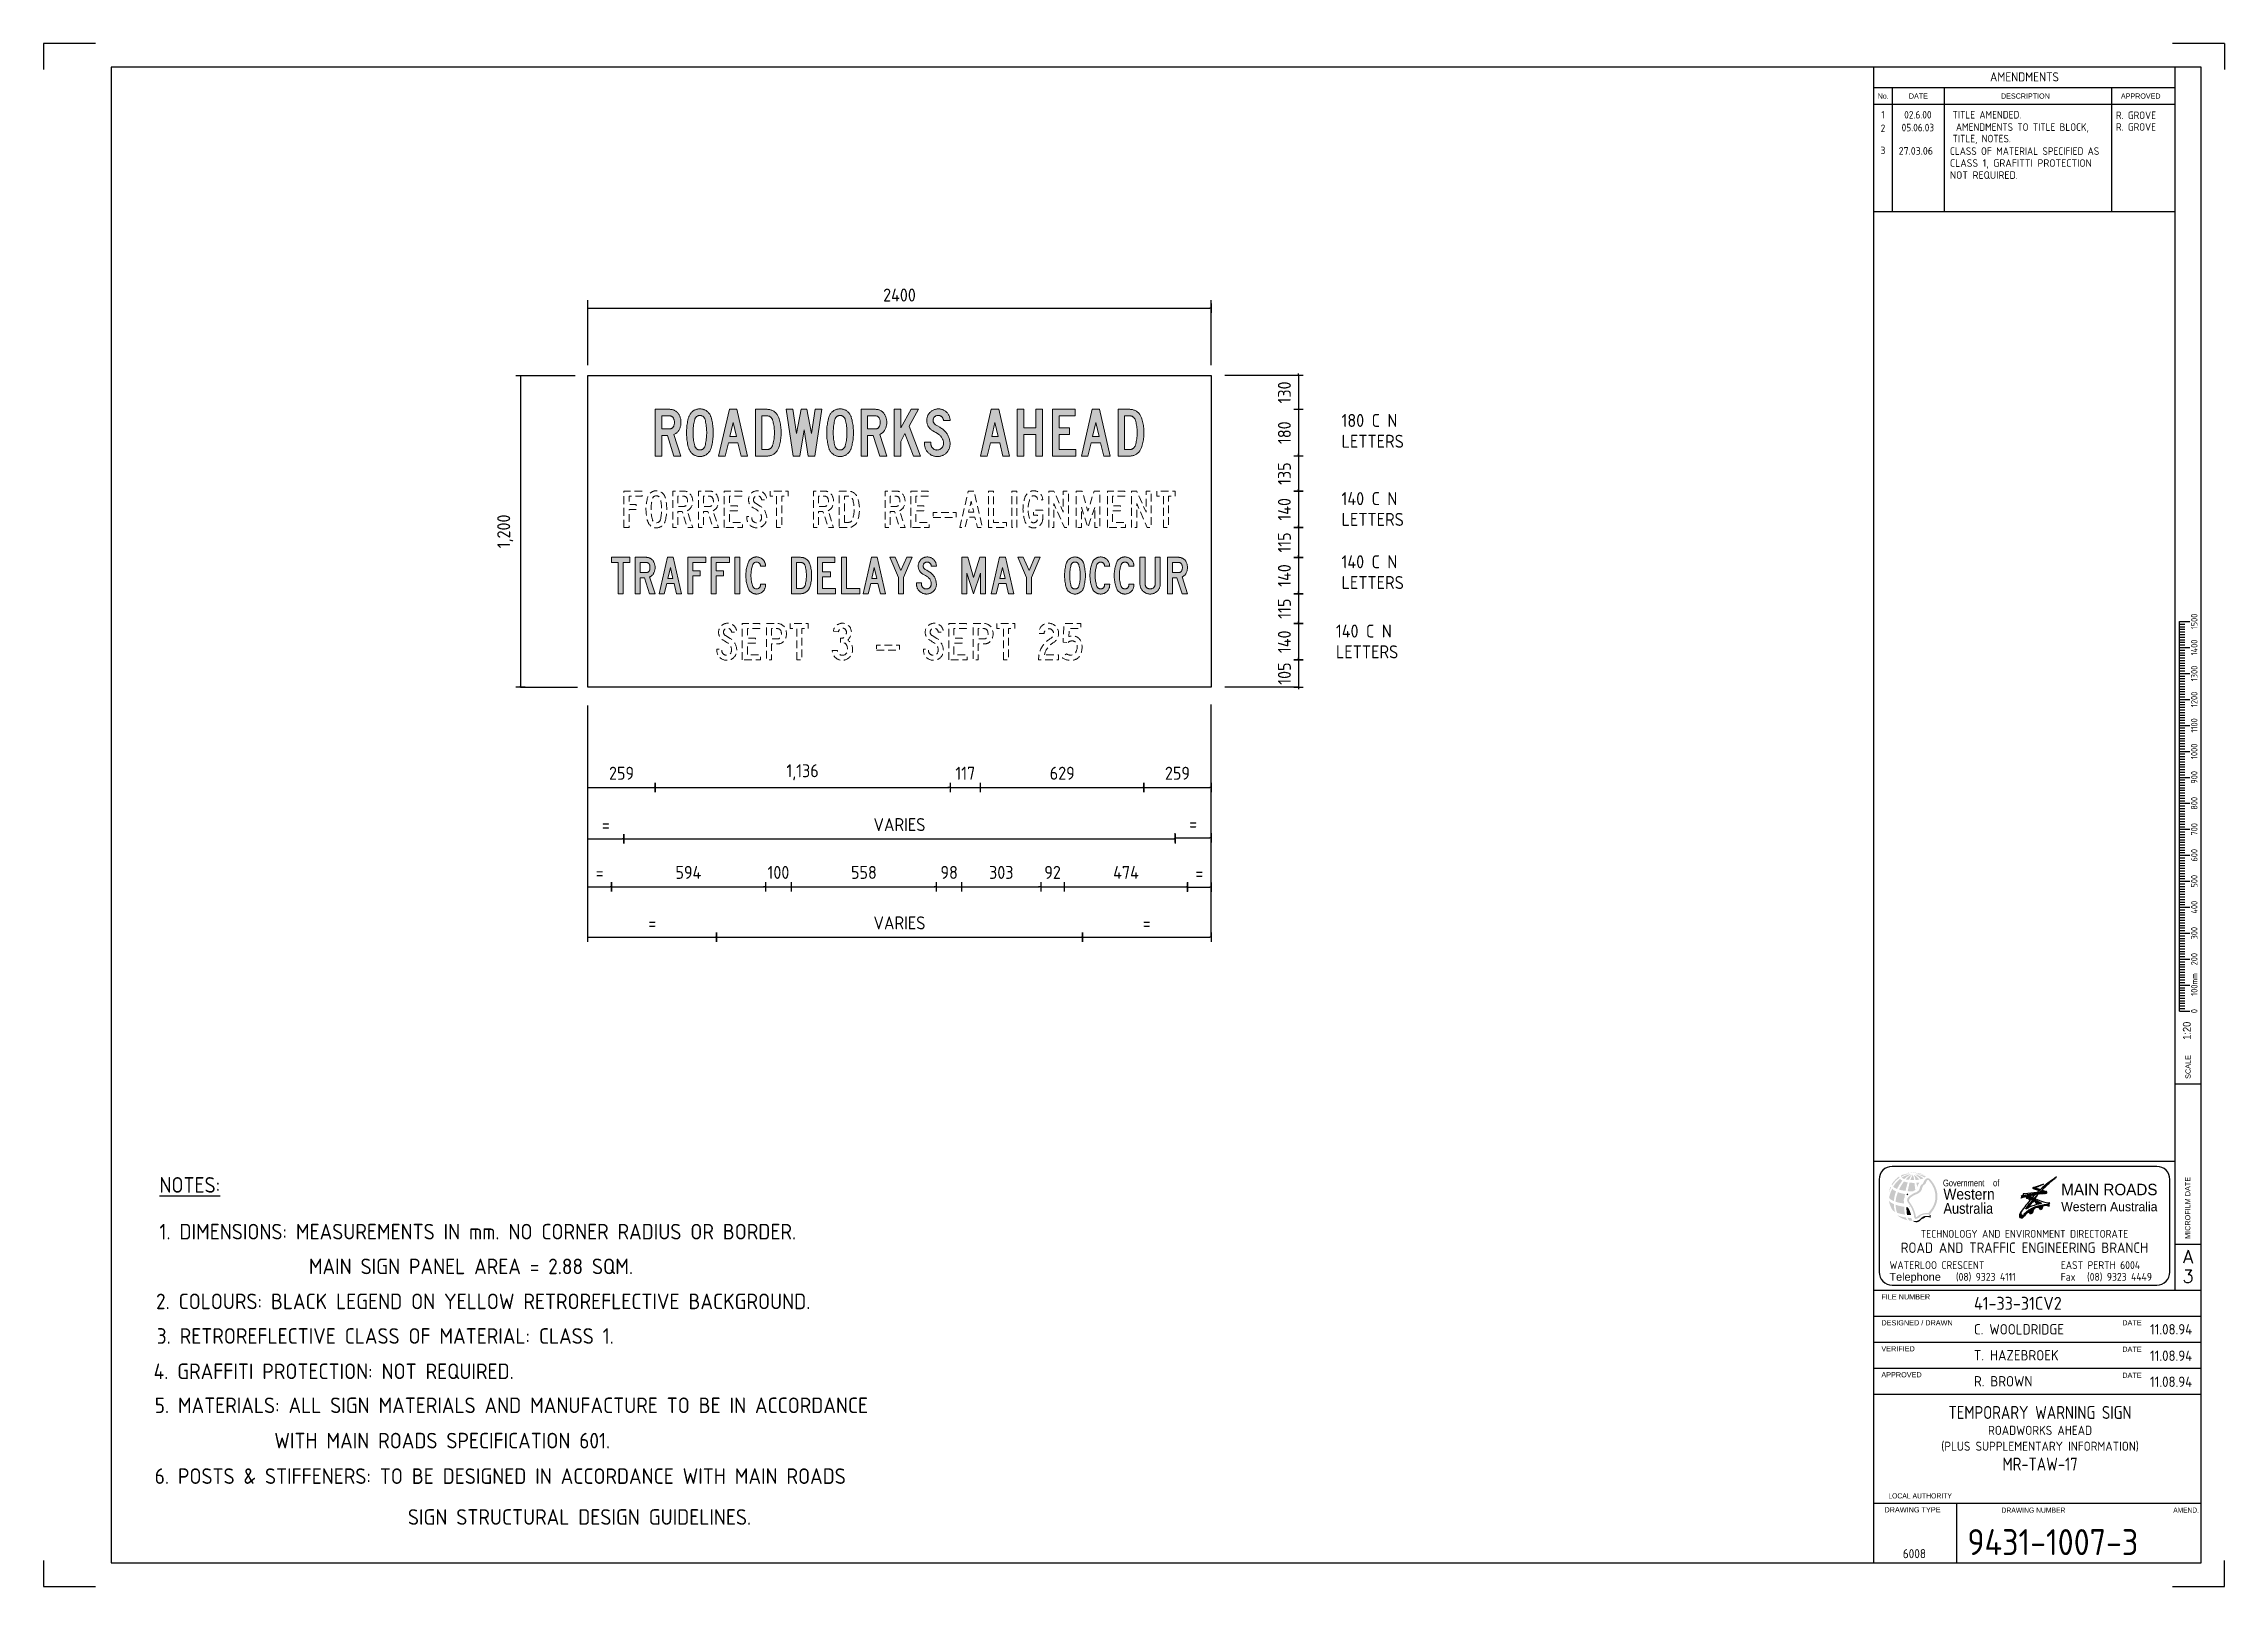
# Model space of a CAD drawing. Extents: x 0 to 420, y 0 to 297.
import ezdxf
from ezdxf.enums import TextEntityAlignment as Align

# ---------------------------------------------------------------- set-up
doc = ezdxf.new("R2010")
doc.units = 0
doc.header["$LTSCALE"] = 12
doc.header["$MEASUREMENT"] = 0
doc.header["$PDMODE"] = 3
doc.header["$PDSIZE"] = 5
doc.linetypes.add('HIDDEN2', pattern=[0.1875, 0.125, -0.0625])
doc.layers.get('0').update_dxf_attribs({"linetype": 'CONTINUOUS'})
doc.layers.get('Defpoints').update_dxf_attribs({"linetype": 'CONTINUOUS'})
for name, color, linetype in [('COMMENTS', 4, 'CONTINUOUS'), ('L18', 4, 'CONTINUOUS'), ('L25', 1, 'CONTINUOUS'), ('L35', 3, 'CONTINUOUS'), ('T25', 1, 'CONTINUOUS'), ('TBLK18', 4, 'CONTINUOUS'), ('TBLK25', 1, 'CONTINUOUS'), ('TBLK35', 3, 'CONTINUOUS'), ('TBLK50', 7, 'CONTINUOUS')]:
    doc.layers.add(name, color=color, linetype=linetype)
doc.styles.add('HELV', font='HELV')
doc.styles.add('HELVL', font='HELVL', dxfattribs={"width": 0.8})
doc.styles.add('ISO', font='iso')
doc.styles.add('ISO3098B', font='iso3098b')
doc.styles.add('ROMAND', font='romand')
doc.dimstyles.new('SIGNSDIM-20', dxfattribs={"dimtxt": 2.5, "dimasz": 0.2, "dimexe": 1.5, "dimexo": 2, "dimgap": 1.5, "dimtad": 1, "dimdec": 0, "dimlfac": 20, "dimrnd": 1, "dimdsep": 46, "dimlunit": 6, "dimtxsty": 'ISO', "dimblk": 'SGNDIM', "dimcen": 2.5, "dimse1": 1, "dimse2": 1, "dimadec": 0, "dimazin": 0, "dimtfac": 1, "dimtdec": 0, "dimtix": 1, "dimtmove": 0, "dimatfit": 3, "dimldrblk": 'SGNDIM', "dimfxl": 1, "dimtolj": 1, "dimtzin": 0, "dimarcsym": 0})

msp = doc.modelspace()

# ---------------------------------------------------------------- texts
at = {"layer": 'L25', "style": 'ISO3098B'}
for s, p in [('3', (353.757, 275.718)), ('27.03.06', (357.279, 275.627)), ('CLASS 1, GRAFITTI PROTECTION', (367.15, 273.281)), ('NOT REQUIRED.', (367.15, 270.965))]:
    msp.add_text(s, height=1.45, dxfattribs=at).set_placement(p)
at = {"layer": 'L25', "style": 'ISO3098B', "width": 0.95}
msp.add_text('CLASS OF MATERIAL SPECIFIED AS ', height=1.45, dxfattribs=at).set_placement((367.15, 275.582))
at = {"layer": 'T25', "color": 1, "style": 'ISO'}
msp.add_text('2400', height=2.5, dxfattribs=at).set_placement((164.835, 248.598), align=Align.MIDDLE_CENTER)
at = {"layer": 'T25', "color": 3, "style": 'ISO'}
for s, p in [('%%UNOTES:', (22.307, 75.786)), ('1. DIMENSIONS: MEASUREMENTS IN mm. NO CORNER RADIUS OR BORDER.', (22.307, 66.786)), ('MAIN SIGN PANEL AREA = 2.88 SQM.', (51.089, 60.1)), ('2. COLOURS: BLACK LEGEND ON YELLOW RETROREFLECTIVE BACKGROUND.', (21.654, 53.363)), ('3. RETROREFLECTIVE CLASS OF MATERIAL: CLASS 1.', (21.798, 46.7)), ('4. GRAFFITI PROTECTION: NOT REQUIRED.', (21.2, 39.905)), ('5. MATERIALS: ALL SIGN MATERIALS AND MANUFACTURE TO BE IN ACCORDANCE ', (21.402, 33.358)), ('               WITH MAIN ROADS SPECIFICATION 601.', (18.706, 26.56)), ('6. POSTS & STIFFENERS: TO BE DESIGNED IN ACCORDANCE WITH MAIN ROADS', (21.402, 19.722)), ('SIGN STRUCTURAL DESIGN GUIDELINES.', (70.157, 11.853))]:
    msp.add_text(s, height=3, dxfattribs=at).set_placement(p)
at = {"layer": 'TBLK18', "style": 'HELVL', "width": 0.9}
for s, p in [('No.', (354.287, 286.407)), ('DATE', (361.074, 286.407)), ('DESCRIPTION', (381.677, 286.407)), ('APPROVED', (403.89, 286.407))]:
    msp.add_text(s, height=1, dxfattribs=at).set_placement(p, align=Align.CENTER)
at = {"layer": 'TBLK25', "style": 'ISO'}
for s, height, p in [('AMENDMENTS', 1.75, (381.5, 289.727)), ('2', 1.45, (354.243, 279.967)), ('1', 1.45, (354.243, 282.591)), ('05.06.03', 1.45, (360.967, 280.119)), ('02.6.00', 1.45, (360.967, 282.579)), ('TITLE AMENDED.', 1.45, (374.266, 282.579)), ('AMENDMENTS TO TITLE BLOCK,', 1.45, (381.097, 280.204)), ('R. GROVE', 1.45, (402.979, 282.486)), ('R. GROVE', 1.45, (402.979, 280.23)), ('TITLE, NOTES.', 1.45, (373.261, 277.998))]:
    msp.add_text(s, height=height, dxfattribs=at).set_placement(p, align=Align.CENTER)

# ---------------------------------------------------------------- blocks, each defined once
blk = doc.blocks.new('SGNDIM')
for p, q in [((0, 0), (-1, 0)), ((0, 4.5), (0, -4.5))]:
    blk.add_line(p, q)
blk = doc.blocks.new('BLK4DES')
at = {"layer": 'COMMENTS', "style": 'ISO'}
for s, p in [('180 C N', (0, 0)), ('LETTERS', (0, -4))]:
    blk.add_text(s, height=2.5, dxfattribs=at).set_placement(p)
blk = doc.blocks.new('BLK11DES')
at = {"layer": 'COMMENTS', "style": 'ISO'}
for s, p in [('140 C N', (0, 0)), ('LETTERS', (0, -4))]:
    blk.add_text(s, height=2.5, dxfattribs=at).set_placement(p)
blk = doc.blocks.new('BLK12DES')
at = {"layer": 'COMMENTS', "style": 'ISO'}
for s, p in [('140 C N', (0, 0)), ('LETTERS', (0, -4))]:
    blk.add_text(s, height=2.5, dxfattribs=at).set_placement(p)
blk = doc.blocks.new('BLK26DES')
at = {"layer": 'COMMENTS', "style": 'ISO'}
for s, p in [('140 C N', (0, 0)), ('LETTERS', (0, -4))]:
    blk.add_text(s, height=2.5, dxfattribs=at).set_placement(p)
blk = doc.blocks.new('A3BBLK')
at = {"layer": 'TBLK25'}
for p, q in [((10, 297), (0, 297)), ((0, 297), (0, 292)), ((420, 297), (410, 297)), ((420, 297), (420, 292)), ((0, 5), (0, 0)), ((420, 0), (420, 5)), ((0, 0), (10, 0)), ((410, 0), (420, 0))]:
    blk.add_line(p, q, dxfattribs=at)
at = {"layer": 'TBLK50'}
for p, q in [((415.5, 292.5), (13, 292.5)), ((13, 292.5), (13, 4.5)), ((352.5, 4.5), (352.5, 292.5)), ((415.5, 4.5), (415.5, 292.5)), ((13, 4.5), (415.5, 4.5))]:
    blk.add_line(p, q, dxfattribs=at)
blk = doc.blocks.new('mrwalogo')
at = {"layer": 'TBLK18'}
for p, q in [((-13.61, -8.12), (-13.61, -8.12)), ((-13.53, -8.06), (-13.54, -8.05)), ((-13.14, -7.2), (-13.52, -7.31)), ((-13, -7.8), (-13.5, -7.31)), ((-13.45, -8.01), (-13.49, -7.97)), ((-13.47, -7.38), (-13.38, -7.29)), ((-13.44, -8.01), (-12.67, -7.23)), ((-13.44, -7.88), (-12.8, -7.24)), ((-13.37, -7.96), (-13.44, -7.89)), ((-13.43, -7.47), (-13.23, -7.27)), ((-13.1, -7.84), (-13.42, -7.52)), ((-13.41, -7.58), (-13.09, -7.26)), ((-13.28, -7.92), (-13.41, -7.79)), ((-13.4, -7.71), (-12.94, -7.25)), ((-13.19, -7.88), (-13.4, -7.67)), ((-12.91, -7.77), (-13.38, -7.29)), ((-12.8, -7.74), (-13.27, -7.28)), ((-13.17, -7.87), (-12.54, -7.23)), ((-12.7, -7.71), (-13.15, -7.26)), ((-12.59, -7.69), (-13.03, -7.25)), ((-12.96, -7.78), (-12.41, -7.24)), ((-11.93, -6.54), (-12.92, -6.49)), ((-12.47, -7.68), (-12.9, -7.25)), ((-12.35, -7.66), (-12.78, -7.24)), ((-12.77, -7.73), (-12.28, -7.24)), ((-12.23, -7.66), (-12.65, -7.23)), ((-12.6, -7.7), (-12.16, -7.25)), ((-12.1, -7.66), (-12.52, -7.23)), ((-12.45, -7.67), (-12.05, -7.27)), ((-11.96, -7.67), (-12.39, -7.24)), ((-12.31, -7.66), (-11.93, -7.29)), ((-11.81, -7.68), (-12.25, -7.25)), ((-12.17, -7.66), (-11.83, -7.31)), ((-11.65, -7.71), (-12.1, -7.26)), ((-12.04, -7.66), (-11.72, -7.34)), ((-11.28, -7.95), (-11.94, -7.29)), ((-11.92, -7.67), (-11.62, -7.36)), ((-11.81, -7.69), (-11.52, -7.4)), ((-11.27, -7.83), (-11.78, -7.32)), ((-11.07, -6.44), (-11.72, -6.53)), ((-11.69, -7.7), (-11.42, -7.43)), ((-11.03, -7.94), (-11.6, -7.37)), ((-11.6, -7.75), (-11.32, -7.47)), ((-11.6, -7.88), (-11.23, -7.51)), ((-11.6, -8.01), (-11.14, -7.55)), ((-11.6, -8.14), (-11.05, -7.59)), ((-11.6, -7.72), (-11.6, -8.21)), ((-11.28, -8.08), (-11.6, -7.76)), ((-11.28, -8.21), (-11.6, -7.89)), ((-11.3, -8.32), (-11.6, -8.02)), ((-11.53, -8.23), (-11.6, -8.15)), ((-11.55, -8.22), (-11.28, -7.95)), ((-11.46, -8.26), (-11.28, -8.08)), ((-10.77, -8.07), (-11.4, -7.44)), ((-11.31, -7), (-11.39, -6.92)), ((-11.36, -6.98), (-11.22, -6.84)), ((-11.36, -8.29), (-11.28, -8.21)), ((-11.35, -6.98), (-10.45, -7.38)), ((-4.07, -5.94), (-11.33, -6.85)), ((-11.08, -7.1), (-11.33, -6.85)), ((-11.28, -8.33), (-11.28, -7.83)), ((-11.28, -8.33), (-10.93, -7.99)), ((-11.27, -7.02), (-11.07, -6.82)), ((-10.85, -7.2), (-11.21, -6.83)), ((-11.19, -7.86), (-10.97, -7.63)), ((-11.18, -7.06), (-10.92, -6.8)), ((-10.37, -8.33), (-11.17, -7.53)), ((-10.61, -7.3), (-11.1, -6.82)), ((-11.1, -7.9), (-10.88, -7.68)), ((-11.09, -7.1), (-10.77, -6.78)), ((-7.63, -6.02), (-11.07, -6.44)), ((-11.04, -7.94), (-10.7, -8.1)), ((-11.02, -7.95), (-10.79, -7.72)), ((-11, -7.14), (-10.62, -6.76)), ((-5.91, -10.11), (-10.99, -7.62)), ((-10.49, -7.3), (-10.98, -6.81)), ((-10.93, -7.99), (-10.7, -7.76)), ((-10.26, -8.32), (-10.91, -7.66)), ((-10.9, -7.18), (-10.47, -6.74)), ((-10.42, -7.24), (-10.86, -6.79)), ((-10.84, -8.03), (-10.62, -7.81)), ((-10.81, -7.22), (-10.32, -6.72)), ((-10.32, -7.21), (-10.75, -6.78)), ((-10.75, -8.08), (-10.53, -7.85)), ((-10.72, -7.26), (-10.17, -6.7)), ((-10.7, -8.15), (-10.44, -7.89)), ((-10.7, -8.28), (-10.35, -7.94)), ((-10.7, -8.41), (-10.26, -7.98)), ((-10.7, -8.54), (-10.17, -8.02)), ((-10.7, -8.1), (-10.7, -8.62)), ((-10.37, -8.47), (-10.7, -8.14)), ((-10.37, -8.6), (-10.7, -8.27)), ((-10, -8.44), (-10.66, -7.79)), ((-10.66, -8.64), (-10.37, -8.35)), ((-10.63, -7.3), (-10.02, -6.68)), ((-10.21, -7.18), (-10.63, -6.76)), ((-10.54, -7.34), (-10.49, -7.28)), ((-10.11, -7.15), (-10.51, -6.75)), ((-10.45, -7.25), (-9.87, -6.67)), ((-10.45, -7.38), (-9.41, -7.83)), ((-10.01, -7.12), (-10.4, -6.73)), ((-9.74, -8.57), (-10.4, -7.91)), ((-10.37, -8.26), (-9.13, -8.87)), ((-10.37, -8.78), (-10.37, -8.26)), ((-10.31, -8.29), (-10.09, -8.07)), ((-9.9, -7.1), (-10.28, -6.72)), ((-10.27, -7.19), (-9.72, -6.65)), ((-10.22, -8.33), (-10, -8.11)), ((-9.78, -7.08), (-10.16, -6.7)), ((-9.49, -8.69), (-10.14, -8.04)), ((-10.14, -8.38), (-9.91, -8.15)), ((-10.08, -7.14), (-9.57, -6.63)), ((-9.69, -7.04), (-10.05, -6.69)), ((-10.05, -8.42), (-9.82, -8.19)), ((-9.96, -8.46), (-9.73, -8.24)), ((-9.59, -7.02), (-9.93, -6.67)), ((-9.91, -7.1), (-9.42, -6.61)), ((-9.23, -8.82), (-9.89, -8.16)), ((-9.88, -7.09), (-9.88, -7.28)), ((-9.88, -7.2), (-9.78, -7.11)), ((-9.78, -7.22), (-9.88, -7.12)), ((-9.85, -7.28), (-9.88, -7.25)), ((-9.88, -7.28), (-9.78, -7.26)), ((-9.87, -8.51), (-9.64, -8.28)), ((-9.48, -6.99), (-9.81, -6.66)), ((-9.81, -7.26), (-9.78, -7.24)), ((-9.78, -7.26), (-9.78, -7.07)), ((-9.78, -8.55), (-9.56, -8.32)), ((-9.73, -7.05), (-9.27, -6.59)), ((-9.38, -6.97), (-9.7, -6.64)), ((-9.69, -8.59), (-9.47, -8.37)), ((-8.8, -9.12), (-9.63, -8.29)), ((-9.27, -6.94), (-9.58, -6.63)), ((-9.55, -7.01), (-9.12, -6.57)), ((-9.16, -6.92), (-9.46, -6.62)), ((-9.41, -7.83), (-9.27, -7.89)), ((-9.38, -6.97), (-8.97, -6.55)), ((-9.06, -6.89), (-9.35, -6.6)), ((-9.27, -7.89), (-8.6, -8.19)), ((-9.26, -6.98), (-8.82, -6.53)), ((-9.26, -6.94), (-9.26, -7.13)), ((-9.17, -7.04), (-9.26, -6.95)), ((-9.26, -7.11), (-9.17, -7.01)), ((-9.22, -7.12), (-9.26, -7.08)), ((-8.95, -6.87), (-9.23, -6.59)), ((-9.17, -7.11), (-9.17, -6.92)), ((-9.15, -4.24), (-9.02, -4.11)), ((-8.97, -4.49), (-9.15, -4.3)), ((-9.14, -4.36), (-8.96, -4.18)), ((-8.77, -4.55), (-9.13, -4.19)), ((-8.84, -6.85), (-9.11, -6.57)), ((-9.08, -4.44), (-8.93, -4.28)), ((-8.95, -4.24), (-9.06, -4.13)), ((-9.04, -6.89), (-8.67, -6.52)), ((-8.86, -4.06), (-9.03, -4.11)), ((-9.03, -4.47), (-6.67, -5.25)), ((-8.73, -6.82), (-9, -6.56)), ((-8.99, -4.48), (-8.85, -4.33)), ((-8.94, -4.12), (-8.97, -4.09)), ((-8.89, -4.51), (-8.75, -4.36)), ((-8.55, -6.88), (-8.88, -6.54)), ((-8.87, -4.06), (-5.04, -2.83)), ((-8.87, -4.06), (-8.87, -4.06)), ((-8.57, -4.62), (-8.87, -4.32)), ((-8.87, -6.85), (-8.52, -6.5)), ((-6.51, -5.11), (-8.86, -4.32)), ((-8.8, -4.54), (-8.65, -4.4)), ((-8.51, -6.78), (-8.76, -6.53)), ((-8.72, -4.02), (-8.72, -4.02)), ((-8.71, -6.82), (-8.37, -6.48)), ((-8.7, -4.58), (-8.55, -4.43)), ((-8.38, -4.68), (-8.67, -4.39)), ((-8.4, -6.76), (-8.65, -6.51)), ((-8.64, -6.88), (-8.55, -6.79)), ((-8.64, -6.81), (-8.64, -6.99)), ((-8.57, -6.98), (-8.64, -6.92)), ((-8.62, -6.99), (-8.55, -6.92)), ((-8.6, -4.61), (-8.45, -4.46)), ((-8.6, -8.19), (-8.38, -8.28)), ((-8.51, -8.23), (-8.58, -8.16)), ((-8.55, -6.79), (-8.22, -6.46)), ((-8.55, -6.98), (-8.55, -6.79)), ((-8.29, -6.74), (-8.53, -6.5)), ((-8.53, -8.22), (-7.44, -7.12)), ((-8.35, -8.25), (-8.52, -8.09)), ((-8.5, -4.64), (-8.35, -4.49)), ((-8.18, -4.75), (-8.47, -4.45)), ((-8.3, -8.18), (-8.46, -8.02)), ((-8.44, -8.26), (-8.05, -7.86)), ((-8.18, -6.72), (-8.41, -6.48)), ((-8.41, -7.96), (-6.99, -6.54)), ((-8.4, -4.68), (-8.25, -4.53)), ((-8.24, -8.1), (-8.39, -7.95)), ((-8.38, -6.76), (-8.07, -6.44)), ((-8.38, -8.28), (-7.27, -8.77)), ((-8.32, -4.21), (-8.37, -4.16)), ((-8.37, -6.75), (-8.16, -6.72)), ((-8.33, -4.21), (-8.18, -4.06)), ((-8.18, -8.03), (-8.33, -7.88)), ((-8.24, -4.17), (-8.3, -4.11)), ((-8.3, -4.71), (-8.16, -4.56)), ((-8.07, -6.7), (-8.3, -6.47)), ((-7.98, -4.82), (-8.28, -4.52)), ((-8.12, -7.96), (-8.27, -7.81)), ((-8.22, -6.73), (-7.92, -6.42)), ((-8.21, -4.74), (-8.06, -4.59)), ((-8.06, -7.89), (-8.21, -7.74)), ((-8.14, -4.13), (-8.2, -4.07)), ((-7.95, -6.68), (-8.18, -6.45)), ((-8, -7.81), (-8.15, -7.67)), ((-8.05, -4.09), (-8.11, -4.03)), ((-8.11, -4.77), (-7.96, -4.63)), ((-8.1, -4.11), (-7.97, -3.98)), ((-8.1, -4.11), (-7.97, -3.98)), ((-7.95, -7.74), (-8.09, -7.6)), ((-7.78, -4.88), (-8.08, -4.58)), ((-8.06, -6.7), (-7.77, -6.4)), ((-7.84, -6.66), (-8.06, -6.44)), ((-7.89, -7.67), (-8.02, -7.53)), ((-7.96, -4.05), (-8.01, -4)), ((-8.01, -4.81), (-7.86, -4.66)), ((-7.83, -7.6), (-7.96, -7.46)), ((-7.73, -6.64), (-7.95, -6.43)), ((-7.87, -4.01), (-7.92, -3.96)), ((-7.91, -4.84), (-7.76, -4.69)), ((-7.91, -6.67), (-7.62, -6.38)), ((-7.77, -7.52), (-7.9, -7.39)), ((-7.59, -4.95), (-7.89, -4.65)), ((-7.87, -4.01), (-7.75, -3.89)), ((-7.71, -7.45), (-7.84, -7.32)), ((-7.77, -3.97), (-7.83, -3.92)), ((-7.61, -6.63), (-7.83, -6.41)), ((-7.81, -4.87), (-7.66, -4.72)), ((-7.65, -7.38), (-7.77, -7.25)), ((-7.75, -6.65), (-7.47, -6.36)), ((-7.68, -3.93), (-7.73, -3.88)), ((-7.71, -4.91), (-7.56, -4.76)), ((-7.5, -6.61), (-7.71, -6.4)), ((-7.59, -7.31), (-7.71, -7.19)), ((-7.39, -5.02), (-7.69, -4.71)), ((-7.65, -3.92), (-7.54, -3.81)), ((-7.65, -3.92), (-7.54, -3.81)), ((-7.53, -7.24), (-7.65, -7.12)), ((-7.59, -3.9), (-7.64, -3.85)), ((-7.63, -6.02), (-7.44, -5.99)), ((-7.62, -4.94), (-7.47, -4.79)), ((-7.38, -6.59), (-7.6, -6.38)), ((-7.59, -6.62), (-7.32, -6.35)), ((-7.47, -7.16), (-7.59, -7.05)), ((-7.5, -3.86), (-7.54, -3.81)), ((-7.52, -4.97), (-7.37, -4.82)), ((-7.41, -7.09), (-7.52, -6.98)), ((-7.19, -5.08), (-7.49, -4.78)), ((-7.27, -6.58), (-7.48, -6.37)), ((-7.35, -7.02), (-7.46, -6.91)), ((-7.4, -3.82), (-7.45, -3.77)), ((-7.44, -5.99), (-6.49, -5.88)), ((-7.44, -6.6), (-7.17, -6.33)), ((-7.42, -3.83), (-7.32, -3.72)), ((-7.42, -5), (-7.27, -4.85)), ((-7.29, -6.95), (-7.4, -6.84)), ((-7.15, -6.56), (-7.36, -6.35)), ((-7.31, -3.78), (-7.35, -3.74)), ((-7.23, -6.88), (-7.34, -6.77)), ((-7.32, -5.04), (-7.17, -4.89)), ((-6.99, -5.15), (-7.3, -4.85)), ((-7.29, -6.58), (-7.02, -6.31)), ((-7.17, -6.81), (-7.27, -6.71)), ((-7.22, -3.74), (-7.26, -3.7)), ((-7.04, -6.55), (-7.25, -6.34)), ((-7.22, -5.07), (-7.07, -4.92)), ((-7.11, -6.74), (-7.21, -6.64)), ((-7.2, -3.73), (-7.11, -3.64)), ((-7.2, -3.73), (-7.11, -3.64)), ((-7.12, -3.7), (-7.16, -3.66)), ((-7.05, -6.67), (-7.15, -6.57)), ((-7.14, -6.56), (-6.87, -6.29)), ((-7.14, -6.56), (-6.94, -6.54)), ((-6.92, -6.54), (-7.13, -6.32)), ((-7.12, -5.1), (-6.97, -4.95)), ((-6.8, -5.21), (-7.1, -4.91)), ((-7.03, -3.66), (-7.07, -3.63)), ((-6.99, -6.6), (-7.04, -6.55)), ((-7.03, -5.14), (-6.87, -4.99)), ((-6.8, -6.52), (-7.01, -6.31)), ((-6.99, -6.54), (-6.72, -6.27)), ((-6.94, -3.63), (-6.98, -3.59)), ((-6.97, -3.64), (-6.89, -3.56)), ((-6.93, -5.17), (-6.78, -5.02)), ((-6.65, -5.23), (-6.9, -4.98)), ((-6.66, -6.53), (-6.9, -6.29)), ((-6.85, -3.59), (-6.88, -3.55)), ((-6.84, -6.53), (-6.57, -6.25)), ((-6.83, -5.2), (-6.68, -5.05)), ((-6.75, -3.55), (-6.79, -3.52)), ((-6.56, -6.5), (-6.78, -6.28)), ((-6.76, -6.57), (-6.42, -6.23)), ((-6.76, -6.52), (-6.76, -6.7)), ((-6.66, -6.66), (-6.76, -6.57)), ((-6.75, -6.7), (-6.76, -6.7)), ((-6.75, -3.55), (-6.67, -3.47)), ((-6.75, -3.55), (-6.67, -3.47)), ((-6.75, -6.7), (-6.66, -6.61)), ((-6.73, -5.24), (-6.58, -5.08)), ((-6.58, -5.17), (-6.71, -5.04)), ((-6.66, -3.51), (-6.69, -3.48)), ((-6.44, -6.49), (-6.66, -6.26)), ((-6.66, -6.69), (-6.66, -6.51)), ((-6.57, -3.47), (-6.6, -3.44)), ((-6.55, -6.5), (-6.27, -6.21)), ((-6.32, -6.47), (-6.55, -6.25)), ((-6.52, -3.45), (-6.46, -3.39)), ((-6.48, -3.43), (-6.5, -3.41)), ((-6.45, -5.87), (-5.89, -5.31)), ((-6.41, -5.87), (-6.44, -5.83)), ((-6.2, -6.46), (-6.43, -6.23)), ((-6.38, -3.39), (-6.41, -3.37)), ((-6.4, -6.48), (-6.12, -6.2)), ((-6.31, -5.83), (-6.38, -5.76)), ((-6.34, -5.86), (-5.24, -5.72)), ((-6.29, -3.36), (-6.31, -3.33)), ((-6.25, -5.76), (-6.31, -5.7)), ((-6.03, -6.5), (-6.31, -6.22)), ((-6.3, -3.36), (-6.24, -3.3)), ((-6.3, -3.36), (-6.24, -3.3)), ((-6.26, -6.47), (-5.96, -6.18)), ((-6.19, -5.69), (-6.25, -5.63)), ((-6.2, -3.32), (-6.22, -3.3)), ((-5.96, -6.45), (-6.2, -6.21)), ((-6.12, -5.62), (-6.18, -5.56)), ((-6.11, -3.28), (-6.13, -3.26)), ((-6.06, -5.56), (-6.12, -5.5)), ((-6.12, -6.47), (-5.81, -6.16)), ((-6.12, -6.46), (-6.12, -6.64)), ((-6.12, -6.6), (-6.03, -6.51)), ((-6.03, -6.63), (-6.12, -6.54)), ((-5.84, -6.44), (-6.08, -6.19)), ((-6.07, -3.27), (-6.03, -3.22)), ((-6, -5.49), (-6.05, -5.43)), ((-6.01, -3.24), (-6.03, -3.22)), ((-6.03, -6.64), (-6.03, -6.45)), ((-6.03, -6.64), (-6.03, -6.64)), ((-5.82, -5.53), (-5.99, -5.36)), ((-5.97, -6.45), (-5.66, -6.14)), ((-5.71, -6.43), (-5.96, -6.18)), ((-5.92, -3.2), (-5.94, -3.18)), ((-5.94, -5.49), (-5.79, -5.35)), ((-5.63, -5.59), (-5.92, -5.3)), ((-5.85, -3.17), (-5.81, -3.14)), ((-5.85, -3.17), (-5.81, -3.14)), ((-5.59, -6.42), (-5.85, -6.16)), ((-5.83, -3.16), (-5.84, -3.15)), ((-5.84, -5.52), (-5.69, -5.38)), ((-5.83, -6.44), (-5.51, -6.12)), ((-5.73, -3.12), (-5.75, -3.11)), ((-5.74, -5.56), (-5.59, -5.41)), ((-5.4, -6.48), (-5.73, -6.15)), ((-5.43, -5.66), (-5.72, -5.37)), ((-5.69, -6.43), (-5.36, -6.1)), ((-5.64, -3.09), (-5.65, -3.07)), ((-5.64, -5.07), (-4.08, -3.51)), ((-5.64, -5.59), (-5.49, -5.44)), ((-5.62, -3.08), (-5.6, -3.05)), ((-5.61, -5.08), (-4.04, -5.58)), ((-5.34, -6.41), (-5.61, -6.13)), ((-5.55, -3.05), (-5.56, -3.04)), ((-5.55, -6.42), (-5.21, -6.08)), ((-5.54, -5.62), (-5.4, -5.48)), ((-5.24, -5.72), (-5.53, -5.43)), ((-5.21, -6.41), (-5.5, -6.12)), ((-5.49, -6.49), (-5.06, -6.06)), ((-5.49, -6.42), (-5.49, -6.6)), ((-5.41, -6.6), (-5.49, -6.52)), ((-5.47, -6.6), (-5.4, -6.53)), ((-5.46, -3.01), (-5.46, -3)), ((-5.44, -5.66), (-5.3, -5.51)), ((-5.4, -2.98), (-5.38, -2.97)), ((-5.4, -2.98), (-5.38, -2.97)), ((-5.4, -6.6), (-5.4, -6.41)), ((-5.08, -6.4), (-5.38, -6.1)), ((-5.36, -2.97), (-5.37, -2.96)), ((-5.35, -5.69), (-5.2, -5.54)), ((-5.12, -5.71), (-5.33, -5.5)), ((-5.27, -2.93), (-5.28, -2.93)), ((-5.28, -6.41), (-4.91, -6.04)), ((-4.96, -6.4), (-5.26, -6.09)), ((-5.25, -5.72), (-5.1, -5.57)), ((-5.18, -2.89), (-5.18, -2.89)), ((-5.17, -2.89), (-5.17, -2.89)), ((-4.76, -6.46), (-5.15, -6.07)), ((-5.14, -6.4), (-4.76, -6.03)), ((-5, -5.69), (-5.13, -5.56)), ((-5.1, -5.7), (-5, -5.61)), ((-5.09, -2.85), (-5.09, -2.85)), ((-4.7, -6.39), (-5.03, -6.06)), ((-5.01, -6.4), (-4.61, -6.01)), ((-4.57, -6.39), (-4.91, -6.04)), ((-4.87, -6.4), (-4.46, -5.99)), ((-4.86, -6.4), (-4.86, -6.58)), ((-4.86, -6.51), (-4.76, -6.42)), ((-4.77, -6.58), (-4.86, -6.5)), ((-4.44, -6.39), (-4.8, -6.03)), ((-4.79, -6.58), (-4.76, -6.55)), ((-4.76, -6.58), (-4.76, -6.39)), ((-4.74, -6.39), (-4.31, -5.97)), ((-4.31, -6.39), (-4.68, -6.02)), ((-4.6, -6.39), (-4.16, -5.95)), ((-4.17, -6.39), (-4.56, -6)), ((-4.47, -6.39), (-3.99, -5.9)), ((-4.06, -6.38), (-4.45, -5.99)), ((-4.34, -6.39), (-3.78, -5.83)), ((-3.96, -6.34), (-4.33, -5.97)), ((-4.21, -6.39), (-3.75, -5.94)), ((-3.89, -6.28), (-4.21, -5.96)), ((-3.83, -6.21), (-4.1, -5.94)), ((-4.07, -6.38), (-3.77, -6.08)), ((-3.78, -6.13), (-4, -5.91)), ((-3.97, -5.62), (-3.96, -5.61)), ((-3.95, -5.86), (-3.82, -5.74)), ((-3.76, -6.02), (-3.93, -5.84)), ((-3.92, -5.7), (-3.88, -5.67)), ((-3.76, -5.88), (-3.91, -5.73)), ((-2.67, -2.22), (-2.56, -2.11)), ((-1.71, -1.4), (-1.6, -1.29)), ((-0.93, -0.75), (-0.86, -0.68)), ((-0.25, -0.19), (-0.23, -0.17)), ((-14.28, -15.01), (-13.72, -14.45)), ((-13.55, -15.79), (-14.28, -15.06)), ((-14.27, -14.87), (-13.75, -14.36)), ((-14.27, -15.14), (-13.67, -14.54)), ((-13.43, -15.78), (-14.27, -14.94)), ((-13.7, -15.77), (-14.27, -15.2)), ((-14.26, -15.26), (-13.61, -14.61)), ((-13.32, -15.76), (-14.26, -14.82)), ((-14.25, -14.72), (-13.78, -14.25)), ((-13.21, -15.73), (-14.25, -14.7)), ((-13.12, -15.7), (-14.23, -14.59)), ((-14.22, -14.57), (-13.8, -14.14)), ((-14.22, -15.35), (-13.53, -14.66)), ((-13.03, -15.65), (-14.2, -14.48)), ((-13.89, -15.71), (-14.2, -15.4)), ((-14.18, -14.39), (-13.81, -14.02)), ((-14.18, -15.44), (-13.45, -14.71)), ((-12.95, -15.6), (-14.17, -14.38)), ((-12.87, -15.55), (-14.14, -14.28)), ((-14.13, -15.52), (-13.35, -14.74)), ((-14.11, -14.19), (-13.8, -13.88)), ((-12.8, -15.48), (-14.11, -14.18)), ((-13.72, -14.44), (-14.07, -14.09)), ((-14.06, -15.59), (-13.25, -14.77)), ((-13.78, -14.25), (-14.03, -14)), ((-14.01, -13.96), (-13.77, -13.72)), ((-13.99, -15.65), (-13.12, -14.78)), ((-13.8, -14.09), (-13.98, -13.91)), ((-13.8, -13.96), (-13.94, -13.83)), ((-13.91, -15.7), (-12.98, -14.76)), ((-13.79, -13.84), (-13.89, -13.75)), ((-13.77, -13.73), (-13.83, -13.67)), ((-13.82, -15.74), (-12.77, -14.69)), ((-13.8, -13.62), (-13.7, -13.51)), ((-13.74, -13.63), (-13.78, -13.59)), ((-13.72, -15.77), (-11.33, -13.38)), ((-13.71, -13.53), (-13.72, -13.52)), ((-13.6, -15.78), (-10.78, -12.96)), ((-13.47, -15.78), (-10.36, -12.68)), ((-12.74, -15.42), (-13.45, -14.71)), ((-13.32, -15.76), (-10.01, -12.45)), ((-12.68, -15.34), (-13.26, -14.77)), ((-13.13, -15.7), (-12.28, -14.86)), ((-12.63, -15.27), (-13.12, -14.78)), ((-12.57, -15.2), (-13, -14.77)), ((-12.51, -15.12), (-12.89, -14.74)), ((-12.45, -15.05), (-12.8, -14.7)), ((-12.39, -14.98), (-12.71, -14.66)), ((-12.33, -14.91), (-12.64, -14.6)), ((-12.27, -14.84), (-12.57, -14.54)), ((-12.21, -14.77), (-12.51, -14.47)), ((-12.14, -14.7), (-12.44, -14.4)), ((-12.08, -14.63), (-12.38, -14.34)), ((-12.02, -14.56), (-12.31, -14.27)), ((-11.95, -14.5), (-12.25, -14.2)), ((-11.89, -14.43), (-12.18, -14.14)), ((-11.83, -14.36), (-12.12, -14.07)), ((-11.76, -14.3), (-12.05, -14.01)), ((-11.69, -14.23), (-11.98, -13.95)), ((-11.63, -14.17), (-11.91, -13.88)), ((-11.77, -12.32), (-11.85, -12.24)), ((-11.56, -14.1), (-11.84, -13.82)), ((-11.83, -12.3), (-10.02, -10.5)), ((-11.68, -12.28), (-11.8, -12.16)), ((-11.49, -14.04), (-11.78, -13.76)), ((-11.75, -12.09), (-9.71, -10.05)), ((-11.6, -12.23), (-11.74, -12.08)), ((-11.42, -13.98), (-11.71, -13.7)), ((-11.51, -12.19), (-11.69, -12.01)), ((-11.66, -12.26), (-10.31, -10.92)), ((-11.36, -13.91), (-11.64, -13.63)), ((-11.42, -12.14), (-11.63, -11.93)), ((-11.34, -12.1), (-11.57, -11.86)), ((-11.29, -13.85), (-11.57, -13.57)), ((-11.25, -12.05), (-11.52, -11.78)), ((-11.22, -13.79), (-11.49, -13.51)), ((-11.16, -12.01), (-11.46, -11.71)), ((-11.15, -13.73), (-11.42, -13.45)), ((-11.07, -11.96), (-11.41, -11.63)), ((-11.38, -12.12), (-10.59, -11.32)), ((-11.35, -11.56), (-9.36, -9.57)), ((-10.99, -11.92), (-11.35, -11.56)), ((-11.07, -13.67), (-11.35, -13.39)), ((-10.9, -11.88), (-11.29, -11.48)), ((-10.99, -13.63), (-11.28, -13.34)), ((-10.81, -11.84), (-11.23, -11.41)), ((-11.2, -13.77), (-9.7, -12.27)), ((-10.89, -13.59), (-11.2, -13.28)), ((-10.72, -11.79), (-11.18, -11.33)), ((-10.78, -13.57), (-11.13, -13.22)), ((-10.63, -11.75), (-11.12, -11.26)), ((-11.12, -11.99), (-10.73, -11.6)), ((-10.72, -11.53), (-11.06, -11.19)), ((-10.65, -13.57), (-11.06, -13.16)), ((-10.67, -11.45), (-11.01, -11.11)), ((-10.49, -13.6), (-10.98, -13.11)), ((-10.62, -11.37), (-10.95, -11.04)), ((-10.92, -11), (-9.17, -9.25)), ((-9.83, -14.13), (-10.91, -13.05)), ((-10.57, -11.29), (-10.89, -10.96)), ((-10.89, -13.59), (-9.41, -12.12)), ((-10.86, -11.86), (-10.68, -11.68)), ((-10.51, -11.21), (-10.83, -10.89)), ((-9.74, -14.09), (-10.83, -13)), ((-10.46, -11.13), (-10.78, -10.82)), ((-9.65, -14.05), (-10.75, -12.94)), ((-10.73, -13.57), (-9.14, -11.98)), ((-10.41, -11.06), (-10.72, -10.74)), ((-10.37, -8.73), (-10.7, -8.4)), ((-10.53, -8.7), (-10.7, -8.53)), ((-10.7, -8.62), (-10.37, -8.78)), ((-9.56, -14.01), (-10.68, -12.89)), ((-10.35, -10.98), (-10.66, -10.67)), ((-10.61, -11.74), (-10.59, -11.72)), ((-10.3, -10.9), (-10.6, -10.6)), ((-10.6, -13.57), (-8.89, -11.86)), ((-9.47, -13.97), (-10.6, -12.83)), ((-10.57, -8.68), (-10.37, -8.48)), ((-10.25, -10.82), (-10.55, -10.52)), ((-10.54, -11.71), (-10.54, -11.71)), ((-9.37, -13.93), (-10.52, -12.78)), ((-10.5, -13.6), (-8.65, -11.75)), ((-10.19, -10.74), (-10.49, -10.45)), ((-10.48, -8.72), (-10.37, -8.61)), ((-10.44, -10.39), (-9.17, -9.12)), ((-9.28, -13.89), (-10.44, -12.73)), ((-10.14, -10.67), (-10.43, -10.38)), ((-10.4, -13.63), (-8.42, -11.65)), ((-10.39, -8.77), (-10.37, -8.74)), ((-10.37, -8.78), (-10.02, -8.43)), ((-10.09, -10.59), (-10.37, -10.3)), ((-9.26, -13.78), (-10.36, -12.68)), ((-10.32, -13.68), (-8.2, -11.57)), ((-10.03, -10.51), (-10.31, -10.23)), ((-9.26, -13.65), (-10.28, -12.62)), ((-9.98, -10.43), (-10.25, -10.16)), ((-10.24, -13.74), (-7.99, -11.49)), ((-9.92, -10.36), (-10.2, -10.08)), ((-9.25, -13.52), (-10.2, -12.57)), ((-10.18, -13.8), (-8.84, -12.47)), ((-9.87, -10.28), (-10.14, -10.01)), ((-9.24, -13.41), (-10.12, -12.52)), ((-10.12, -13.88), (-9.05, -12.81)), ((-9.82, -10.2), (-10.08, -9.94)), ((-10.07, -13.96), (-9.14, -13.03)), ((-9.22, -13.3), (-10.04, -12.47)), ((-10.04, -14.05), (-9.2, -13.22)), ((-9.92, -14.17), (-10.04, -14.05)), ((-9.76, -10.13), (-10.02, -9.87)), ((-10.01, -14.16), (-9.23, -13.38)), ((-10.01, -14.2), (-9.26, -13.87)), ((-9.85, -8.53), (-9.99, -8.46)), ((-9.71, -10.05), (-9.96, -9.79)), ((-9.19, -13.19), (-9.96, -12.42)), ((-9.65, -9.97), (-9.9, -9.72)), ((-9.89, -9.7), (-9.17, -8.99)), ((-9.16, -13.09), (-9.88, -12.37)), ((-9.86, -14.14), (-9.25, -13.53)), ((-9.6, -9.9), (-9.84, -9.65)), ((-9.13, -12.99), (-9.79, -12.33)), ((-9.54, -9.82), (-9.78, -9.58)), ((-9.49, -9.74), (-9.72, -9.51)), ((-9.09, -12.9), (-9.71, -12.28)), ((-9.43, -9.67), (-9.66, -9.43)), ((-9.05, -12.81), (-9.62, -12.23)), ((-9.62, -14.03), (-9.26, -13.67)), ((-9.61, -8.64), (-9.38, -8.41)), ((-9.38, -9.59), (-9.61, -9.36)), ((-9.32, -9.52), (-9.55, -9.29)), ((-9, -12.72), (-9.54, -12.19)), ((-9.52, -8.68), (-9.29, -8.45)), ((-9.26, -9.44), (-9.49, -9.22)), ((-8.96, -12.64), (-9.45, -12.14)), ((-9.43, -8.72), (-9.2, -8.5)), ((-9.21, -9.37), (-9.43, -9.15)), ((-9.39, -13.93), (-9.26, -13.8)), ((-8.72, -9.07), (-9.37, -8.41)), ((-9.17, -9.27), (-9.37, -9.08)), ((-8.91, -12.56), (-9.37, -12.09)), ((-9.34, -8.76), (-9.12, -8.54)), ((-9.17, -9.14), (-9.31, -9.01)), ((-8.85, -12.48), (-9.28, -12.05)), ((-9.25, -8.81), (-9.03, -8.58)), ((-9.17, -9.01), (-9.25, -8.93)), ((-9.24, -8.92), (-9.17, -8.86)), ((-9.17, -8.88), (-9.19, -8.86)), ((-8.79, -12.41), (-9.19, -12.01)), ((-9.16, -8.85), (-8.94, -8.63)), ((-9.13, -8.94), (-8.85, -8.67)), ((-9.13, -9.07), (-8.76, -8.71)), ((-9.13, -9.21), (-8.67, -8.75)), ((-9.13, -9.34), (-8.59, -8.8)), ((-9.13, -8.87), (-9.13, -9.39)), ((-8.8, -9.25), (-9.13, -8.92)), ((-8.8, -9.38), (-9.13, -9.05)), ((-8.8, -9.51), (-9.13, -9.19)), ((-8.99, -9.45), (-9.13, -9.32)), ((-9.13, -9.39), (-8.8, -9.55)), ((-8.45, -9.2), (-9.12, -8.54)), ((-8.73, -12.34), (-9.11, -11.96)), ((-9.07, -9.41), (-8.8, -9.14)), ((-8.67, -12.27), (-9.02, -11.92)), ((-8.98, -9.46), (-8.8, -9.27)), ((-8.6, -12.2), (-8.93, -11.88)), ((-8.89, -9.5), (-8.8, -9.41)), ((-8.15, -9.37), (-8.86, -8.66)), ((-8.54, -12.14), (-8.84, -11.84)), ((-8.81, -9.54), (-8.8, -9.54)), ((-8.8, -9.03), (-8.54, -9.16)), ((-8.8, -9.55), (-8.8, -9.03)), ((-8.8, -9.55), (-8.46, -9.2)), ((-8.46, -12.08), (-8.75, -11.79)), ((-8.72, -9.07), (-8.5, -8.84)), ((-8.39, -12.02), (-8.66, -11.75)), ((-8.64, -9.11), (-8.41, -8.88)), ((-7.76, -9.63), (-8.6, -8.79)), ((-8.31, -11.97), (-8.57, -11.71)), ((-8.55, -9.15), (-8.32, -8.93)), ((-8.23, -11.92), (-8.47, -11.68)), ((-8.46, -9.2), (-8.23, -8.97)), ((-8.43, -12.05), (-7.79, -11.41)), ((-8.38, -9.24), (-8.15, -9.01)), ((-8.14, -11.87), (-8.38, -11.64)), ((-6.83, -10.43), (-8.35, -8.92)), ((-8.29, -9.29), (-8.06, -9.06)), ((-8.06, -11.83), (-8.29, -11.6)), ((-8.21, -9.34), (-7.97, -9.1)), ((-7.97, -11.79), (-8.19, -11.56)), ((-8.13, -9.39), (-7.88, -9.14)), ((-7.87, -11.75), (-8.1, -11.53)), ((-6.72, -10.41), (-8.09, -9.04)), ((-8.09, -9.48), (-7.79, -9.19)), ((-8.09, -9.62), (-7.7, -9.23)), ((-8.09, -9.75), (-7.62, -9.27)), ((-8.09, -9.88), (-7.53, -9.31)), ((-8.09, -9.41), (-8.09, -9.97)), ((-7.77, -9.76), (-8.09, -9.43)), ((-7.77, -9.89), (-8.09, -9.56)), ((-7.77, -10.02), (-8.09, -9.7)), ((-7.77, -10.15), (-8.09, -9.83)), ((-8.06, -9.98), (-8.09, -9.96)), ((-8.09, -11.85), (-7.59, -11.35)), ((-8.07, -9.98), (-7.77, -9.68)), ((-7.78, -11.72), (-8, -11.49)), ((-7.99, -10.04), (-7.77, -9.82)), ((-7.95, -11.78), (-7.78, -11.72)), ((-7.91, -10.09), (-7.77, -9.95)), ((-7.68, -11.68), (-7.91, -11.45)), ((-7.86, -11.75), (-7.4, -11.28)), ((-7.84, -10.15), (-7.77, -10.08)), ((-6.62, -10.38), (-7.83, -9.17)), ((-7.58, -11.65), (-7.81, -11.42)), ((-7.77, -10.21), (-7.77, -9.63)), ((-7.77, -10.21), (-7.44, -9.88)), ((-7.73, -9.65), (-7.44, -9.36)), ((-7.47, -11.63), (-7.71, -11.39)), ((-7.66, -9.71), (-7.35, -9.4)), ((-7.65, -11.67), (-7.21, -11.23)), ((-7.34, -11.62), (-7.61, -11.35)), ((-6.51, -10.36), (-7.58, -9.29)), ((-7.58, -9.76), (-7.26, -9.44)), ((-7.21, -11.63), (-7.52, -11.32)), ((-7.51, -9.82), (-7.18, -9.49)), ((-7.49, -11.64), (-7.03, -11.18)), ((-7.44, -9.88), (-7.09, -9.53)), ((-7.05, -11.66), (-7.42, -11.29)), ((-7.36, -9.94), (-7, -9.57)), ((-7.34, -11.62), (-6.85, -11.13)), ((-6.4, -10.33), (-7.32, -9.42)), ((-6.85, -11.72), (-7.31, -11.26)), ((-7.29, -10), (-6.91, -9.62)), ((-7.27, -8.77), (-5.88, -9.35)), ((-7.22, -10.06), (-6.82, -9.66)), ((-7.22, -11.63), (-6.67, -11.09)), ((-6, -12.44), (-7.21, -11.23)), ((-7.15, -10.12), (-6.73, -9.7)), ((-5.91, -12.4), (-7.11, -11.2)), ((-7.1, -11.65), (-6.5, -11.05)), ((-7.09, -10.19), (-6.65, -9.75)), ((-6.29, -10.31), (-7.06, -9.54)), ((-7.02, -10.25), (-6.56, -9.79)), ((-5.82, -12.36), (-7.01, -11.17)), ((-7, -11.67), (-6.34, -11.01)), ((-6.95, -10.32), (-6.47, -9.83)), ((-6.9, -11.7), (-6.17, -10.98)), ((-5.73, -12.32), (-6.9, -11.14)), ((-6.89, -10.38), (-6.38, -9.88)), ((-6.18, -10.29), (-6.81, -9.67)), ((-6.81, -11.74), (-6.01, -10.95)), ((-6.8, -10.43), (-6.29, -9.92)), ((-5.64, -12.28), (-6.8, -11.12)), ((-6.72, -11.79), (-5.85, -10.92)), ((-5.55, -12.24), (-6.69, -11.09)), ((-6.64, -11.84), (-5.7, -10.9)), ((-6.63, -10.39), (-6.21, -9.96)), ((-5.51, -12.14), (-6.59, -11.07)), ((-6.57, -11.9), (-5.54, -10.87)), ((-6.08, -10.27), (-6.55, -9.79)), ((-6.5, -11.96), (-5.39, -10.85)), ((-5.51, -12.01), (-6.48, -11.04)), ((-6.46, -10.35), (-6.12, -10)), ((-6.44, -12.03), (-5.24, -10.84)), ((-6.38, -12.11), (-5.09, -10.82)), ((-5.51, -11.88), (-6.37, -11.02)), ((-6.33, -12.19), (-4.95, -10.81)), ((-5.97, -10.25), (-6.29, -9.92)), ((-6.29, -10.31), (-6.03, -10.05)), ((-6.28, -12.27), (-4.81, -10.8)), ((-5.5, -11.77), (-6.26, -11)), ((-6.09, -12.48), (-6.26, -12.31)), ((-6.24, -12.36), (-5.43, -11.55)), ((-6.21, -12.46), (-5.49, -11.74)), ((-6.19, -12.52), (-5.51, -12.23)), ((-6.18, -12.52), (-6.19, -12.51)), ((-5.47, -11.66), (-6.16, -10.97)), ((-6.13, -10.28), (-5.94, -10.09)), ((-6.1, -12.49), (-5.51, -11.89)), ((-5.88, -10.2), (-6.04, -10.04)), ((-5.43, -11.56), (-6.04, -10.95)), ((-5.96, -10.25), (-5.87, -10.15)), ((-5.39, -11.48), (-5.93, -10.93)), ((-5.87, -12.38), (-5.51, -12.02)), ((-5.34, -11.4), (-5.82, -10.92)), ((-5.28, -11.32), (-5.71, -10.9)), ((-5.63, -12.28), (-5.51, -12.16)), ((-5.22, -11.26), (-5.59, -10.88)), ((-5.51, -12.23), (-5.51, -11.93)), ((-5.15, -11.2), (-5.48, -10.86)), ((-5.07, -11.14), (-5.36, -10.85)), ((-4.98, -11.1), (-5.24, -10.84)), ((-4.89, -11.06), (-5.12, -10.82)), ((-5.04, -9.61), (-3.97, -9.84)), ((-4.79, -11.03), (-5.01, -10.81)), ((-4.97, -11.09), (-4.67, -10.79)), ((-4.68, -11.01), (-4.88, -10.8)), ((-4.77, -11.02), (-4.53, -10.78)), ((-4.55, -11), (-4.76, -10.79)), ((-4.42, -11), (-4.64, -10.78)), ((-4.62, -11.01), (-4.39, -10.77)), ((-4.29, -11), (-4.51, -10.78)), ((-4.49, -11), (-4.25, -10.77)), ((-4.15, -11.01), (-4.39, -10.77)), ((-4.36, -11), (-4.12, -10.76)), ((-4.01, -11.02), (-4.26, -10.77)), ((-4.23, -11), (-3.99, -10.76)), ((-3.87, -11.03), (-4.13, -10.76)), ((-4.1, -11.01), (-3.86, -10.76)), ((-3.72, -11.05), (-4, -10.76)), ((-3.98, -11.02), (-3.73, -10.76)), ((-3.97, -9.84), (-2.66, -10.05)), ((-3.56, -11.07), (-3.87, -10.76)), ((-3.86, -11.03), (-3.6, -10.77)), ((-3.4, -11.1), (-3.74, -10.76)), ((-3.74, -11.04), (-3.49, -10.79)), ((-3.63, -11.06), (-3.42, -10.85)), ((-3.24, -11.13), (-3.61, -10.77)), ((-2.66, -10.05), (-3.53, -10.77)), ((-3.53, -10.77), (-2.91, -11.22)), ((-3.52, -11.08), (-3.34, -10.91)), ((-3.4, -11.1), (-3.27, -10.96)), ((-3.06, -11.18), (-3.32, -10.92)), ((-3.3, -11.12), (-3.19, -11.02)), ((-3.19, -11.15), (-3.11, -11.07)), ((-3.08, -11.17), (-3.04, -11.13)), ((-2.98, -11.2), (-2.96, -11.18))]:
    blk.add_line(p, q, dxfattribs=at)
blk.add_lwpolyline([(-8.24, -4.24), (-8.34, -4.21, -0.656152), (-8.35, -4.13), (-5.04, -2.83), (-8.24, -4.17, 0.705507), (-8.24, -4.24, 0.705507)], format="xyb", dxfattribs=at)
blk.add_lwpolyline([(-8.24, -4.24), (-6.26, -4.87)], dxfattribs=at)
for points in [[(-6.33, -5.86), (-6.49, -5.88, -0.003144), (-5.93, -5.3), (-5.01, -5.61, -1.035463), (-5.02, -5.69), (-5.25, -5.72), (-5.99, -5.48, 0.002708)], [(0, 0, 0.029777), (-5.68, -5.05), (-5.61, -5.08, -0.039795)], [(-10.53, -11.71, 0.016763), (-11.75, -12.31, -0.801535), (-11.84, -12.21, -0.016783), (-9.17, -8.85), (-9.17, -9.32, 0.014021), (-10.71, -11.5, 0.753514)]]:
    blk.add_lwpolyline(points, format="xyb", close=True, dxfattribs=at)
for centre, radius, start, end in [((-14, -7.66), 0.6, 304.53305, 36.34065), ((-12.18, -10.12), 2.46, 76.56484, 127.1666), ((-12.4, -15.28), 8.05, 91.30593, 97.98812), ((-13.32, -6.54), 0.682, 285.31472, 293.87676), ((-13.32, -6.54), 0.682, 293.87676, 310.15772), ((-13.01, -6.74), 0.268, 6.2219, 70.3805), ((-13.03, -7.05), 0.576, 78.68931, 79.07431), ((-13.19, -6.69), 0.483, 310.15772, 329.06421), ((-13.06, -6.77), 0.335, 329.06421, 353.4443), ((-12.91, -6.78), 0.184, 353.4443, 23.87676), ((-12.53, -10.45), 3.22, 61.53496, 92.64164), ((-11.87, -5.38), 1.16, 267.17158, 277.36449), ((-12.18, -10.12), 2, 63.31376, 73.36168), ((-11.32, -6.92), 0.0696, 97.14962, 246.34266), ((-12.18, -10.12), 2.46, 62.41286, 68.63092), ((-10.42, -7.31), 0.0696, 106.16188, 246.34266), ((-4.43, -28), 21.61, 104.606, 106.16188), ((-4.43, -28), 21.61, 102.92205, 104.35176), ((26.92, -41.04), 49.08, 135.62967, 137.51746), ((-4.43, -28), 21.42, 102.78128, 103.03601), ((-4.43, -28), 21.61, 101.23822, 102.66962), ((-8.97, -4.29), 0.186, 107.77407, 251.63394), ((-8.82, -4.19), 0.139, 107.77407, 251.63394), ((-4.43, -28), 21.42, 101.08378, 101.33691), ((39.56, -50.19), 63.9, 136.94488, 138.90597), ((-4.43, -28), 21.61, 100.52426, 100.98736), ((29.03, -37.75), 47.62, 139.04632, 141.77168), ((-4.43, -28), 21.61, 97.20476, 99.9556), ((26.92, -41.04), 49.08, 133.19325, 134.43748), ((-4.43, -28), 21.61, 96.18741, 96.66864), ((-4.43, -28), 21.42, 95.99154, 96.24126), ((26.92, -41.04), 49.08, 132.93604, 133.19325), ((-4.43, -28), 21.61, 94.50404, 95.93987), ((26.92, -41.04), 49.08, 123.26552, 132.53213), ((-4.43, -28), 21.42, 94.29413, 94.54316), ((-4.43, -28), 21.61, 92.82077, 94.25716), ((-4.43, -28), 21.42, 92.59667, 92.84524), ((-4.43, -28), 21.61, 91.13761, 92.57434), ((-4.43, -28), 21.42, 90.89914, 91.14747), ((-4.43, -28), 21.61, 89.33147, 90.89141), ((-4.17, -5.97), 0.418, 269.33147, 72.31017), ((-4.1, -5.75), 0.186, 277.12213, 73.46014), ((-11.79, -15.08), 2.49, 140.94136, 180.20061), ((-13.58, -15.09), 0.696, 180.20061, 263.25087), ((-12.65, -14), 1.16, 145.6575, 202.08244), ((-14.62, -12.78), 1.16, 320.94136, 325.77987), ((-13.29, -14.27), 0.464, 202.08244, 237.30847), ((-12.58, -13.98), 1.23, 203.5966, 205.57743), ((26.92, -41.04), 49.08, 138.51765, 145.77987), ((-13.54, -14.74), 1.04, 263.25087, 321.65207), ((-13.13, -14.01), 0.766, 237.30847, 317.17288), ((-3.72, -22.33), 11.36, 130.84394, 142.34414), ((-3.93, -22.54), 11.78, 88.04102, 137.17288), ((-10.8, -14.61), 0.891, 27.24865, 133.73654), ((-10.7, -14.26), 0.696, 4.88042, 130.84394), ((-2.12, -30.12), 20.24, 103.47426, 114.54675), ((-7.17, -13.72), 2.09, 111.82798, 184.12851), ((-11.39, -14.72), 6.25, 58.12052, 62.81787), ((-7.53, -13.29), 1.54, 29.6609, 113.12916), ((-11.39, -14.72), 5.78, 51.19303, 55.21352), ((-7.32, -12.78), 1.16, 12.98019, 113.4725), ((-11.39, -14.72), 6.25, 43.2503, 54.53966), ((-2.12, -30.12), 20.24, 100.82231, 103.47398), ((-5.94, -10.17), 0.0696, 280.82225, 63.96332), ((-4.09, -5.07), 4.64, 247.25617, 258.17653), ((-4.58, -11.93), 0.928, 92.36118, 180), ((-4.42, -16.29), 5.29, 73.4161, 92.18821), ((-1.85, -10.83), 1.13, 136.30546, 200.07024)]:
    blk.add_arc(centre, radius, start, end, dxfattribs=at)
blk = doc.blocks.new('a3_in_vtblk_trial')
at = {"layer": 'TBLK18', "linetype": 'Continuous', "lineweight": 0}
h = blk.add_hatch(color=256, dxfattribs=at)
edge = h.paths.add_edge_path()
edge.add_spline(control_points=[(356.7, 73.46), (356.74, 73.45), (356.8, 73.43), (356.89, 73.4), (356.99, 73.37), (357.08, 73.34), (357.18, 73.32), (357.28, 73.29), (357.38, 73.26), (357.48, 73.24), (357.58, 73.21), (357.68, 73.19), (357.79, 73.17), (357.89, 73.14), (358, 73.12), (358.11, 73.11), (358.21, 73.08), (358.36, 73.1), (358.32, 72.96), (358.34, 72.87), (358.34, 72.76), (358.35, 72.66), (358.35, 72.57), (358.36, 72.47), (358.37, 72.38), (358.38, 72.28), (358.39, 72.19), (358.4, 72.1), (358.41, 72.01), (358.43, 71.92), (358.44, 71.83), (358.46, 71.74), (358.46, 71.67), (358.51, 71.54), (358.38, 71.59), (358.3, 71.6), (358.21, 71.61), (358.11, 71.63), (358.02, 71.64), (357.93, 71.66), (357.83, 71.68), (357.74, 71.7), (357.64, 71.73), (357.55, 71.75), (357.45, 71.78), (357.35, 71.8), (357.26, 71.84), (357.16, 71.87), (357.07, 71.91), (356.95, 71.92), (356.93, 72.04), (356.89, 72.13), (356.87, 72.23), (356.84, 72.33), (356.81, 72.42), (356.79, 72.52), (356.77, 72.62), (356.76, 72.71), (356.74, 72.81), (356.73, 72.9), (356.72, 72.99), (356.71, 73.09), (356.71, 73.18), (356.7, 73.27), (356.7, 73.37), (356.7, 73.43), (356.7, 73.46)], knot_values=[0, 0, 0, 0, 0.015149, 0.030363, 0.045664, 0.061052, 0.076554, 0.09216, 0.1079, 0.123776, 0.139812, 0.156007, 0.172383, 0.188945, 0.20572, 0.222704, 0.239929, 0.257391, 0.273262, 0.288917, 0.304367, 0.319609, 0.334663, 0.349519, 0.364195, 0.378686, 0.39302, 0.407171, 0.421166, 0.435, 0.448693, 0.462227, 0.475628, 0.488882, 0.5032, 0.517587, 0.532043, 0.546589, 0.561206, 0.575922, 0.590732, 0.605662, 0.620692, 0.63586, 0.651161, 0.666614, 0.682215, 0.697985, 0.713935, 0.730082, 0.746152, 0.762018, 0.777686, 0.793168, 0.808473, 0.823625, 0.838629, 0.853503, 0.868246, 0.882883, 0.897413, 0.911865, 0.926226, 0.940525, 0.954758, 0.968944, 0.968944, 0.968944, 0.968944], degree=3, periodic=0)
edge = h.paths.add_edge_path()
edge.add_spline(control_points=[(356.67, 74.03), (356.67, 74.07), (356.68, 74.15), (356.69, 74.27), (356.71, 74.39), (356.73, 74.51), (356.75, 74.62), (356.77, 74.74), (356.8, 74.86), (356.83, 74.97), (356.86, 75.09), (356.89, 75.21), (356.92, 75.32), (356.96, 75.44), (357, 75.55), (357.04, 75.67), (357.09, 75.77), (357.11, 75.93), (357.21, 75.86), (357.28, 75.84), (357.36, 75.8), (357.44, 75.78), (357.52, 75.75), (357.61, 75.72), (357.69, 75.7), (357.78, 75.67), (357.87, 75.65), (357.96, 75.63), (358.06, 75.61), (358.15, 75.59), (358.24, 75.57), (358.34, 75.56), (358.42, 75.53), (358.56, 75.55), (358.51, 75.48), (358.5, 75.44), (358.49, 75.4), (358.47, 75.35), (358.46, 75.31), (358.45, 75.27), (358.45, 75.23), (358.44, 75.18), (358.43, 75.14), (358.42, 75.1), (358.42, 75.05), (358.41, 75.01), (358.41, 74.96), (358.41, 74.92), (358.4, 74.88), (358.4, 74.82), (358.37, 74.78), (358.35, 74.72), (358.32, 74.67), (358.3, 74.62), (358.29, 74.56), (358.27, 74.51), (358.26, 74.46), (358.26, 74.4), (358.25, 74.35), (358.25, 74.3), (358.25, 74.24), (358.26, 74.19), (358.27, 74.14), (358.28, 74.09), (358.3, 74.04), (358.32, 74), (358.32, 73.97), (358.32, 73.95), (358.32, 73.94), (358.32, 73.92), (358.32, 73.9), (358.32, 73.88), (358.32, 73.87), (358.32, 73.85), (358.32, 73.83), (358.32, 73.81), (358.32, 73.8), (358.32, 73.78), (358.32, 73.76), (358.32, 73.74), (358.32, 73.73), (358.33, 73.67), (358.19, 73.74), (358.1, 73.73), (357.99, 73.75), (357.88, 73.77), (357.77, 73.78), (357.67, 73.8), (357.56, 73.82), (357.46, 73.84), (357.36, 73.86), (357.25, 73.89), (357.15, 73.91), (357.06, 73.93), (356.96, 73.96), (356.86, 73.98), (356.76, 74.01), (356.7, 74.02), (356.67, 74.03)], knot_values=[0, 0, 0, 0, 0.018293, 0.036595, 0.054908, 0.073238, 0.091582, 0.109961, 0.128376, 0.146835, 0.165337, 0.183904, 0.202535, 0.221247, 0.240045, 0.258937, 0.277939, 0.297058, 0.309235, 0.321728, 0.334534, 0.347636, 0.361027, 0.374667, 0.388559, 0.402662, 0.416978, 0.431458, 0.446098, 0.460858, 0.475727, 0.49067, 0.505666, 0.520678, 0.527587, 0.534448, 0.54128, 0.548083, 0.554879, 0.56166, 0.568444, 0.575224, 0.582014, 0.588811, 0.595611, 0.602417, 0.609235, 0.616052, 0.622878, 0.629695, 0.638931, 0.648018, 0.656959, 0.665751, 0.674407, 0.68292, 0.691312, 0.699588, 0.707784, 0.715903, 0.72398, 0.732044, 0.74014, 0.748288, 0.756544, 0.764942, 0.767564, 0.770206, 0.772868, 0.775545, 0.778242, 0.780938, 0.783647, 0.786352, 0.789068, 0.791777, 0.794482, 0.797167, 0.799848, 0.802505, 0.805151, 0.807761, 0.825265, 0.842562, 0.859651, 0.876557, 0.893269, 0.909816, 0.926197, 0.942427, 0.958502, 0.974441, 0.990245, 1.00593, 1.021489, 1.036947, 1.052295, 1.067549, 1.067549, 1.067549, 1.067549], degree=3, periodic=0)
edge = h.paths.add_edge_path()
edge.add_spline(control_points=[(355.39, 74.2), (355.41, 74.18), (355.45, 74.15), (355.51, 74.09), (355.57, 74.05), (355.63, 74), (355.7, 73.95), (355.76, 73.91), (355.82, 73.87), (355.88, 73.83), (355.94, 73.8), (356, 73.77), (356.06, 73.73), (356.12, 73.7), (356.18, 73.67), (356.25, 73.65), (356.3, 73.62), (356.39, 73.61), (356.35, 73.51), (356.36, 73.43), (356.36, 73.34), (356.36, 73.25), (356.36, 73.16), (356.37, 73.07), (356.38, 72.98), (356.39, 72.89), (356.41, 72.79), (356.43, 72.7), (356.45, 72.6), (356.47, 72.5), (356.5, 72.4), (356.53, 72.29), (356.55, 72.21), (356.63, 72.07), (356.57, 72.11), (356.55, 72.12), (356.52, 72.13), (356.49, 72.15), (356.47, 72.16), (356.44, 72.18), (356.41, 72.19), (356.39, 72.21), (356.36, 72.23), (356.33, 72.24), (356.31, 72.26), (356.28, 72.28), (356.25, 72.3), (356.22, 72.32), (356.2, 72.33), (356.15, 72.36), (356.11, 72.43), (356.06, 72.51), (356, 72.59), (355.95, 72.68), (355.89, 72.78), (355.84, 72.88), (355.79, 72.98), (355.74, 73.1), (355.69, 73.21), (355.65, 73.33), (355.6, 73.46), (355.56, 73.6), (355.51, 73.74), (355.47, 73.89), (355.43, 74.04), (355.4, 74.15), (355.39, 74.2)], knot_values=[0, 0, 0, 0, 0.012476, 0.024709, 0.036719, 0.048502, 0.060095, 0.07149, 0.082706, 0.093735, 0.104619, 0.115346, 0.125935, 0.136378, 0.146714, 0.156933, 0.16705, 0.177059, 0.190264, 0.203599, 0.217088, 0.230744, 0.244587, 0.258625, 0.272881, 0.287363, 0.302105, 0.31711, 0.332402, 0.347989, 0.3639, 0.380146, 0.39675, 0.413714, 0.418306, 0.422931, 0.427582, 0.432276, 0.436985, 0.441728, 0.446499, 0.451317, 0.456153, 0.461023, 0.465926, 0.470876, 0.475846, 0.480855, 0.485898, 0.49099, 0.505521, 0.520555, 0.536111, 0.552247, 0.568974, 0.586339, 0.604365, 0.623097, 0.642548, 0.662768, 0.68377, 0.705603, 0.728275, 0.751833, 0.77629, 0.80169, 0.80169, 0.80169, 0.80169], degree=3, periodic=0)
edge = h.paths.add_edge_path()
edge.add_spline(control_points=[(355.43, 74.79), (355.43, 74.82), (355.45, 74.89), (355.47, 75), (355.49, 75.1), (355.52, 75.21), (355.54, 75.31), (355.57, 75.42), (355.61, 75.53), (355.64, 75.64), (355.68, 75.75), (355.72, 75.86), (355.76, 75.97), (355.81, 76.08), (355.86, 76.2), (355.91, 76.32), (355.97, 76.4), (356, 76.58), (356.07, 76.49), (356.12, 76.45), (356.17, 76.4), (356.22, 76.36), (356.27, 76.33), (356.31, 76.29), (356.36, 76.26), (356.41, 76.23), (356.45, 76.2), (356.5, 76.17), (356.55, 76.14), (356.59, 76.12), (356.64, 76.1), (356.69, 76.07), (356.73, 76.05), (356.82, 76.03), (356.72, 75.91), (356.69, 75.81), (356.65, 75.69), (356.61, 75.58), (356.58, 75.46), (356.54, 75.35), (356.51, 75.23), (356.49, 75.12), (356.46, 75), (356.44, 74.88), (356.42, 74.77), (356.41, 74.65), (356.39, 74.54), (356.38, 74.41), (356.36, 74.32), (356.39, 74.15), (356.29, 74.21), (356.23, 74.23), (356.16, 74.25), (356.1, 74.28), (356.04, 74.31), (355.98, 74.34), (355.91, 74.37), (355.86, 74.41), (355.8, 74.45), (355.74, 74.49), (355.68, 74.53), (355.63, 74.58), (355.58, 74.62), (355.52, 74.67), (355.47, 74.73), (355.44, 74.77), (355.43, 74.79)], knot_values=[0, 0, 0, 0, 0.016315, 0.032801, 0.049452, 0.06629, 0.083311, 0.100536, 0.117961, 0.135611, 0.153483, 0.171594, 0.18995, 0.208571, 0.227456, 0.246627, 0.266089, 0.285861, 0.296463, 0.306725, 0.316682, 0.326338, 0.335735, 0.34488, 0.353804, 0.362508, 0.371041, 0.379402, 0.387618, 0.395696, 0.403671, 0.411547, 0.41935, 0.427084, 0.446034, 0.464845, 0.483529, 0.502101, 0.520578, 0.538966, 0.557286, 0.575541, 0.593753, 0.611922, 0.630066, 0.648177, 0.66628, 0.684368, 0.702461, 0.720546, 0.731263, 0.741949, 0.752601, 0.763238, 0.773849, 0.784462, 0.795079, 0.805726, 0.816394, 0.827124, 0.837924, 0.84883, 0.859842, 0.871009, 0.882338, 0.893873, 0.893873, 0.893873, 0.893873], degree=3, periodic=0)
edge = h.paths.add_edge_path()
edge.add_spline(control_points=[(357.03, 71.46), (357.06, 71.45), (357.11, 71.42), (357.19, 71.39), (357.27, 71.36), (357.36, 71.32), (357.44, 71.29), (357.53, 71.26), (357.62, 71.23), (357.72, 71.2), (357.82, 71.17), (357.92, 71.15), (358.03, 71.12), (358.14, 71.1), (358.26, 71.07), (358.38, 71.05), (358.5, 71.02), (358.64, 71.05), (358.65, 70.98), (358.67, 70.94), (358.68, 70.9), (358.7, 70.87), (358.71, 70.83), (358.73, 70.8), (358.74, 70.76), (358.76, 70.73), (358.78, 70.69), (358.8, 70.66), (358.82, 70.63), (358.84, 70.6), (358.86, 70.57), (358.88, 70.54), (358.9, 70.51), (358.98, 70.44), (358.71, 70.56), (358.59, 70.59), (358.42, 70.66), (358.27, 70.71), (358.12, 70.77), (357.98, 70.83), (357.85, 70.89), (357.73, 70.95), (357.62, 71.01), (357.51, 71.07), (357.41, 71.13), (357.32, 71.2), (357.24, 71.26), (357.16, 71.33), (357.09, 71.39), (357.05, 71.44), (357.03, 71.46)], knot_values=[0, 0, 0, 0, 0.013185, 0.02652, 0.040063, 0.05385, 0.067945, 0.082382, 0.09722, 0.112503, 0.128305, 0.144659, 0.161635, 0.179278, 0.197662, 0.216831, 0.236852, 0.25778, 0.26391, 0.27001, 0.276086, 0.28212, 0.288121, 0.294071, 0.29998, 0.305829, 0.311643, 0.317399, 0.323107, 0.328763, 0.334392, 0.339977, 0.345543, 0.351085, 0.379685, 0.407174, 0.433551, 0.458838, 0.48302, 0.506136, 0.528183, 0.549197, 0.56917, 0.58815, 0.606149, 0.62321, 0.639349, 0.654632, 0.669099, 0.682813, 0.682813, 0.682813, 0.682813], degree=3, periodic=0)
edge = h.paths.add_edge_path()
edge.add_spline(control_points=[(359.7, 70.93), (359.7, 70.92), (359.71, 70.9), (359.72, 70.86), (359.73, 70.83), (359.74, 70.79), (359.76, 70.76), (359.77, 70.72), (359.79, 70.69), (359.8, 70.66), (359.82, 70.62), (359.84, 70.59), (359.86, 70.55), (359.89, 70.52), (359.91, 70.49), (359.93, 70.45), (359.95, 70.42), (360, 70.37), (359.94, 70.39), (359.91, 70.39), (359.87, 70.39), (359.83, 70.39), (359.79, 70.39), (359.75, 70.39), (359.71, 70.4), (359.67, 70.4), (359.63, 70.4), (359.59, 70.4), (359.56, 70.4), (359.52, 70.4), (359.48, 70.41), (359.44, 70.41), (359.4, 70.41), (359.36, 70.41), (359.33, 70.44), (359.29, 70.46), (359.26, 70.49), (359.23, 70.52), (359.21, 70.55), (359.18, 70.58), (359.16, 70.61), (359.13, 70.65), (359.11, 70.69), (359.09, 70.73), (359.07, 70.77), (359.05, 70.81), (359.03, 70.85), (359.01, 70.89), (359, 70.93), (358.96, 70.99), (359.03, 70.97), (359.07, 70.97), (359.11, 70.96), (359.16, 70.95), (359.2, 70.94), (359.25, 70.94), (359.29, 70.94), (359.34, 70.93), (359.38, 70.93), (359.43, 70.93), (359.47, 70.92), (359.52, 70.92), (359.56, 70.92), (359.61, 70.93), (359.65, 70.93), (359.68, 70.93), (359.7, 70.93)], knot_values=[0, 0, 0, 0, 0.005699, 0.011364, 0.017023, 0.022683, 0.028376, 0.0341, 0.039883, 0.045722, 0.051658, 0.057679, 0.063814, 0.070057, 0.07644, 0.08296, 0.089634, 0.096469, 0.102493, 0.10851, 0.114523, 0.120533, 0.12654, 0.132546, 0.138551, 0.14456, 0.150564, 0.156569, 0.162575, 0.168582, 0.174592, 0.180605, 0.186622, 0.192658, 0.198879, 0.20509, 0.21131, 0.217577, 0.223897, 0.230315, 0.23682, 0.243437, 0.250143, 0.256961, 0.263874, 0.270895, 0.27799, 0.285168, 0.292406, 0.2997, 0.306743, 0.313759, 0.320768, 0.327759, 0.334749, 0.341715, 0.34867, 0.355615, 0.362564, 0.369493, 0.376418, 0.38334, 0.390269, 0.397193, 0.404123, 0.411062, 0.411062, 0.411062, 0.411062], degree=3, periodic=0)
edge = h.paths.add_edge_path()
edge.add_spline(control_points=[(355.37, 75.78), (355.37, 75.8), (355.38, 75.84), (355.39, 75.91), (355.4, 75.98), (355.42, 76.04), (355.43, 76.11), (355.45, 76.18), (355.47, 76.25), (355.49, 76.32), (355.51, 76.39), (355.53, 76.47), (355.56, 76.55), (355.59, 76.63), (355.62, 76.71), (355.65, 76.8), (355.69, 76.85), (355.72, 77), (355.73, 76.95), (355.74, 76.94), (355.74, 76.93), (355.75, 76.92), (355.75, 76.91), (355.76, 76.9), (355.76, 76.89), (355.77, 76.88), (355.77, 76.87), (355.78, 76.86), (355.79, 76.85), (355.79, 76.84), (355.8, 76.83), (355.8, 76.82), (355.81, 76.81), (355.82, 76.78), (355.77, 76.74), (355.74, 76.67), (355.71, 76.61), (355.67, 76.55), (355.64, 76.48), (355.61, 76.42), (355.59, 76.35), (355.56, 76.29), (355.53, 76.23), (355.51, 76.16), (355.48, 76.1), (355.46, 76.03), (355.43, 75.97), (355.41, 75.91), (355.39, 75.84), (355.37, 75.8), (355.37, 75.78)], knot_values=[0, 0, 0, 0, 0.01022, 0.020497, 0.030864, 0.041361, 0.052019, 0.062883, 0.073984, 0.085373, 0.097073, 0.109149, 0.121627, 0.134563, 0.147991, 0.161967, 0.17653, 0.191728, 0.193733, 0.195659, 0.197541, 0.199365, 0.201165, 0.202929, 0.204677, 0.206399, 0.208125, 0.209832, 0.211544, 0.21325, 0.214976, 0.216714, 0.218484, 0.220285, 0.231478, 0.242606, 0.253671, 0.264674, 0.275622, 0.286506, 0.297336, 0.308109, 0.318824, 0.329484, 0.340089, 0.350627, 0.361106, 0.37152, 0.38187, 0.392146, 0.392146, 0.392146, 0.392146], degree=3, periodic=0)
edge = h.paths.add_edge_path()
edge.add_spline(control_points=[(359.01, 76.1), (359.02, 76.13), (359.03, 76.2), (359.06, 76.3), (359.08, 76.41), (359.1, 76.51), (359.12, 76.61), (359.14, 76.71), (359.17, 76.81), (359.19, 76.91), (359.21, 77.02), (359.23, 77.12), (359.25, 77.22), (359.27, 77.32), (359.3, 77.42), (359.32, 77.53), (359.35, 77.62), (359.33, 77.75), (359.42, 77.72), (359.48, 77.72), (359.54, 77.71), (359.6, 77.71), (359.66, 77.7), (359.72, 77.7), (359.78, 77.69), (359.83, 77.69), (359.89, 77.69), (359.95, 77.68), (360.01, 77.68), (360.07, 77.68), (360.13, 77.68), (360.19, 77.68), (360.24, 77.67), (360.33, 77.69), (360.31, 77.58), (360.33, 77.5), (360.34, 77.41), (360.35, 77.33), (360.36, 77.24), (360.37, 77.15), (360.38, 77.07), (360.39, 76.98), (360.4, 76.89), (360.41, 76.81), (360.42, 76.72), (360.43, 76.63), (360.44, 76.55), (360.46, 76.46), (360.46, 76.38), (360.5, 76.29), (360.44, 76.28), (360.42, 76.26), (360.39, 76.25), (360.36, 76.24), (360.33, 76.22), (360.3, 76.21), (360.27, 76.19), (360.24, 76.18), (360.21, 76.16), (360.18, 76.14), (360.15, 76.13), (360.12, 76.11), (360.09, 76.09), (360.06, 76.07), (360.03, 76.05), (359.99, 76.02), (359.94, 76.03), (359.88, 76.03), (359.83, 76.03), (359.77, 76.03), (359.71, 76.03), (359.65, 76.04), (359.59, 76.04), (359.53, 76.04), (359.46, 76.05), (359.4, 76.05), (359.34, 76.06), (359.27, 76.07), (359.21, 76.08), (359.14, 76.08), (359.08, 76.09), (359.04, 76.1), (359.01, 76.1)], knot_values=[0, 0, 0, 0, 0.016201, 0.032345, 0.048435, 0.064484, 0.080493, 0.096481, 0.112447, 0.128407, 0.144366, 0.160337, 0.176319, 0.192333, 0.208376, 0.224467, 0.240611, 0.256822, 0.265969, 0.275109, 0.284243, 0.293371, 0.302496, 0.311615, 0.320731, 0.329832, 0.338942, 0.348049, 0.357154, 0.366257, 0.375358, 0.384458, 0.393557, 0.402647, 0.41598, 0.429335, 0.442722, 0.456124, 0.46955, 0.482988, 0.496437, 0.509882, 0.523335, 0.536781, 0.550218, 0.563639, 0.57705, 0.590433, 0.603792, 0.617112, 0.622039, 0.626998, 0.631994, 0.637028, 0.642105, 0.647218, 0.652379, 0.657578, 0.662828, 0.668124, 0.673467, 0.678857, 0.684304, 0.689798, 0.695344, 0.700943, 0.709698, 0.718556, 0.727502, 0.736552, 0.745701, 0.754951, 0.764302, 0.773762, 0.783316, 0.79298, 0.802742, 0.812613, 0.822579, 0.83265, 0.842819, 0.853091, 0.853091, 0.853091, 0.853091], degree=3, periodic=0)
edge = h.paths.add_edge_path()
edge.add_spline(control_points=[(357.33, 76.4), (357.35, 76.43), (357.39, 76.5), (357.44, 76.61), (357.5, 76.71), (357.56, 76.81), (357.62, 76.91), (357.67, 77.02), (357.73, 77.11), (357.79, 77.21), (357.85, 77.31), (357.91, 77.41), (357.98, 77.5), (358.04, 77.59), (358.1, 77.68), (358.16, 77.78), (358.23, 77.85), (358.27, 77.97), (358.34, 77.93), (358.39, 77.92), (358.43, 77.91), (358.48, 77.89), (358.52, 77.88), (358.57, 77.87), (358.61, 77.86), (358.66, 77.85), (358.71, 77.83), (358.75, 77.82), (358.8, 77.81), (358.84, 77.8), (358.89, 77.79), (358.93, 77.78), (358.97, 77.77), (359.06, 77.77), (358.97, 77.64), (358.96, 77.55), (358.92, 77.44), (358.89, 77.33), (358.86, 77.23), (358.83, 77.12), (358.81, 77.02), (358.78, 76.92), (358.75, 76.82), (358.73, 76.72), (358.7, 76.62), (358.68, 76.52), (358.66, 76.43), (358.64, 76.33), (358.61, 76.24), (358.62, 76.11), (358.5, 76.16), (358.42, 76.16), (358.33, 76.17), (358.25, 76.19), (358.16, 76.2), (358.08, 76.22), (358, 76.23), (357.92, 76.25), (357.85, 76.26), (357.77, 76.28), (357.69, 76.3), (357.62, 76.32), (357.55, 76.34), (357.47, 76.36), (357.4, 76.38), (357.35, 76.39), (357.33, 76.4)], knot_values=[0, 0, 0, 0, 0.018369, 0.036654, 0.054857, 0.072964, 0.090975, 0.108886, 0.126689, 0.144389, 0.16197, 0.179436, 0.196783, 0.214012, 0.231113, 0.248089, 0.264937, 0.281659, 0.288995, 0.296312, 0.303612, 0.310881, 0.318148, 0.325388, 0.332624, 0.339838, 0.347052, 0.35425, 0.361443, 0.368612, 0.375785, 0.382938, 0.390096, 0.397234, 0.41478, 0.432116, 0.449246, 0.466174, 0.482914, 0.499456, 0.515815, 0.531996, 0.548005, 0.563839, 0.579511, 0.595013, 0.610365, 0.62556, 0.640613, 0.655518, 0.669369, 0.682988, 0.696376, 0.709555, 0.722522, 0.735299, 0.747882, 0.7603, 0.772535, 0.784618, 0.796552, 0.80835, 0.820004, 0.831545, 0.842968, 0.854292, 0.854292, 0.854292, 0.854292], degree=3, periodic=0)
edge = h.paths.add_edge_path()
edge.add_spline(control_points=[(356.22, 76.91), (356.24, 76.95), (356.27, 77.01), (356.33, 77.11), (356.39, 77.21), (356.46, 77.3), (356.53, 77.4), (356.6, 77.5), (356.68, 77.59), (356.76, 77.69), (356.84, 77.78), (356.93, 77.88), (357.03, 77.97), (357.12, 78.07), (357.22, 78.16), (357.33, 78.26), (357.44, 78.32), (357.54, 78.48), (357.58, 78.41), (357.6, 78.39), (357.63, 78.36), (357.65, 78.34), (357.68, 78.31), (357.7, 78.29), (357.73, 78.27), (357.75, 78.25), (357.78, 78.23), (357.81, 78.21), (357.84, 78.19), (357.87, 78.17), (357.9, 78.15), (357.93, 78.13), (357.96, 78.12), (358.03, 78.09), (357.88, 77.99), (357.82, 77.88), (357.73, 77.77), (357.66, 77.67), (357.58, 77.56), (357.51, 77.46), (357.44, 77.36), (357.38, 77.26), (357.31, 77.16), (357.25, 77.06), (357.2, 76.96), (357.15, 76.87), (357.09, 76.77), (357.05, 76.68), (357, 76.6), (356.98, 76.47), (356.91, 76.52), (356.87, 76.54), (356.82, 76.56), (356.77, 76.58), (356.72, 76.6), (356.67, 76.63), (356.63, 76.65), (356.58, 76.68), (356.53, 76.7), (356.49, 76.73), (356.44, 76.76), (356.4, 76.79), (356.35, 76.82), (356.3, 76.85), (356.26, 76.88), (356.23, 76.9), (356.22, 76.91)], knot_values=[0, 0, 0, 0, 0.017284, 0.03478, 0.052505, 0.07048, 0.088729, 0.10727, 0.126132, 0.145341, 0.164921, 0.184898, 0.205302, 0.226151, 0.247481, 0.269322, 0.291699, 0.314641, 0.319884, 0.325105, 0.330318, 0.335524, 0.340743, 0.34596, 0.351192, 0.35643, 0.361698, 0.366974, 0.372275, 0.377598, 0.382956, 0.388335, 0.393747, 0.399181, 0.420786, 0.441928, 0.462603, 0.482828, 0.502605, 0.521941, 0.540845, 0.559325, 0.577384, 0.595036, 0.612285, 0.62913, 0.645593, 0.661673, 0.677386, 0.692739, 0.700831, 0.70894, 0.717051, 0.725184, 0.733322, 0.741479, 0.74966, 0.757864, 0.766082, 0.774346, 0.782639, 0.790979, 0.799356, 0.807794, 0.816283, 0.824843, 0.824843, 0.824843, 0.824843], degree=3, periodic=0)
edge = h.paths.add_edge_path()
edge.add_spline(control_points=[(355.91, 77.34), (355.93, 77.38), (355.98, 77.46), (356.05, 77.58), (356.12, 77.69), (356.2, 77.8), (356.28, 77.9), (356.37, 78.01), (356.45, 78.11), (356.54, 78.21), (356.64, 78.31), (356.73, 78.4), (356.83, 78.49), (356.93, 78.58), (357.04, 78.67), (357.15, 78.76), (357.24, 78.81), (357.36, 78.96), (357.36, 78.89), (357.37, 78.87), (357.37, 78.84), (357.37, 78.82), (357.38, 78.8), (357.38, 78.78), (357.38, 78.77), (357.39, 78.75), (357.39, 78.74), (357.39, 78.72), (357.4, 78.71), (357.4, 78.69), (357.4, 78.68), (357.4, 78.67), (357.41, 78.66), (357.42, 78.61), (357.29, 78.59), (357.21, 78.51), (357.1, 78.44), (357.01, 78.36), (356.91, 78.28), (356.82, 78.19), (356.73, 78.1), (356.64, 78.01), (356.56, 77.91), (356.47, 77.82), (356.39, 77.72), (356.31, 77.61), (356.23, 77.51), (356.15, 77.39), (356.07, 77.32), (356.02, 77.13), (355.99, 77.18), (355.99, 77.19), (355.98, 77.2), (355.98, 77.21), (355.97, 77.22), (355.96, 77.23), (355.96, 77.24), (355.95, 77.25), (355.95, 77.26), (355.94, 77.27), (355.94, 77.28), (355.93, 77.29), (355.92, 77.3), (355.92, 77.32), (355.91, 77.33), (355.91, 77.34), (355.91, 77.34)], knot_values=[0, 0, 0, 0, 0.020999, 0.041881, 0.062663, 0.083364, 0.104008, 0.124618, 0.14521, 0.165797, 0.186404, 0.207036, 0.227714, 0.24845, 0.269256, 0.290144, 0.311123, 0.332192, 0.336131, 0.339823, 0.343298, 0.346556, 0.34963, 0.352512, 0.355228, 0.35778, 0.360203, 0.36249, 0.36467, 0.366741, 0.36873, 0.370639, 0.372491, 0.374291, 0.393239, 0.412226, 0.431271, 0.4504, 0.469633, 0.488985, 0.508472, 0.528103, 0.547891, 0.567835, 0.587944, 0.608217, 0.628658, 0.64926, 0.670027, 0.690948, 0.692473, 0.694049, 0.695658, 0.697317, 0.699006, 0.700746, 0.702524, 0.704348, 0.706207, 0.708114, 0.710063, 0.712055, 0.714089, 0.716166, 0.718286, 0.720453, 0.720453, 0.720453, 0.720453], degree=3, periodic=0)
edge = h.paths.add_edge_path()
edge.add_spline(control_points=[(360.85, 76.83), (360.85, 76.84), (360.84, 76.88), (360.83, 76.93), (360.82, 76.99), (360.81, 77.04), (360.8, 77.1), (360.79, 77.15), (360.78, 77.21), (360.76, 77.26), (360.75, 77.32), (360.74, 77.37), (360.73, 77.43), (360.72, 77.48), (360.71, 77.54), (360.7, 77.59), (360.69, 77.64), (360.66, 77.71), (360.71, 77.7), (360.75, 77.7), (360.78, 77.7), (360.82, 77.7), (360.86, 77.7), (360.9, 77.7), (360.94, 77.71), (360.98, 77.71), (361.03, 77.72), (361.07, 77.72), (361.12, 77.73), (361.16, 77.73), (361.21, 77.74), (361.26, 77.75), (361.3, 77.75), (361.38, 77.77), (361.3, 77.72), (361.26, 77.68), (361.22, 77.64), (361.18, 77.59), (361.14, 77.54), (361.11, 77.49), (361.07, 77.43), (361.04, 77.37), (361.01, 77.31), (360.99, 77.25), (360.96, 77.18), (360.93, 77.12), (360.91, 77.05), (360.89, 76.97), (360.87, 76.9), (360.86, 76.85), (360.85, 76.83)], knot_values=[0, 0, 0, 0, 0.008594, 0.01719, 0.025786, 0.034382, 0.042978, 0.051574, 0.06017, 0.068777, 0.077371, 0.085967, 0.094563, 0.103167, 0.111763, 0.120359, 0.128955, 0.137562, 0.142886, 0.148391, 0.15408, 0.159944, 0.165989, 0.1722, 0.178576, 0.185106, 0.191796, 0.198626, 0.205595, 0.212696, 0.219923, 0.227272, 0.234735, 0.242299, 0.251542, 0.260834, 0.270208, 0.279688, 0.289306, 0.299074, 0.309023, 0.319164, 0.329515, 0.340083, 0.35088, 0.361913, 0.373194, 0.384714, 0.396493, 0.408517, 0.408517, 0.408517, 0.408517], degree=3, periodic=0)
edge = h.paths.add_edge_path()
edge.add_spline(control_points=[(360, 79.23), (359.99, 79.22), (359.97, 79.19), (359.94, 79.14), (359.91, 79.09), (359.88, 79.04), (359.85, 78.99), (359.82, 78.93), (359.79, 78.87), (359.76, 78.81), (359.73, 78.74), (359.7, 78.67), (359.67, 78.61), (359.64, 78.53), (359.62, 78.46), (359.59, 78.39), (359.58, 78.32), (359.51, 78.23), (359.59, 78.24), (359.63, 78.23), (359.67, 78.23), (359.71, 78.22), (359.76, 78.22), (359.8, 78.22), (359.85, 78.22), (359.9, 78.22), (359.94, 78.21), (359.99, 78.21), (360.03, 78.21), (360.08, 78.21), (360.12, 78.21), (360.17, 78.2), (360.21, 78.21), (360.28, 78.19), (360.23, 78.28), (360.23, 78.34), (360.22, 78.41), (360.2, 78.48), (360.19, 78.55), (360.17, 78.62), (360.16, 78.69), (360.14, 78.75), (360.12, 78.82), (360.11, 78.88), (360.09, 78.94), (360.07, 79), (360.05, 79.06), (360.04, 79.12), (360.02, 79.18), (360, 79.21), (360, 79.23)], knot_values=[0, 0, 0, 0, 0.007942, 0.016328, 0.025141, 0.034358, 0.043961, 0.053929, 0.064242, 0.074873, 0.085806, 0.097013, 0.108475, 0.12017, 0.132073, 0.144158, 0.156409, 0.168791, 0.175222, 0.181814, 0.188546, 0.195389, 0.202337, 0.209346, 0.216413, 0.223503, 0.230611, 0.237691, 0.244736, 0.251709, 0.258606, 0.26539, 0.272047, 0.278543, 0.28947, 0.300417, 0.311347, 0.322255, 0.333094, 0.34386, 0.354513, 0.365042, 0.375404, 0.385597, 0.395579, 0.405345, 0.414853, 0.424092, 0.433034, 0.44166, 0.44166, 0.44166, 0.44166], degree=3, periodic=0)
edge = h.paths.add_edge_path()
edge.add_spline(control_points=[(358.63, 78.35), (358.65, 78.38), (358.69, 78.42), (358.75, 78.49), (358.81, 78.55), (358.88, 78.61), (358.94, 78.67), (359.01, 78.73), (359.07, 78.79), (359.14, 78.84), (359.21, 78.9), (359.29, 78.95), (359.37, 79), (359.45, 79.06), (359.53, 79.11), (359.63, 79.16), (359.7, 79.19), (359.86, 79.29), (359.75, 79.18), (359.72, 79.12), (359.67, 79.06), (359.62, 79), (359.58, 78.94), (359.55, 78.88), (359.51, 78.82), (359.48, 78.76), (359.45, 78.7), (359.42, 78.64), (359.39, 78.58), (359.36, 78.52), (359.34, 78.46), (359.31, 78.39), (359.28, 78.33), (359.27, 78.25), (359.21, 78.27), (359.17, 78.27), (359.13, 78.27), (359.09, 78.28), (359.05, 78.28), (359.01, 78.29), (358.97, 78.29), (358.93, 78.3), (358.9, 78.3), (358.86, 78.31), (358.82, 78.31), (358.79, 78.32), (358.75, 78.33), (358.71, 78.33), (358.67, 78.34), (358.64, 78.35), (358.63, 78.35)], knot_values=[0, 0, 0, 0, 0.01407, 0.027911, 0.041572, 0.05511, 0.068585, 0.08206, 0.095591, 0.109245, 0.123089, 0.137189, 0.151611, 0.166423, 0.181695, 0.197496, 0.213894, 0.23096, 0.244248, 0.256893, 0.268968, 0.280548, 0.291708, 0.302518, 0.313055, 0.32339, 0.333599, 0.343743, 0.353898, 0.36413, 0.37451, 0.3851, 0.395966, 0.407165, 0.414241, 0.421006, 0.427501, 0.433766, 0.439832, 0.44575, 0.45155, 0.457279, 0.462964, 0.468659, 0.474393, 0.480217, 0.486162, 0.492275, 0.498589, 0.505155, 0.505155, 0.505155, 0.505155], degree=3, periodic=0)
edge = h.paths.add_edge_path()
edge.add_spline(control_points=[(357.84, 78.68), (357.88, 78.7), (357.96, 78.75), (358.07, 78.82), (358.19, 78.89), (358.31, 78.95), (358.43, 79), (358.54, 79.05), (358.66, 79.1), (358.78, 79.14), (358.89, 79.18), (359.01, 79.21), (359.12, 79.25), (359.24, 79.27), (359.35, 79.3), (359.47, 79.32), (359.56, 79.34), (359.75, 79.38), (359.56, 79.3), (359.48, 79.25), (359.37, 79.2), (359.28, 79.14), (359.18, 79.08), (359.09, 79.03), (359.01, 78.97), (358.93, 78.91), (358.84, 78.85), (358.77, 78.79), (358.69, 78.73), (358.62, 78.67), (358.55, 78.61), (358.48, 78.54), (358.41, 78.49), (358.36, 78.4), (358.3, 78.44), (358.26, 78.45), (358.22, 78.46), (358.18, 78.48), (358.15, 78.49), (358.11, 78.51), (358.08, 78.53), (358.04, 78.54), (358.01, 78.56), (357.98, 78.57), (357.96, 78.59), (357.93, 78.61), (357.91, 78.62), (357.88, 78.64), (357.86, 78.66), (357.85, 78.67), (357.84, 78.68)], knot_values=[0, 0, 0, 0, 0.021313, 0.042262, 0.062868, 0.083144, 0.103114, 0.122785, 0.14217, 0.161277, 0.180119, 0.198692, 0.217005, 0.23505, 0.252836, 0.270344, 0.287585, 0.304542, 0.323063, 0.341084, 0.358632, 0.37574, 0.392435, 0.408749, 0.424705, 0.440344, 0.45568, 0.470754, 0.485593, 0.500224, 0.514668, 0.528965, 0.543132, 0.557193, 0.564396, 0.57133, 0.577987, 0.584395, 0.590545, 0.596464, 0.60215, 0.60763, 0.612898, 0.617985, 0.622902, 0.627668, 0.632288, 0.636802, 0.641217, 0.645566, 0.645566, 0.645566, 0.645566], degree=3, periodic=0)
edge = h.paths.add_edge_path()
edge.add_spline(control_points=[(357.84, 79.18), (357.87, 79.19), (357.94, 79.21), (358.03, 79.24), (358.13, 79.27), (358.23, 79.29), (358.32, 79.32), (358.42, 79.34), (358.52, 79.35), (358.61, 79.37), (358.71, 79.38), (358.81, 79.4), (358.91, 79.41), (359.01, 79.42), (359.11, 79.42), (359.21, 79.43), (359.3, 79.43), (359.48, 79.44), (359.29, 79.42), (359.21, 79.4), (359.1, 79.38), (359, 79.36), (358.9, 79.33), (358.79, 79.3), (358.69, 79.27), (358.59, 79.23), (358.49, 79.2), (358.38, 79.16), (358.28, 79.11), (358.17, 79.06), (358.07, 79.01), (357.96, 78.95), (357.86, 78.92), (357.75, 78.79), (357.73, 78.84), (357.73, 78.86), (357.72, 78.88), (357.72, 78.9), (357.72, 78.92), (357.72, 78.94), (357.72, 78.96), (357.73, 78.98), (357.73, 79), (357.74, 79.02), (357.75, 79.04), (357.77, 79.07), (357.78, 79.1), (357.8, 79.12), (357.82, 79.15), (357.83, 79.17), (357.84, 79.18)], knot_values=[0, 0, 0, 0, 0.015814, 0.031428, 0.046873, 0.062183, 0.077399, 0.092532, 0.107636, 0.122725, 0.137846, 0.153013, 0.168262, 0.183613, 0.199103, 0.214747, 0.230582, 0.246611, 0.262939, 0.27922, 0.295476, 0.31175, 0.328071, 0.344482, 0.36102, 0.377731, 0.394645, 0.411817, 0.429291, 0.447108, 0.46531, 0.48396, 0.50309, 0.522754, 0.525587, 0.528392, 0.53119, 0.534015, 0.536885, 0.539852, 0.542942, 0.546202, 0.549655, 0.553352, 0.557316, 0.561582, 0.56618, 0.571138, 0.576481, 0.582237, 0.582237, 0.582237, 0.582237], degree=3, periodic=0)
edge = h.paths.add_edge_path()
edge.add_spline(control_points=[(360.27, 79.59), (360.28, 79.59), (360.29, 79.6), (360.32, 79.6), (360.34, 79.61), (360.36, 79.62), (360.38, 79.62), (360.4, 79.63), (360.42, 79.63), (360.44, 79.64), (360.47, 79.64), (360.49, 79.65), (360.51, 79.65), (360.54, 79.66), (360.56, 79.66), (360.59, 79.66), (360.6, 79.67), (360.65, 79.67), (360.62, 79.67), (360.61, 79.67), (360.6, 79.68), (360.59, 79.68), (360.58, 79.68), (360.56, 79.68), (360.55, 79.68), (360.54, 79.68), (360.52, 79.68), (360.51, 79.69), (360.49, 79.69), (360.48, 79.69), (360.46, 79.69), (360.45, 79.69), (360.43, 79.69), (360.41, 79.7), (360.4, 79.69), (360.39, 79.68), (360.38, 79.68), (360.38, 79.67), (360.37, 79.66), (360.36, 79.66), (360.35, 79.65), (360.34, 79.64), (360.33, 79.64), (360.32, 79.63), (360.32, 79.62), (360.31, 79.62), (360.3, 79.61), (360.29, 79.61), (360.28, 79.6), (360.28, 79.59), (360.27, 79.59)], knot_values=[0, 0, 0, 0, 0.00332, 0.00665, 0.010002, 0.013369, 0.016766, 0.020192, 0.023648, 0.027145, 0.030689, 0.034276, 0.037916, 0.041612, 0.045375, 0.049198, 0.053099, 0.057075, 0.058899, 0.060735, 0.062582, 0.064453, 0.066351, 0.068292, 0.07028, 0.072338, 0.074454, 0.076657, 0.078949, 0.081344, 0.083843, 0.086469, 0.08922, 0.092117, 0.093756, 0.095397, 0.097037, 0.098681, 0.100323, 0.101967, 0.103612, 0.105256, 0.106898, 0.108547, 0.110189, 0.111833, 0.113475, 0.115116, 0.116753, 0.118397, 0.118397, 0.118397, 0.118397], degree=3, periodic=0)
edge = h.paths.add_edge_path()
edge.add_spline(control_points=[(360.22, 79.22), (360.23, 79.2), (360.25, 79.16), (360.27, 79.09), (360.3, 79.02), (360.32, 78.95), (360.35, 78.89), (360.37, 78.82), (360.39, 78.76), (360.41, 78.7), (360.42, 78.64), (360.44, 78.58), (360.46, 78.52), (360.47, 78.46), (360.49, 78.4), (360.5, 78.34), (360.52, 78.29), (360.51, 78.22), (360.57, 78.24), (360.62, 78.23), (360.66, 78.24), (360.71, 78.24), (360.75, 78.25), (360.8, 78.25), (360.84, 78.26), (360.89, 78.26), (360.93, 78.27), (360.98, 78.27), (361.02, 78.28), (361.07, 78.29), (361.11, 78.29), (361.16, 78.3), (361.2, 78.31), (361.28, 78.31), (361.18, 78.39), (361.14, 78.44), (361.08, 78.51), (361.02, 78.57), (360.96, 78.63), (360.9, 78.69), (360.83, 78.75), (360.77, 78.81), (360.71, 78.87), (360.64, 78.93), (360.57, 78.98), (360.51, 79.03), (360.44, 79.08), (360.37, 79.13), (360.29, 79.18), (360.25, 79.21), (360.22, 79.22)], knot_values=[0, 0, 0, 0, 0.011493, 0.022754, 0.033807, 0.044645, 0.055288, 0.065725, 0.075973, 0.086024, 0.095906, 0.105598, 0.115116, 0.124459, 0.133647, 0.142659, 0.151519, 0.160215, 0.167193, 0.174164, 0.181152, 0.188135, 0.195135, 0.20213, 0.209134, 0.216141, 0.223165, 0.230183, 0.237218, 0.244248, 0.251291, 0.258328, 0.265368, 0.272411, 0.285706, 0.299009, 0.312302, 0.325602, 0.33888, 0.352156, 0.365419, 0.378683, 0.391921, 0.40516, 0.418392, 0.431632, 0.444864, 0.458118, 0.471386, 0.484693, 0.484693, 0.484693, 0.484693], degree=3, periodic=0)
edge = h.paths.add_edge_path()
edge.add_spline(control_points=[(360.4, 79.31), (360.43, 79.29), (360.48, 79.26), (360.57, 79.21), (360.64, 79.16), (360.72, 79.1), (360.79, 79.05), (360.86, 78.99), (360.93, 78.93), (361, 78.87), (361.07, 78.81), (361.13, 78.75), (361.2, 78.69), (361.26, 78.62), (361.33, 78.56), (361.39, 78.49), (361.46, 78.44), (361.5, 78.35), (361.56, 78.38), (361.59, 78.39), (361.63, 78.4), (361.66, 78.41), (361.7, 78.42), (361.73, 78.43), (361.76, 78.44), (361.8, 78.45), (361.83, 78.47), (361.86, 78.48), (361.89, 78.49), (361.92, 78.51), (361.95, 78.52), (361.97, 78.54), (362, 78.56), (362.06, 78.59), (361.94, 78.63), (361.88, 78.68), (361.8, 78.73), (361.72, 78.78), (361.64, 78.83), (361.56, 78.88), (361.47, 78.93), (361.38, 78.98), (361.28, 79.03), (361.18, 79.07), (361.07, 79.12), (360.95, 79.16), (360.83, 79.2), (360.69, 79.24), (360.55, 79.28), (360.45, 79.3), (360.4, 79.31)], knot_values=[0, 0, 0, 0, 0.015004, 0.02975, 0.044283, 0.058627, 0.072831, 0.086904, 0.100885, 0.114786, 0.128649, 0.142467, 0.156278, 0.170081, 0.183915, 0.197767, 0.211673, 0.225631, 0.231625, 0.237493, 0.243253, 0.248901, 0.25445, 0.2599, 0.265261, 0.270534, 0.275737, 0.280864, 0.285933, 0.290942, 0.295911, 0.300844, 0.305755, 0.310654, 0.32449, 0.338419, 0.352498, 0.366808, 0.38141, 0.396397, 0.411842, 0.427844, 0.444479, 0.461856, 0.480071, 0.499238, 0.519451, 0.540832, 0.563488, 0.587534, 0.587534, 0.587534, 0.587534], degree=3, periodic=0)
edge = h.paths.add_edge_path()
edge.add_spline(control_points=[(360.66, 79.4), (360.69, 79.39), (360.76, 79.37), (360.85, 79.35), (360.95, 79.32), (361.05, 79.29), (361.15, 79.25), (361.25, 79.22), (361.35, 79.18), (361.45, 79.14), (361.55, 79.09), (361.65, 79.05), (361.74, 79), (361.84, 78.95), (361.94, 78.89), (362.04, 78.83), (362.14, 78.79), (362.21, 78.69), (362.25, 78.72), (362.27, 78.73), (362.28, 78.74), (362.3, 78.75), (362.31, 78.76), (362.33, 78.77), (362.34, 78.78), (362.36, 78.79), (362.38, 78.8), (362.39, 78.81), (362.41, 78.82), (362.42, 78.83), (362.44, 78.83), (362.46, 78.84), (362.47, 78.85), (362.53, 78.87), (362.35, 78.92), (362.28, 78.97), (362.16, 79.03), (362.05, 79.08), (361.94, 79.13), (361.83, 79.17), (361.72, 79.21), (361.6, 79.24), (361.49, 79.27), (361.37, 79.3), (361.25, 79.33), (361.14, 79.35), (361.02, 79.36), (360.9, 79.38), (360.78, 79.39), (360.7, 79.39), (360.66, 79.4)], knot_values=[0, 0, 0, 0, 0.015724, 0.031522, 0.047411, 0.063383, 0.079471, 0.095668, 0.111995, 0.128446, 0.14506, 0.161819, 0.178752, 0.195848, 0.213143, 0.230622, 0.248319, 0.266218, 0.269243, 0.272221, 0.275161, 0.27806, 0.280925, 0.283757, 0.286558, 0.289336, 0.292088, 0.294818, 0.297533, 0.300232, 0.302924, 0.305603, 0.308277, 0.310949, 0.330036, 0.348962, 0.367738, 0.386396, 0.404943, 0.42342, 0.441838, 0.46022, 0.478577, 0.496941, 0.515324, 0.533749, 0.552221, 0.57077, 0.589399, 0.608134, 0.608134, 0.608134, 0.608134], degree=3, periodic=0)
edge = h.paths.add_edge_path()
edge.add_spline(control_points=[(360.57, 79.53), (360.58, 79.53), (360.59, 79.54), (360.62, 79.54), (360.64, 79.55), (360.66, 79.55), (360.69, 79.56), (360.71, 79.56), (360.74, 79.57), (360.76, 79.57), (360.79, 79.58), (360.82, 79.58), (360.85, 79.59), (360.88, 79.59), (360.91, 79.59), (360.95, 79.6), (360.98, 79.6), (361.05, 79.61), (361.15, 79.57), (361.27, 79.54), (361.39, 79.51), (361.5, 79.47), (361.61, 79.43), (361.72, 79.39), (361.82, 79.35), (361.91, 79.31), (362.01, 79.26), (362.1, 79.22), (362.18, 79.17), (362.26, 79.13), (362.34, 79.08), (362.42, 79.03), (362.47, 78.99), (362.6, 78.91), (362.47, 78.98), (362.4, 79.02), (362.33, 79.06), (362.26, 79.1), (362.18, 79.15), (362.1, 79.19), (362.01, 79.23), (361.91, 79.27), (361.81, 79.31), (361.68, 79.35), (361.55, 79.39), (361.39, 79.42), (361.22, 79.45), (361.03, 79.48), (360.81, 79.51), (360.65, 79.52), (360.57, 79.53)], knot_values=[0, 0, 0, 0, 0.003681, 0.00733, 0.010983, 0.014659, 0.018392, 0.022199, 0.026112, 0.030155, 0.034364, 0.038751, 0.043351, 0.048182, 0.053281, 0.058667, 0.064366, 0.070404, 0.090762, 0.110429, 0.129435, 0.14781, 0.165598, 0.182817, 0.199503, 0.215675, 0.231383, 0.246627, 0.26145, 0.275863, 0.289906, 0.303584, 0.316925, 0.329938, 0.343681, 0.356938, 0.369973, 0.383063, 0.396456, 0.410441, 0.4253, 0.441357, 0.45891, 0.478314, 0.499906, 0.524043, 0.551058, 0.581317, 0.615155, 0.652928, 0.652928, 0.652928, 0.652928], degree=3, periodic=0)
edge = h.paths.add_edge_path()
edge.add_spline(control_points=[(359.87, 79.59), (359.87, 79.59), (359.86, 79.6), (359.86, 79.61), (359.85, 79.61), (359.85, 79.62), (359.84, 79.63), (359.84, 79.64), (359.83, 79.64), (359.83, 79.65), (359.82, 79.66), (359.82, 79.67), (359.81, 79.67), (359.81, 79.68), (359.8, 79.69), (359.8, 79.69), (359.79, 79.7), (359.79, 79.71), (359.77, 79.7), (359.76, 79.7), (359.74, 79.7), (359.73, 79.7), (359.71, 79.7), (359.69, 79.7), (359.68, 79.7), (359.66, 79.7), (359.64, 79.7), (359.63, 79.7), (359.61, 79.7), (359.59, 79.7), (359.58, 79.69), (359.56, 79.69), (359.55, 79.69), (359.53, 79.69), (359.56, 79.68), (359.57, 79.68), (359.6, 79.67), (359.62, 79.67), (359.64, 79.66), (359.66, 79.65), (359.69, 79.65), (359.71, 79.64), (359.73, 79.63), (359.75, 79.63), (359.77, 79.62), (359.79, 79.62), (359.81, 79.61), (359.83, 79.6), (359.85, 79.6), (359.86, 79.59), (359.87, 79.59)], knot_values=[0, 0, 0, 0, 0.001458, 0.002918, 0.004364, 0.005805, 0.007221, 0.00863, 0.010017, 0.011393, 0.012727, 0.014048, 0.015334, 0.016592, 0.01781, 0.018995, 0.020137, 0.021245, 0.023533, 0.025915, 0.028368, 0.030892, 0.033456, 0.036061, 0.038678, 0.041304, 0.043907, 0.046491, 0.049032, 0.051525, 0.053939, 0.05627, 0.058498, 0.060615, 0.063871, 0.067219, 0.07066, 0.074152, 0.077701, 0.081272, 0.084852, 0.088416, 0.09196, 0.095445, 0.098866, 0.102196, 0.105431, 0.10853, 0.11149, 0.114292, 0.114292, 0.114292, 0.114292], degree=3, periodic=0)
edge = h.paths.add_edge_path()
edge.add_spline(control_points=[(358.64, 79.51), (358.66, 79.52), (358.71, 79.52), (358.78, 79.53), (358.84, 79.53), (358.91, 79.54), (358.97, 79.54), (359.02, 79.55), (359.08, 79.55), (359.13, 79.55), (359.19, 79.55), (359.24, 79.56), (359.29, 79.56), (359.33, 79.56), (359.38, 79.56), (359.43, 79.56), (359.46, 79.56), (359.53, 79.56), (359.49, 79.56), (359.48, 79.57), (359.45, 79.57), (359.43, 79.58), (359.41, 79.58), (359.39, 79.59), (359.37, 79.59), (359.35, 79.6), (359.32, 79.6), (359.3, 79.61), (359.28, 79.61), (359.26, 79.62), (359.24, 79.62), (359.22, 79.63), (359.19, 79.63), (359.17, 79.64), (359.14, 79.63), (359.11, 79.63), (359.08, 79.62), (359.05, 79.61), (359.01, 79.61), (358.98, 79.6), (358.95, 79.59), (358.91, 79.59), (358.88, 79.58), (358.85, 79.57), (358.81, 79.56), (358.78, 79.55), (358.74, 79.54), (358.71, 79.53), (358.68, 79.52), (358.65, 79.52), (358.64, 79.51)], knot_values=[0, 0, 0, 0, 0.010978, 0.021493, 0.031577, 0.04124, 0.050533, 0.059463, 0.068064, 0.076363, 0.08439, 0.092166, 0.099716, 0.107064, 0.11425, 0.121286, 0.128204, 0.135023, 0.138189, 0.14144, 0.144755, 0.148133, 0.151548, 0.155006, 0.158484, 0.161976, 0.165462, 0.168941, 0.172395, 0.175819, 0.179189, 0.182512, 0.185763, 0.188943, 0.193862, 0.198829, 0.203844, 0.208913, 0.214019, 0.219182, 0.224386, 0.229643, 0.23494, 0.240289, 0.245681, 0.251125, 0.256611, 0.262142, 0.267716, 0.27334, 0.27334, 0.27334, 0.27334], degree=3, periodic=0)
edge = h.paths.add_edge_path()
edge.add_spline(control_points=[(360.07, 79.57), (360.07, 79.57), (360.07, 79.58), (360.08, 79.58), (360.09, 79.59), (360.1, 79.6), (360.11, 79.61), (360.12, 79.62), (360.13, 79.62), (360.14, 79.63), (360.14, 79.64), (360.15, 79.65), (360.16, 79.66), (360.17, 79.67), (360.18, 79.67), (360.19, 79.68), (360.2, 79.69), (360.21, 79.7), (360.19, 79.7), (360.18, 79.7), (360.16, 79.7), (360.15, 79.7), (360.14, 79.71), (360.12, 79.71), (360.11, 79.71), (360.09, 79.71), (360.08, 79.71), (360.07, 79.71), (360.05, 79.71), (360.04, 79.71), (360.02, 79.71), (360.01, 79.71), (359.99, 79.71), (359.98, 79.7), (359.98, 79.7)], knot_values=[0, 0, 0, 0, 0.001855, 0.003707, 0.00556, 0.007414, 0.00927, 0.011124, 0.01298, 0.014834, 0.01669, 0.018544, 0.0204, 0.022255, 0.02411, 0.025965, 0.027819, 0.029674, 0.031789, 0.033918, 0.036053, 0.038202, 0.040353, 0.042522, 0.044694, 0.046885, 0.049078, 0.051291, 0.053515, 0.05576, 0.058009, 0.060286, 0.062577, 0.064894, 0.064894, 0.064894, 0.064894], degree=3, periodic=0)
edge.add_line((359.98, 79.7), (360.07, 79.57))
edge = h.paths.add_edge_path()
edge.add_line((358.98, 75.47), (358.8, 75.35))
at = {"layer": 'TBLK18'}
h = blk.add_hatch(color=256, dxfattribs=at)
edge = h.paths.add_edge_path(flags=16)
edge.add_spline(control_points=[(362.81, 78.21), (362.81, 78.21), (362.82, 78.23), (362.84, 78.24), (362.85, 78.25), (362.87, 78.25), (362.89, 78.26), (362.91, 78.26), (362.92, 78.25), (362.94, 78.25), (362.96, 78.24), (362.98, 78.23), (363, 78.21), (363.02, 78.2), (363.04, 78.18), (363.06, 78.16), (363.08, 78.14), (363.19, 78.02), (363.38, 77.78), (363.64, 77.43), (363.85, 77.05), (364.03, 76.67), (364.17, 76.27), (364.27, 75.87), (364.33, 75.46), (364.36, 75.05), (364.34, 74.63), (364.27, 74.22), (364.17, 73.81), (364.01, 73.4), (363.81, 73), (363.57, 72.6), (363.26, 72.27), (363.06, 71.83), (362.77, 71.89), (362.61, 71.88), (362.46, 71.87), (362.31, 71.86), (362.16, 71.83), (362.02, 71.8), (361.88, 71.77), (361.75, 71.72), (361.62, 71.67), (361.5, 71.62), (361.38, 71.56), (361.26, 71.49), (361.14, 71.42), (361.03, 71.34), (360.92, 71.26), (360.85, 71.2), (360.79, 71.16), (360.77, 71.14), (360.75, 71.12), (360.72, 71.12), (360.7, 71.11), (360.68, 71.11), (360.66, 71.11), (360.65, 71.12), (360.63, 71.13), (360.62, 71.15), (360.6, 71.17), (360.59, 71.19), (360.58, 71.22), (360.57, 71.25), (360.56, 71.28), (360.55, 71.37), (360.52, 71.51), (360.48, 71.7), (360.43, 71.88), (360.38, 72.05), (360.32, 72.22), (360.26, 72.39), (360.19, 72.55), (360.12, 72.71), (360.05, 72.87), (359.97, 73.02), (359.89, 73.17), (359.81, 73.31), (359.73, 73.45), (359.64, 73.6), (359.55, 73.73), (359.48, 73.85), (359.41, 73.92), (359.36, 73.98), (359.33, 74.04), (359.3, 74.09), (359.27, 74.15), (359.26, 74.21), (359.26, 74.27), (359.26, 74.34), (359.27, 74.4), (359.29, 74.47), (359.32, 74.53), (359.36, 74.6), (359.4, 74.67), (359.46, 74.74), (359.53, 74.81), (359.6, 74.89), (359.68, 74.94), (359.75, 74.99), (359.82, 75.04), (359.9, 75.09), (359.97, 75.13), (360.05, 75.18), (360.12, 75.22), (360.2, 75.26), (360.27, 75.3), (360.34, 75.34), (360.42, 75.38), (360.49, 75.41), (360.57, 75.44), (360.64, 75.47), (360.72, 75.5), (360.8, 75.52), (360.88, 75.57), (360.97, 75.61), (361.05, 75.66), (361.12, 75.71), (361.19, 75.76), (361.26, 75.81), (361.32, 75.86), (361.38, 75.92), (361.43, 75.97), (361.48, 76.02), (361.52, 76.08), (361.57, 76.13), (361.61, 76.19), (361.64, 76.25), (361.68, 76.31), (361.72, 76.38), (361.73, 76.47), (361.76, 76.56), (361.79, 76.65), (361.82, 76.73), (361.84, 76.81), (361.87, 76.88), (361.9, 76.94), (361.92, 77), (361.95, 77.05), (361.98, 77.1), (362.01, 77.14), (362.04, 77.18), (362.07, 77.22), (362.1, 77.25), (362.13, 77.28), (362.16, 77.31), (362.21, 77.33), (362.26, 77.35), (362.3, 77.38), (362.33, 77.42), (362.36, 77.45), (362.39, 77.49), (362.42, 77.52), (362.45, 77.56), (362.47, 77.6), (362.49, 77.64), (362.51, 77.68), (362.53, 77.72), (362.54, 77.76), (362.56, 77.8), (362.57, 77.83), (362.59, 77.87), (362.6, 77.89), (362.61, 77.92), (362.62, 77.95), (362.63, 77.97), (362.64, 78), (362.65, 78.02), (362.67, 78.04), (362.68, 78.07), (362.69, 78.09), (362.7, 78.11), (362.72, 78.13), (362.73, 78.15), (362.75, 78.17), (362.77, 78.18), (362.79, 78.2), (362.8, 78.2), (362.81, 78.21)], knot_values=[0, 0, 0, 0, 0.042614, 0.080802, 0.115711, 0.148593, 0.180874, 0.213534, 0.247625, 0.283509, 0.321844, 0.362582, 0.405774, 0.45124, 0.499062, 0.548783, 0.600258, 0.653, 1.473749, 2.279502, 3.072122, 3.85345, 4.625912, 5.391671, 6.15367, 6.915036, 7.679622, 8.451273, 9.234744, 10.03476, 10.856791, 11.706478, 12.589599, 13.512206, 13.818177, 14.11404, 14.400753, 14.679601, 14.951433, 15.217444, 15.478517, 15.735692, 15.98973, 16.241501, 16.491674, 16.740994, 16.989918, 17.238938, 17.488431, 17.738778, 17.800833, 17.856517, 17.906199, 17.950605, 17.990347, 18.026708, 18.060903, 18.094965, 18.130223, 18.168654, 18.211207, 18.258956, 18.312347, 18.372033, 18.438255, 18.511354, 18.869946, 19.221095, 19.565405, 19.903667, 20.236382, 20.564299, 20.887932, 21.207953, 21.524514, 21.83841, 22.149816, 22.459289, 22.7669, 23.073192, 23.378216, 23.68241, 23.819112, 23.94898, 24.072713, 24.191551, 24.306676, 24.420028, 24.533334, 24.648796, 24.768259, 24.894001, 25.027711, 25.171245, 25.325954, 25.493169, 25.674028, 25.86956, 26.036738, 26.202687, 26.367342, 26.530534, 26.692355, 26.852636, 27.011492, 27.168707, 27.324399, 27.478407, 27.630947, 27.781777, 27.931125, 28.078806, 28.225075, 28.369802, 28.556359, 28.735252, 28.907069, 29.07221, 29.231246, 29.38463, 29.532887, 29.676489, 29.815878, 29.951576, 30.083874, 30.213406, 30.340386, 30.465245, 30.588233, 30.709698, 30.906929, 31.090659, 31.261622, 31.42058, 31.568069, 31.70494, 31.83199, 31.950036, 32.059776, 32.162269, 32.258242, 32.348814, 32.434874, 32.517481, 32.597703, 32.676514, 32.774136, 32.868029, 32.959212, 33.048511, 33.136408, 33.223287, 33.309323, 33.394634, 33.478971, 33.562132, 33.643776, 33.723508, 33.800819, 33.875351, 33.946414, 34.013598, 34.066658, 34.119187, 34.170961, 34.221996, 34.272199, 34.321597, 34.370083, 34.41762, 34.464275, 34.510045, 34.555058, 34.599535, 34.643584, 34.687553, 34.73179, 34.776634, 34.776634, 34.776634, 34.776634], degree=3, periodic=0)
edge = h.paths.add_edge_path()
edge.add_spline(control_points=[(361.91, 77.49), (361.93, 77.52), (361.95, 77.58), (361.99, 77.67), (362.03, 77.76), (362.07, 77.84), (362.11, 77.91), (362.14, 77.98), (362.18, 78.04), (362.22, 78.1), (362.25, 78.16), (362.29, 78.21), (362.32, 78.25), (362.35, 78.29), (362.39, 78.33), (362.42, 78.36), (362.45, 78.38), (362.49, 78.41), (362.54, 78.45), (362.59, 78.49), (362.64, 78.52), (362.7, 78.55), (362.75, 78.57), (362.8, 78.58), (362.85, 78.59), (362.9, 78.59), (362.95, 78.58), (363, 78.57), (363.05, 78.56), (363.1, 78.54), (363.15, 78.51), (363.2, 78.48), (363.25, 78.44), (363.41, 78.31), (363.62, 78.02), (363.92, 77.63), (364.17, 77.22), (364.37, 76.8), (364.53, 76.38), (364.65, 75.94), (364.72, 75.5), (364.74, 75.05), (364.72, 74.6), (364.65, 74.15), (364.53, 73.71), (364.36, 73.26), (364.14, 72.83), (363.88, 72.38), (363.54, 72.03), (363.34, 71.53), (363.07, 71.59), (362.95, 71.6), (362.83, 71.61), (362.72, 71.62), (362.61, 71.62), (362.5, 71.61), (362.39, 71.61), (362.29, 71.6), (362.19, 71.58), (362.09, 71.56), (362, 71.54), (361.9, 71.51), (361.81, 71.48), (361.72, 71.45), (361.64, 71.41), (361.54, 71.39), (361.53, 71.32), (361.5, 71.27), (361.47, 71.22), (361.43, 71.18), (361.39, 71.14), (361.34, 71.1), (361.29, 71.06), (361.24, 71.03), (361.19, 70.99), (361.13, 70.96), (361.08, 70.93), (361.02, 70.9), (360.96, 70.88), (360.9, 70.85), (360.84, 70.83), (360.77, 70.8), (360.72, 70.78), (360.66, 70.76), (360.61, 70.75), (360.56, 70.75), (360.52, 70.75), (360.48, 70.76), (360.44, 70.78), (360.41, 70.8), (360.38, 70.83), (360.36, 70.86), (360.33, 70.9), (360.31, 70.94), (360.29, 70.98), (360.28, 71.03), (360.26, 71.08), (360.23, 71.17), (360.24, 71.3), (360.21, 71.47), (360.18, 71.63), (360.14, 71.8), (360.09, 71.96), (360.04, 72.13), (359.98, 72.29), (359.91, 72.45), (359.84, 72.61), (359.77, 72.77), (359.69, 72.92), (359.6, 73.08), (359.51, 73.23), (359.41, 73.38), (359.31, 73.54), (359.23, 73.68), (359.13, 73.78), (359.06, 73.88), (359, 73.98), (358.95, 74.08), (358.92, 74.18), (358.9, 74.28), (358.9, 74.37), (358.9, 74.47), (358.93, 74.57), (358.96, 74.66), (359.01, 74.76), (359.07, 74.85), (359.15, 74.94), (359.24, 75.03), (359.34, 75.12), (359.45, 75.21), (359.55, 75.28), (359.64, 75.35), (359.73, 75.41), (359.81, 75.46), (359.9, 75.52), (359.97, 75.56), (360.05, 75.61), (360.12, 75.65), (360.2, 75.68), (360.26, 75.72), (360.33, 75.74), (360.4, 75.77), (360.46, 75.79), (360.52, 75.81), (360.58, 75.83), (360.64, 75.84), (360.7, 75.88), (360.76, 75.92), (360.82, 75.96), (360.87, 76), (360.92, 76.04), (360.97, 76.08), (361.02, 76.12), (361.06, 76.16), (361.1, 76.21), (361.14, 76.25), (361.17, 76.29), (361.2, 76.33), (361.22, 76.37), (361.25, 76.41), (361.27, 76.45), (361.29, 76.51), (361.3, 76.59), (361.33, 76.68), (361.35, 76.78), (361.38, 76.86), (361.41, 76.94), (361.44, 77.02), (361.48, 77.09), (361.52, 77.15), (361.56, 77.21), (361.6, 77.27), (361.65, 77.31), (361.69, 77.36), (361.75, 77.4), (361.8, 77.43), (361.85, 77.46), (361.89, 77.48), (361.91, 77.49)], knot_values=[0, 0, 0, 0, 0.19087, 0.372726, 0.545524, 0.709416, 0.864266, 1.010351, 1.147598, 1.276206, 1.396178, 1.507726, 1.611025, 1.706263, 1.793678, 1.873804, 1.946923, 2.013824, 2.148082, 2.27265, 2.388598, 2.49707, 2.599395, 2.696899, 2.791126, 2.883511, 2.975692, 3.068816, 3.164224, 3.262904, 3.365812, 3.473339, 3.586143, 3.704486, 4.636738, 5.541171, 6.421332, 7.280732, 8.123761, 8.954668, 9.778462, 10.600245, 11.425743, 12.26057, 13.110742, 13.982221, 14.881109, 15.813285, 16.784605, 17.800537, 18.033297, 18.258304, 18.47599, 18.687048, 18.891806, 19.091085, 19.285347, 19.475328, 19.661448, 19.84449, 20.024975, 20.203684, 20.381083, 20.557862, 20.734589, 20.911892, 21.016778, 21.121273, 21.226307, 21.332546, 21.440488, 21.550336, 21.662296, 21.776392, 21.892414, 22.010287, 22.129594, 22.250123, 22.371376, 22.49291, 22.614338, 22.735115, 22.859656, 22.969676, 23.067169, 23.15449, 23.233939, 23.308419, 23.380362, 23.452182, 23.525478, 23.601613, 23.681253, 23.764859, 23.852074, 23.942944, 24.03676, 24.133239, 24.449713, 24.764866, 25.079248, 25.393646, 25.708357, 26.024067, 26.341105, 26.659831, 26.980371, 27.303224, 27.628422, 27.956178, 28.286426, 28.619416, 28.954983, 29.293241, 29.535185, 29.761144, 29.972621, 30.171732, 30.360701, 30.542622, 30.720429, 30.897637, 31.077436, 31.263289, 31.458049, 31.664346, 31.884294, 32.119781, 32.372128, 32.642649, 32.861408, 33.069619, 33.267719, 33.45609, 33.635289, 33.805696, 33.967811, 34.122022, 34.268905, 34.408808, 34.542251, 34.669584, 34.791428, 34.908073, 35.020037, 35.127758, 35.268455, 35.404191, 35.535083, 35.661265, 35.782776, 35.899686, 36.012174, 36.120362, 36.22441, 36.324453, 36.420718, 36.513508, 36.602917, 36.689287, 36.772871, 36.854113, 37.042997, 37.223876, 37.396757, 37.562173, 37.720231, 37.871411, 38.016101, 38.154827, 38.288106, 38.416623, 38.541061, 38.662192, 38.780799, 38.897878, 39.014228, 39.130873, 39.130873, 39.130873, 39.130873], degree=3, periodic=0)
at = {"layer": 'TBLK18', "linetype": 'Continuous', "lineweight": 0}
h = blk.add_hatch(color=256, dxfattribs=at)
edge = h.paths.add_edge_path()
edge.add_spline(control_points=[(358.77, 73.02), (358.77, 72.98), (358.77, 72.92), (358.77, 72.82), (358.77, 72.72), (358.77, 72.62), (358.77, 72.53), (358.78, 72.43), (358.78, 72.34), (358.79, 72.24), (358.8, 72.15), (358.81, 72.06), (358.82, 71.97), (358.83, 71.88), (358.84, 71.79), (358.85, 71.69), (358.88, 71.62), (358.86, 71.51), (358.95, 71.52), (359, 71.52), (359.06, 71.51), (359.11, 71.51), (359.16, 71.51), (359.22, 71.51), (359.27, 71.5), (359.32, 71.5), (359.36, 71.5), (359.41, 71.5), (359.46, 71.49), (359.5, 71.49), (359.54, 71.49), (359.59, 71.49), (359.62, 71.49), (359.7, 71.47), (359.63, 71.61), (359.62, 71.7), (359.58, 71.81), (359.55, 71.91), (359.51, 72.01), (359.48, 72.11), (359.44, 72.21), (359.39, 72.31), (359.35, 72.4), (359.3, 72.49), (359.26, 72.58), (359.21, 72.67), (359.16, 72.76), (359.1, 72.84), (359.04, 72.91), (359.02, 73.01), (358.98, 73), (358.97, 73), (358.96, 73), (358.95, 73), (358.93, 73), (358.92, 73), (358.91, 73), (358.89, 73), (358.88, 73), (358.86, 73), (358.85, 73), (358.83, 73), (358.82, 73.01), (358.8, 73.01), (358.79, 73.01), (358.78, 73.01), (358.77, 73.02)], knot_values=[0, 0, 0, 0, 0.183857, 0.366081, 0.546841, 0.726116, 0.903986, 1.080381, 1.255432, 1.429067, 1.60147, 1.772524, 1.942408, 2.110963, 2.278424, 2.444665, 2.609839, 2.773911, 2.880967, 2.985664, 3.088143, 3.188302, 3.286344, 3.382073, 3.475585, 3.56673, 3.655807, 3.742524, 3.827023, 3.909204, 3.98927, 4.067024, 4.142562, 4.215733, 4.426416, 4.634056, 4.838639, 5.040511, 5.239674, 5.43653, 5.631118, 5.823727, 6.014306, 6.203276, 6.39068, 6.576804, 6.761569, 6.945341, 7.128104, 7.310147, 7.330384, 7.351301, 7.372818, 7.395096, 7.417945, 7.441569, 7.46595, 7.491158, 7.517063, 7.54384, 7.571399, 7.599869, 7.629088, 7.659239, 7.690279, 7.722276, 7.722276, 7.722276, 7.722276], degree=3, periodic=0)
h = blk.add_hatch(color=256, dxfattribs=at)
edge = h.paths.add_edge_path()
edge.add_spline(control_points=[(359.34, 73.22), (359.34, 73.22), (359.34, 73.22), (359.34, 73.21), (359.34, 73.21), (359.34, 73.2), (359.34, 73.2), (359.34, 73.19), (359.34, 73.19), (359.34, 73.18), (359.34, 73.18), (359.34, 73.17), (359.34, 73.16), (359.34, 73.16), (359.34, 73.15), (359.34, 73.15), (359.34, 73.14), (359.34, 73.14), (359.35, 73.14), (359.35, 73.14), (359.35, 73.14), (359.36, 73.13), (359.36, 73.13), (359.36, 73.13), (359.37, 73.13), (359.37, 73.13), (359.38, 73.13), (359.38, 73.13), (359.38, 73.13), (359.39, 73.13), (359.39, 73.13), (359.39, 73.13), (359.4, 73.13), (359.41, 73.13), (359.4, 73.13), (359.39, 73.14), (359.39, 73.14), (359.38, 73.15), (359.38, 73.16), (359.38, 73.16), (359.37, 73.17), (359.37, 73.17), (359.36, 73.18), (359.36, 73.19), (359.36, 73.19), (359.35, 73.2), (359.35, 73.21), (359.35, 73.21), (359.35, 73.22), (359.35, 73.22), (359.34, 73.22)], knot_values=[0, 0, 0, 0, 0.054791, 0.109654, 0.164445, 0.219309, 0.2741, 0.328964, 0.383755, 0.438619, 0.49341, 0.548273, 0.603065, 0.657928, 0.71272, 0.767583, 0.822422, 0.877285, 0.915081, 0.952877, 0.990673, 1.02841, 1.066205, 1.103978, 1.141774, 1.179511, 1.217306, 1.255102, 1.292898, 1.330635, 1.368431, 1.406164, 1.44396, 1.481697, 1.557116, 1.631571, 1.705158, 1.777977, 1.850139, 1.921715, 1.992768, 2.063376, 2.133612, 2.203535, 2.273205, 2.342659, 2.411987, 2.481144, 2.550218, 2.619224, 2.619224, 2.619224, 2.619224], degree=3, periodic=0)
h = blk.add_hatch(color=256, dxfattribs=at)
edge = h.paths.add_edge_path()
edge.add_spline(control_points=[(360, 70.4), (360.04, 70.39), (360.11, 70.37), (360.22, 70.34), (360.32, 70.33), (360.42, 70.32), (360.52, 70.32), (360.61, 70.33), (360.71, 70.34), (360.8, 70.37), (360.88, 70.39), (360.97, 70.43), (361.05, 70.47), (361.13, 70.51), (361.21, 70.56), (361.29, 70.62), (361.36, 70.68), (361.45, 70.76), (361.55, 70.87), (361.67, 70.98), (361.79, 71.07), (361.91, 71.14), (362.03, 71.21), (362.15, 71.25), (362.27, 71.29), (362.39, 71.31), (362.5, 71.33), (362.62, 71.33), (362.73, 71.33), (362.83, 71.33), (362.94, 71.32), (363.04, 71.3), (363.12, 71.3), (363.22, 71.24), (363.22, 71.28), (363.22, 71.3), (363.22, 71.32), (363.22, 71.34), (363.22, 71.36), (363.22, 71.38), (363.22, 71.39), (363.23, 71.41), (363.23, 71.43), (363.23, 71.45), (363.23, 71.47), (363.23, 71.49), (363.23, 71.5), (363.23, 71.52), (363.23, 71.54), (363.23, 71.56), (363.24, 71.55), (363.25, 71.55), (363.27, 71.55), (363.28, 71.54), (363.29, 71.54), (363.3, 71.53), (363.32, 71.53), (363.33, 71.53), (363.34, 71.52), (363.35, 71.52), (363.36, 71.51), (363.38, 71.51), (363.39, 71.5), (363.4, 71.5), (363.41, 71.49), (363.43, 71.49), (363.42, 71.46), (363.43, 71.43), (363.43, 71.39), (363.43, 71.36), (363.43, 71.33), (363.43, 71.3), (363.43, 71.26), (363.43, 71.23), (363.43, 71.2), (363.43, 71.17), (363.43, 71.13), (363.43, 71.1), (363.43, 71.07), (363.43, 71.04), (363.42, 71.01), (363.43, 70.95), (363.37, 71), (363.32, 71.01), (363.26, 71.03), (363.2, 71.05), (363.15, 71.06), (363.09, 71.07), (363.03, 71.09), (362.97, 71.1), (362.91, 71.1), (362.85, 71.11), (362.79, 71.11), (362.72, 71.12), (362.66, 71.11), (362.59, 71.11), (362.53, 71.1), (362.46, 71.11), (362.42, 71.06), (362.37, 71.03), (362.33, 71), (362.28, 70.97), (362.24, 70.94), (362.19, 70.92), (362.14, 70.89), (362.1, 70.87), (362.05, 70.84), (362, 70.82), (361.95, 70.8), (361.9, 70.78), (361.85, 70.76), (361.8, 70.74), (361.75, 70.72), (361.65, 70.7), (361.59, 70.55), (361.46, 70.43), (361.34, 70.33), (361.21, 70.24), (361.09, 70.18), (360.96, 70.14), (360.84, 70.11), (360.72, 70.1), (360.6, 70.1), (360.49, 70.12), (360.39, 70.15), (360.29, 70.18), (360.21, 70.23), (360.13, 70.28), (360.06, 70.33), (360.02, 70.38), (360, 70.4)], knot_values=[0, 0, 0, 0, 0.20834, 0.407875, 0.599804, 0.78504, 0.964996, 1.140506, 1.312807, 1.482887, 1.651836, 1.820401, 1.989533, 2.159905, 2.332221, 2.506952, 2.684515, 2.865269, 3.184924, 3.48261, 3.761334, 4.023882, 4.272878, 4.510578, 4.738954, 4.959516, 5.173529, 5.381585, 5.584122, 5.780998, 5.97205, 6.156542, 6.333784, 6.502608, 6.536359, 6.570252, 6.604145, 6.638038, 6.671789, 6.705682, 6.739575, 6.773468, 6.80722, 6.841113, 6.875006, 6.908899, 6.94265, 6.976543, 7.010436, 7.044326, 7.068352, 7.092244, 7.116136, 7.139982, 7.163964, 7.187856, 7.211748, 7.235594, 7.25962, 7.283512, 7.307404, 7.33125, 7.355142, 7.379003, 7.402896, 7.426741, 7.486552, 7.546363, 7.606174, 7.665938, 7.725749, 7.78556, 7.845371, 7.90504, 7.964851, 8.024662, 8.084473, 8.144143, 8.203954, 8.263765, 8.323576, 8.383245, 8.490231, 8.597564, 8.705293, 8.813564, 8.922364, 9.031965, 9.1424, 9.253909, 9.366491, 9.480518, 9.596029, 9.713391, 9.832589, 9.954047, 10.077822, 10.204346, 10.305661, 10.406265, 10.50633, 10.605966, 10.705267, 10.804357, 10.903283, 11.002168, 11.100994, 11.199994, 11.299046, 11.39826, 11.497664, 11.597313, 11.697201, 11.79736, 12.149642, 12.472217, 12.769364, 13.045126, 13.303187, 13.546852, 13.778707, 14.000817, 14.214389, 14.4203, 14.618558, 14.80889, 14.990447, 15.162483, 15.323841, 15.473684, 15.473684, 15.473684, 15.473684], degree=3, periodic=0)
at = {"layer": 'TBLK18', "linetype": 'Continuous', "lineweight": 0, "flags": 128}
blk.add_lwpolyline([(358.88, 75.36), (358.89, 75.5), (359.05, 75.48), (358.88, 75.35)], dxfattribs=at)
at = {"layer": 'TBLK35'}
for p, q in [((410.5, 57), (410.5, 292.5)), ((410.5, 96.75), (415.5, 96.75)), ((352.5, 81.84), (410.5, 81.84)), ((410.5, 65.87), (415.5, 65.87)), ((352.5, 57), (415.5, 57)), ((352.5, 52), (415.5, 52)), ((352.5, 47), (415.5, 47)), ((352.5, 42), (415.5, 42)), ((352.5, 37), (415.5, 37)), ((352.5, 16), (415.5, 16)), ((368.5, 4.5), (368.5, 16))]:
    blk.add_line(p, q, dxfattribs=at)
at = {"layer": 'TBLK50'}
blk.add_lwpolyline([(407, 80.84), (356, 80.84, 0.414214), (353.5, 78.34), (353.5, 60.5, 0.414214), (356, 58), (407, 58, 0.414214), (409.5, 60.5), (409.5, 78.34, 0.414214)], format="xyb", close=True, dxfattribs=at)
blk.add_blockref('A3BBLK', (0, 0))
at = {"layer": 'TBLK18', "xscale": 0.5, "yscale": 0.5, "zscale": 0.5}
blk.add_blockref('mrwalogo', (387.69, 78.83), dxfattribs=at)
at = {"layer": 'TBLK18', "style": 'HELVL', "width": 0.8}
for s, p in [('SCALE', (413.5, 97.7)), ('MICROFILM DATE', (413.44, 66.89))]:
    blk.add_text(s, height=1, rotation=90, dxfattribs=at).set_placement(p)
at = {"layer": 'TBLK18'}
for s, height, style, p in [('Telephone', 1.5, 'HELVL', (355.49, 58.84)), ('Fax', 1.5, 'ISO', (388.48, 58.84)), ('FILE NUMBER', 1, 'HELVL', (353.94, 55.24)), ('DESIGNED / DRAWN', 1, 'HELVL', (353.94, 50.24)), ('DATE', 1, 'HELVL', (400.34, 50.24)), ('VERIFIED', 1, 'HELVL', (353.94, 45.24)), ('DATE', 1, 'HELVL', (400.34, 45.15)), ('APPROVED', 1, 'HELVL', (353.94, 40.24)), ('DATE', 1, 'HELVL', (400.34, 40.14)), ('DRAWING TYPE', 1, 'HELVL', (354.54, 14.24))]:
    blk.add_text(s, height=height, dxfattribs=dict(at, style=style)).set_placement(p)
at = {"layer": 'TBLK18', "style": 'HELVL'}
for s, width, p, p2 in [('LOCAL AUTHORITY', 0.847016, (355.27, 16.93), (367.52, 16.93)), ('DRAWING NUMBER', 0.880886, (377.08, 14.17), (389.38, 14.17)), ('AMEND.', 0.926535, (410.16, 14.18), (415.09, 14.18))]:
    blk.add_text(s, height=1, dxfattribs=dict(at, width=width)).set_placement(p, p2, align=Align.FIT)
at = {"layer": 'TBLK18', "style": 'ISO'}
blk.add_attdef('MR_DIRECTORATE', text='', height=1.5, dxfattribs=at).set_placement((381.5, 67.12), align=Align.CENTER)
for tag, p in [('STREET_NAME', (355.51, 61.1)), ('TELEPHONE_NO.', (368.31, 58.84)), ('SUBURB_POSTCODE', (388.49, 61.1)), ('FAX_NO.', (393.56, 58.84))]:
    blk.add_attdef(tag, p, '', height=1.5, dxfattribs=at)
at = {"layer": 'TBLK25'}
for s, height, style, width, p in [('Government ', 1.2961, 'HELVL', 0.8, (365.8, 77.01)), ('Western', 2.112, 'HELV', 0.9, (365.88, 74.47)), ('of', 1.296, 'HELVL', 0.8, (375.45, 77.01)), ('Australia', 2.07, 'HELV', 0.85, (365.9, 71.73))]:
    blk.add_text(s, height=height, dxfattribs=dict(at, style=style, width=width)).set_placement(p)
for s, height, style, width, p, p2 in [('MAIN ROADS', 2.206, 'HELV', 0.856269, (388.58, 75.3), (407.11, 75.3)), ('Western Australia', 1.7648, 'HELVL', 0.803366, (388.58, 72.21), (407.11, 72.21))]:
    blk.add_text(s, height=height, dxfattribs=dict(at, style=style, width=width)).set_placement(p, p2, align=Align.FIT)
at = {"layer": 'TBLK25', "style": 'ISO'}
for tag, height, p in [('MR_BRANCH', 2, (381.5, 64.2)), ('ROAD_SECTION', 1.75, (384.5, 29.16)), ('SLK', 1.75, (384.5, 26.11)), ('CHAINAGE', 1.75, (384.5, 19.21)), ('DRG_TYPE_03', 1.75, (360.51, 11.5)), ('DRG_TYPE_02', 1.75, (360.51, 8.36)), ('DRG_TYPE_01', 1.75, (360.3, 5.42))]:
    blk.add_attdef(tag, text='', height=height, dxfattribs=at).set_placement(p, align=Align.CENTER)
for tag, p, height in [('FILE_NUMBER', (371.77, 53.24), 2.5), ('DESIGNED_/_DRAWN', (371.77, 48.49), 2), ('DATE', (405.68, 48.49), 2), ('VERIFIED', (371.77, 43.49), 2), ('DATE', (405.68, 43.4), 2), ('APPROVED', (371.77, 38.49), 2), ('DATE', (405.68, 38.39), 2), ('LOCAL_AUTHORITY', (370.48, 16.73), 1.25)]:
    blk.add_attdef(tag, p, '', height=height, dxfattribs=at)
at = {"layer": 'TBLK35', "style": 'ROMAND'}
for s, p in [('A', (413, 62.21)), ('3', (413, 58.46))]:
    blk.add_text(s, height=2.5, dxfattribs=at).set_placement(p, align=Align.CENTER)
at = {"layer": 'TBLK35', "style": 'ISO', "width": 0.9}
for tag, p in [('ROAD_PROJECT&NUMBER', (384.5, 32.23)), ('DRAWING_DESCRIPTION', (384.5, 22.29))]:
    blk.add_attdef(tag, text='', height=2.5, dxfattribs=at).set_placement(p, align=Align.CENTER)
at = {"layer": 'TBLK50', "style": 'ISO'}
blk.add_attdef('DRG_NUMBER', (370.5, 6.02), '', height=5, dxfattribs=at)
blk = doc.blocks.new('sca20_3')
at = {"layer": 'L18'}
for p, q in [((-4.14, 89), (-2.14, 89)), ((-4.14, 14), (-4.14, 89)), ((-4.14, 88.5), (-3.14, 88.5)), ((-4.14, 88), (-3.14, 88)), ((-4.14, 87.5), (-3.14, 87.5)), ((-4.14, 87), (-3.14, 87)), ((-4.14, 86.5), (-3.14, 86.5)), ((-4.14, 86), (-3.14, 86)), ((-4.14, 85.5), (-3.14, 85.5)), ((-4.14, 85), (-3.14, 85)), ((-4.14, 84.5), (-3.14, 84.5)), ((-4.14, 84), (-2.14, 84)), ((-4.14, 83.5), (-3.14, 83.5)), ((-4.14, 83), (-3.14, 83)), ((-4.14, 82.5), (-3.14, 82.5)), ((-4.14, 82), (-3.14, 82)), ((-4.14, 81.5), (-3.14, 81.5)), ((-4.14, 81), (-3.14, 81)), ((-4.14, 80.5), (-3.14, 80.5)), ((-4.14, 80), (-3.14, 80)), ((-4.14, 79.5), (-3.14, 79.5)), ((-4.14, 79), (-2.14, 79)), ((-4.14, 78.5), (-3.14, 78.5)), ((-4.14, 78), (-3.14, 78)), ((-4.14, 77.5), (-3.14, 77.5)), ((-4.14, 77), (-3.14, 77)), ((-4.14, 76.5), (-3.14, 76.5)), ((-4.14, 76), (-3.14, 76)), ((-4.14, 75.5), (-3.14, 75.5)), ((-4.14, 75), (-3.14, 75)), ((-4.14, 74.5), (-3.14, 74.5)), ((-4.14, 74), (-2.14, 74)), ((-4.14, 73.5), (-3.14, 73.5)), ((-4.14, 73), (-3.14, 73)), ((-4.14, 72.5), (-3.14, 72.5)), ((-4.14, 72), (-3.14, 72)), ((-4.14, 71.5), (-3.14, 71.5)), ((-4.14, 71), (-3.14, 71)), ((-4.14, 70.5), (-3.14, 70.5)), ((-4.14, 70), (-3.14, 70)), ((-4.14, 69.5), (-3.14, 69.5)), ((-4.14, 69), (-2.14, 69)), ((-4.14, 68.5), (-3.14, 68.5)), ((-4.14, 68), (-3.14, 68)), ((-4.14, 67.5), (-3.14, 67.5)), ((-4.14, 67), (-3.14, 67)), ((-4.14, 66.5), (-3.14, 66.5)), ((-4.14, 66), (-3.14, 66)), ((-4.14, 65.5), (-3.14, 65.5)), ((-4.14, 65), (-3.14, 65)), ((-4.14, 64.5), (-3.14, 64.5)), ((-4.14, 64), (-2.14, 64)), ((-4.14, 63.5), (-3.14, 63.5)), ((-4.14, 63), (-3.14, 63)), ((-4.14, 62.5), (-3.14, 62.5)), ((-4.14, 62), (-3.14, 62)), ((-4.14, 61.5), (-3.14, 61.5)), ((-4.14, 61), (-3.14, 61)), ((-4.14, 60.5), (-3.14, 60.5)), ((-4.14, 60), (-3.14, 60)), ((-4.14, 59.5), (-3.14, 59.5)), ((-4.14, 59), (-2.14, 59)), ((-4.14, 58.5), (-3.14, 58.5)), ((-4.14, 58), (-3.14, 58)), ((-4.14, 57.5), (-3.14, 57.5)), ((-4.14, 57), (-3.14, 57)), ((-4.14, 56.5), (-3.14, 56.5)), ((-4.14, 56), (-3.14, 56)), ((-4.14, 55.5), (-3.14, 55.5)), ((-4.14, 55), (-3.14, 55)), ((-4.14, 54.5), (-3.14, 54.5)), ((-4.14, 54), (-2.14, 54)), ((-4.14, 53.5), (-3.14, 53.5)), ((-4.14, 53), (-3.14, 53)), ((-4.14, 52.5), (-3.14, 52.5)), ((-4.14, 52), (-3.14, 52)), ((-4.14, 51.5), (-3.14, 51.5)), ((-4.14, 51), (-3.14, 51)), ((-4.14, 50.5), (-3.14, 50.5)), ((-4.14, 50), (-3.14, 50)), ((-4.14, 49.5), (-3.14, 49.5)), ((-4.14, 49), (-2.14, 49)), ((-4.14, 48.5), (-3.14, 48.5)), ((-4.14, 48), (-3.14, 48)), ((-4.14, 47.5), (-3.14, 47.5)), ((-4.14, 47), (-3.14, 47)), ((-4.14, 46.5), (-3.14, 46.5)), ((-4.14, 46), (-3.14, 46)), ((-4.14, 45.5), (-3.14, 45.5)), ((-4.14, 45), (-3.14, 45)), ((-4.14, 44.5), (-3.14, 44.5)), ((-4.14, 44), (-2.14, 44)), ((-4.14, 43.5), (-3.14, 43.5)), ((-4.14, 43), (-3.14, 43)), ((-4.14, 42.5), (-3.14, 42.5)), ((-4.14, 42), (-3.14, 42)), ((-4.14, 41.5), (-3.14, 41.5)), ((-4.14, 41), (-3.14, 41)), ((-4.14, 40.5), (-3.14, 40.5)), ((-4.14, 40), (-3.14, 40)), ((-4.14, 39.5), (-3.14, 39.5)), ((-4.14, 39), (-2.14, 39)), ((-4.14, 38.5), (-3.14, 38.5)), ((-4.14, 38), (-3.14, 38)), ((-4.14, 37.5), (-3.14, 37.5)), ((-4.14, 37), (-3.14, 37)), ((-4.14, 36.5), (-3.14, 36.5)), ((-4.14, 36), (-3.14, 36)), ((-4.14, 35.5), (-3.14, 35.5)), ((-4.14, 35), (-3.14, 35)), ((-4.14, 34.5), (-3.14, 34.5)), ((-4.14, 34), (-2.14, 34)), ((-4.14, 33.5), (-3.14, 33.5)), ((-4.14, 33), (-3.14, 33)), ((-4.14, 32.5), (-3.14, 32.5)), ((-4.14, 32), (-3.14, 32)), ((-4.14, 31.5), (-3.14, 31.5)), ((-4.14, 31), (-3.14, 31)), ((-4.14, 30.5), (-3.14, 30.5)), ((-4.14, 30), (-3.14, 30)), ((-4.14, 29.5), (-3.14, 29.5)), ((-4.14, 29), (-2.14, 29)), ((-4.14, 28.5), (-3.14, 28.5)), ((-4.14, 28), (-3.14, 28)), ((-4.14, 27.5), (-3.14, 27.5)), ((-4.14, 27), (-3.14, 27)), ((-4.14, 26.5), (-3.14, 26.5)), ((-4.14, 26), (-3.14, 26)), ((-4.14, 25.5), (-3.14, 25.5)), ((-4.14, 25), (-3.14, 25)), ((-4.14, 24.5), (-3.14, 24.5)), ((-4.14, 24), (-2.14, 24)), ((-4.14, 23.5), (-3.14, 23.5)), ((-4.14, 23), (-3.14, 23)), ((-4.14, 22.5), (-3.14, 22.5)), ((-4.14, 22), (-3.14, 22)), ((-4.14, 21.5), (-3.14, 21.5)), ((-4.14, 21), (-3.14, 21)), ((-4.14, 20.5), (-3.14, 20.5)), ((-4.14, 20), (-3.14, 20)), ((-4.14, 19.5), (-3.14, 19.5)), ((-4.14, 19), (-2.14, 19)), ((-4.14, 18.5), (-3.14, 18.5)), ((-4.14, 18), (-3.14, 18)), ((-4.14, 17.5), (-3.14, 17.5)), ((-4.14, 17), (-3.14, 17)), ((-4.14, 16.5), (-3.14, 16.5)), ((-4.14, 16), (-3.14, 16)), ((-4.14, 15.5), (-3.14, 15.5)), ((-4.14, 15), (-3.14, 15)), ((-4.14, 14.5), (-3.14, 14.5)), ((-4.14, 14), (-2.14, 14))]:
    blk.add_line(p, q, dxfattribs=at)
at = {"layer": 'L18', "style": 'ISO'}
for s, p in [('1500', (-0.68, 89)), ('1400', (-0.68, 84)), ('1300', (-0.68, 79)), ('1200', (-0.68, 74)), ('1100', (-0.68, 69)), ('1000', (-0.68, 64)), ('900', (-0.68, 59)), ('800', (-0.68, 54)), ('700', (-0.68, 49)), ('600', (-0.68, 44)), ('500', (-0.68, 39)), ('400', (-0.68, 34)), ('300', (-0.68, 29)), ('200', (-0.68, 24)), ('0', (-0.68, 14))]:
    blk.add_text(s, height=1.25, rotation=90, dxfattribs=at).set_placement(p, align=Align.CENTER)
blk.add_text('100mm', height=1.25, rotation=90, dxfattribs=at).set_placement((-0.67, 16.95))
at = {"layer": 'L18', "style": 'HELV', "width": 0.85}
blk.add_text('1:20', height=1.5, rotation=90, dxfattribs=at).set_placement((-1.99, 11.95), align=Align.RIGHT)
blk = doc.blocks.new('*D11')
at = {"layer": 'Defpoints', "color": 0}
for p in [(117.76, 220.24), (104.83, 173.1), (117.76, 153.79)]:
    blk.add_point(p, dxfattribs=at)
at = {"layer": 'L25', "color": 0, "lineweight": -2}
blk.add_line((105.03, 153.79), (117.56, 153.79), dxfattribs=at)
at = {"layer": 'L25', "color": 0, "lineweight": -2, "xscale": 0.2, "yscale": 0.2, "zscale": 0.2, "rotation": 180}
blk.add_blockref('SGNDIM', (104.83, 153.79), dxfattribs=at)
at = {"layer": 'L25', "color": 0, "lineweight": -2, "xscale": 0.2, "yscale": 0.2, "zscale": 0.2}
blk.add_blockref('SGNDIM', (117.76, 153.79), dxfattribs=at)
at = {"layer": 'L25', "color": 0, "insert": (111.3, 156.54), "char_height": 2.5, "attachment_point": 5, "style": 'ISO'}
blk.add_mtext('\\A1;259', dxfattribs=at)
blk = doc.blocks.new('*D12')
at = {"layer": 'Defpoints', "color": 0}
for p in [(174.57, 217.6), (117.76, 173.1), (174.57, 153.79)]:
    blk.add_point(p, dxfattribs=at)
at = {"layer": 'L25', "color": 0, "lineweight": -2}
blk.add_line((117.96, 153.79), (174.37, 153.79), dxfattribs=at)
at = {"layer": 'L25', "color": 0, "lineweight": -2, "xscale": 0.2, "yscale": 0.2, "zscale": 0.2, "rotation": 180}
blk.add_blockref('SGNDIM', (117.76, 153.79), dxfattribs=at)
at = {"layer": 'L25', "color": 0, "lineweight": -2, "xscale": 0.2, "yscale": 0.2, "zscale": 0.2}
blk.add_blockref('SGNDIM', (174.57, 153.79), dxfattribs=at)
at = {"layer": 'L25', "color": 0, "insert": (146.17, 156.73), "char_height": 2.5, "attachment_point": 5, "style": 'ISO'}
blk.add_mtext('\\A1;1,136', dxfattribs=at)
blk = doc.blocks.new('*D13')
at = {"layer": 'Defpoints', "color": 0}
for p in [(174.57, 217.6), (180.45, 153.79), (180.45, 153.79)]:
    blk.add_point(p, dxfattribs=at)
at = {"layer": 'L25', "color": 0, "lineweight": -2}
for p, q in [((174.37, 153.79), (174.17, 153.79)), ((174.57, 153.79), (180.45, 153.79)), ((180.65, 153.79), (180.85, 153.79))]:
    blk.add_line(p, q, dxfattribs=at)
at = {"layer": 'L25', "color": 0, "lineweight": -2, "xscale": 0.2, "yscale": 0.2, "zscale": 0.2}
blk.add_blockref('SGNDIM', (174.57, 153.79), dxfattribs=at)
at = {"layer": 'L25', "color": 0, "lineweight": -2, "xscale": 0.2, "yscale": 0.2, "zscale": 0.2, "rotation": 180}
blk.add_blockref('SGNDIM', (180.45, 153.79), dxfattribs=at)
at = {"layer": 'L25', "color": 0, "insert": (177.51, 156.54), "char_height": 2.5, "attachment_point": 5, "style": 'ISO'}
blk.add_mtext('\\A1;117', dxfattribs=at)
blk = doc.blocks.new('*D14')
at = {"layer": 'Defpoints', "color": 0}
for p in [(211.91, 217.6), (180.45, 153.79), (211.91, 153.79)]:
    blk.add_point(p, dxfattribs=at)
at = {"layer": 'L25', "color": 0, "lineweight": -2}
blk.add_line((180.65, 153.79), (211.71, 153.79), dxfattribs=at)
at = {"layer": 'L25', "color": 0, "lineweight": -2, "xscale": 0.2, "yscale": 0.2, "zscale": 0.2, "rotation": 180}
blk.add_blockref('SGNDIM', (180.45, 153.79), dxfattribs=at)
at = {"layer": 'L25', "color": 0, "lineweight": -2, "xscale": 0.2, "yscale": 0.2, "zscale": 0.2}
blk.add_blockref('SGNDIM', (211.91, 153.79), dxfattribs=at)
at = {"layer": 'L25', "color": 0, "insert": (196.18, 156.54), "char_height": 2.5, "attachment_point": 5, "style": 'ISO'}
blk.add_mtext('\\A1;629', dxfattribs=at)
blk = doc.blocks.new('*D15')
at = {"layer": 'Defpoints', "color": 0}
for p in [(211.91, 153.79), (224.83, 153.79), (224.83, 153.79)]:
    blk.add_point(p, dxfattribs=at)
at = {"layer": 'L25', "color": 0, "lineweight": -2}
blk.add_line((212.11, 153.79), (224.63, 153.79), dxfattribs=at)
at = {"layer": 'L25', "color": 0, "lineweight": -2, "xscale": 0.2, "yscale": 0.2, "zscale": 0.2, "rotation": 180}
blk.add_blockref('SGNDIM', (211.91, 153.79), dxfattribs=at)
at = {"layer": 'L25', "color": 0, "lineweight": -2, "xscale": 0.2, "yscale": 0.2, "zscale": 0.2}
blk.add_blockref('SGNDIM', (224.83, 153.79), dxfattribs=at)
at = {"layer": 'L25', "color": 0, "insert": (218.37, 156.54), "char_height": 2.5, "attachment_point": 5, "style": 'ISO'}
blk.add_mtext('\\A1;259', dxfattribs=at)
blk = doc.blocks.new('*D16')
at = {"layer": 'Defpoints', "color": 0}
for p in [(104.83, 173.1), (111.72, 173.1), (111.72, 143.9)]:
    blk.add_point(p, dxfattribs=at)
at = {"layer": 'L25', "color": 0, "lineweight": -2}
blk.add_line((105.03, 143.9), (111.52, 143.9), dxfattribs=at)
at = {"layer": 'L25', "color": 0, "lineweight": -2, "xscale": 0.2, "yscale": 0.2, "zscale": 0.2, "rotation": 180}
blk.add_blockref('SGNDIM', (104.83, 143.9), dxfattribs=at)
at = {"layer": 'L25', "color": 0, "lineweight": -2, "xscale": 0.2, "yscale": 0.2, "zscale": 0.2}
blk.add_blockref('SGNDIM', (111.72, 143.9), dxfattribs=at)
at = {"layer": 'L25', "color": 0, "insert": (108.28, 146.65), "char_height": 2.5, "attachment_point": 5, "style": 'ISO'}
blk.add_mtext('\\A1;{\\Fiso;=}', dxfattribs=at)
blk = doc.blocks.new('*D17')
at = {"layer": 'Defpoints', "color": 0}
for p in [(217.95, 203.85), (111.72, 143.9), (217.95, 143.9)]:
    blk.add_point(p, dxfattribs=at)
at = {"layer": 'L25', "color": 0, "lineweight": -2}
blk.add_line((111.92, 143.9), (217.75, 143.9), dxfattribs=at)
at = {"layer": 'L25', "color": 0, "lineweight": -2, "xscale": 0.2, "yscale": 0.2, "zscale": 0.2, "rotation": 180}
blk.add_blockref('SGNDIM', (111.72, 143.9), dxfattribs=at)
at = {"layer": 'L25', "color": 0, "lineweight": -2, "xscale": 0.2, "yscale": 0.2, "zscale": 0.2}
blk.add_blockref('SGNDIM', (217.95, 143.9), dxfattribs=at)
at = {"layer": 'L25', "color": 0, "insert": (164.83, 146.65), "char_height": 2.5, "attachment_point": 5, "style": 'ISO'}
blk.add_mtext('\\A1;{\\Fiso;VARIES}', dxfattribs=at)
blk = doc.blocks.new('*D18')
at = {"layer": 'Defpoints', "color": 0}
for p in [(217.95, 144.1), (224.83, 144.1), (224.83, 144.1)]:
    blk.add_point(p, dxfattribs=at)
at = {"layer": 'L25', "color": 0, "lineweight": -2}
blk.add_line((218.15, 144.1), (224.63, 144.1), dxfattribs=at)
at = {"layer": 'L25', "color": 0, "lineweight": -2, "xscale": 0.2, "yscale": 0.2, "zscale": 0.2, "rotation": 180}
blk.add_blockref('SGNDIM', (217.95, 144.1), dxfattribs=at)
at = {"layer": 'L25', "color": 0, "lineweight": -2, "xscale": 0.2, "yscale": 0.2, "zscale": 0.2}
blk.add_blockref('SGNDIM', (224.83, 144.1), dxfattribs=at)
at = {"layer": 'L25', "color": 0, "insert": (221.39, 146.85), "char_height": 2.5, "attachment_point": 5, "style": 'ISO'}
blk.add_mtext('\\A1;{\\Fiso;=}', dxfattribs=at)
blk = doc.blocks.new('*D19')
at = {"layer": 'Defpoints', "color": 0}
for p in [(104.83, 173.1), (109.34, 173.1), (109.34, 134.7)]:
    blk.add_point(p, dxfattribs=at)
at = {"layer": 'L25', "color": 0, "lineweight": -2}
blk.add_line((105.03, 134.7), (109.14, 134.7), dxfattribs=at)
at = {"layer": 'L25', "color": 0, "lineweight": -2, "xscale": 0.2, "yscale": 0.2, "zscale": 0.2, "rotation": 180}
blk.add_blockref('SGNDIM', (104.83, 134.7), dxfattribs=at)
at = {"layer": 'L25', "color": 0, "lineweight": -2, "xscale": 0.2, "yscale": 0.2, "zscale": 0.2}
blk.add_blockref('SGNDIM', (109.34, 134.7), dxfattribs=at)
at = {"layer": 'L25', "color": 0, "insert": (107.09, 137.45), "char_height": 2.5, "attachment_point": 5, "style": 'ISO'}
blk.add_mtext('\\A1;{\\Fiso;=}', dxfattribs=at)
blk = doc.blocks.new('*D20')
at = {"layer": 'Defpoints', "color": 0}
for p in [(139.02, 191.1), (109.34, 173.1), (139.02, 134.7)]:
    blk.add_point(p, dxfattribs=at)
at = {"layer": 'L25', "color": 0, "lineweight": -2}
blk.add_line((109.54, 134.7), (138.82, 134.7), dxfattribs=at)
at = {"layer": 'L25', "color": 0, "lineweight": -2, "xscale": 0.2, "yscale": 0.2, "zscale": 0.2, "rotation": 180}
blk.add_blockref('SGNDIM', (109.34, 134.7), dxfattribs=at)
at = {"layer": 'L25', "color": 0, "lineweight": -2, "xscale": 0.2, "yscale": 0.2, "zscale": 0.2}
blk.add_blockref('SGNDIM', (139.02, 134.7), dxfattribs=at)
at = {"layer": 'L25', "color": 0, "insert": (124.18, 137.45), "char_height": 2.5, "attachment_point": 5, "style": 'ISO'}
blk.add_mtext('\\A1;594', dxfattribs=at)
blk = doc.blocks.new('*D21')
at = {"layer": 'Defpoints', "color": 0}
for p in [(139.02, 191.1), (144.03, 134.7), (144.03, 134.7)]:
    blk.add_point(p, dxfattribs=at)
at = {"layer": 'L25', "color": 0, "lineweight": -2}
for p, q in [((138.82, 134.7), (138.62, 134.7)), ((139.02, 134.7), (144.03, 134.7)), ((144.23, 134.7), (144.43, 134.7))]:
    blk.add_line(p, q, dxfattribs=at)
at = {"layer": 'L25', "color": 0, "lineweight": -2, "xscale": 0.2, "yscale": 0.2, "zscale": 0.2}
blk.add_blockref('SGNDIM', (139.02, 134.7), dxfattribs=at)
at = {"layer": 'L25', "color": 0, "lineweight": -2, "xscale": 0.2, "yscale": 0.2, "zscale": 0.2, "rotation": 180}
blk.add_blockref('SGNDIM', (144.03, 134.7), dxfattribs=at)
at = {"layer": 'L25', "color": 0, "insert": (141.52, 137.45), "char_height": 2.5, "attachment_point": 5, "style": 'ISO'}
blk.add_mtext('\\A1;100', dxfattribs=at)
blk = doc.blocks.new('*D22')
at = {"layer": 'Defpoints', "color": 0}
for p in [(171.93, 191.1), (144.03, 134.7), (171.93, 134.7)]:
    blk.add_point(p, dxfattribs=at)
at = {"layer": 'L25', "color": 0, "lineweight": -2}
blk.add_line((144.23, 134.7), (171.73, 134.7), dxfattribs=at)
at = {"layer": 'L25', "color": 0, "lineweight": -2, "xscale": 0.2, "yscale": 0.2, "zscale": 0.2, "rotation": 180}
blk.add_blockref('SGNDIM', (144.03, 134.7), dxfattribs=at)
at = {"layer": 'L25', "color": 0, "lineweight": -2, "xscale": 0.2, "yscale": 0.2, "zscale": 0.2}
blk.add_blockref('SGNDIM', (171.93, 134.7), dxfattribs=at)
at = {"layer": 'L25', "color": 0, "insert": (157.98, 137.45), "char_height": 2.5, "attachment_point": 5, "style": 'ISO'}
blk.add_mtext('\\A1;558', dxfattribs=at)
blk = doc.blocks.new('*D23')
at = {"layer": 'Defpoints', "color": 0}
for p in [(171.93, 191.1), (176.86, 191.1), (176.86, 134.7)]:
    blk.add_point(p, dxfattribs=at)
at = {"layer": 'L25', "color": 0, "lineweight": -2}
for p, q in [((171.73, 134.7), (171.53, 134.7)), ((171.93, 134.7), (176.86, 134.7)), ((177.06, 134.7), (177.26, 134.7))]:
    blk.add_line(p, q, dxfattribs=at)
at = {"layer": 'L25', "color": 0, "lineweight": -2, "xscale": 0.2, "yscale": 0.2, "zscale": 0.2}
blk.add_blockref('SGNDIM', (171.93, 134.7), dxfattribs=at)
at = {"layer": 'L25', "color": 0, "lineweight": -2, "xscale": 0.2, "yscale": 0.2, "zscale": 0.2, "rotation": 180}
blk.add_blockref('SGNDIM', (176.86, 134.7), dxfattribs=at)
at = {"layer": 'L25', "color": 0, "insert": (174.4, 137.45), "char_height": 2.5, "attachment_point": 5, "style": 'ISO'}
blk.add_mtext('\\A1;98', dxfattribs=at)
blk = doc.blocks.new('*D24')
at = {"layer": 'Defpoints', "color": 0}
for p in [(176.86, 191.1), (192.03, 191.1), (192.03, 134.7)]:
    blk.add_point(p, dxfattribs=at)
at = {"layer": 'L25', "color": 0, "lineweight": -2}
blk.add_line((177.06, 134.7), (191.83, 134.7), dxfattribs=at)
at = {"layer": 'L25', "color": 0, "lineweight": -2, "xscale": 0.2, "yscale": 0.2, "zscale": 0.2, "rotation": 180}
blk.add_blockref('SGNDIM', (176.86, 134.7), dxfattribs=at)
at = {"layer": 'L25', "color": 0, "lineweight": -2, "xscale": 0.2, "yscale": 0.2, "zscale": 0.2}
blk.add_blockref('SGNDIM', (192.03, 134.7), dxfattribs=at)
at = {"layer": 'L25', "color": 0, "insert": (184.44, 137.45), "char_height": 2.5, "attachment_point": 5, "style": 'ISO'}
blk.add_mtext('\\A1;303', dxfattribs=at)
blk = doc.blocks.new('*D25')
at = {"layer": 'Defpoints', "color": 0}
for p in [(192.03, 191.1), (196.62, 191.1), (196.62, 134.7)]:
    blk.add_point(p, dxfattribs=at)
at = {"layer": 'L25', "color": 0, "lineweight": -2}
for p, q in [((191.83, 134.7), (191.63, 134.7)), ((192.03, 134.7), (196.62, 134.7)), ((196.82, 134.7), (197.02, 134.7))]:
    blk.add_line(p, q, dxfattribs=at)
at = {"layer": 'L25', "color": 0, "lineweight": -2, "xscale": 0.2, "yscale": 0.2, "zscale": 0.2}
blk.add_blockref('SGNDIM', (192.03, 134.7), dxfattribs=at)
at = {"layer": 'L25', "color": 0, "lineweight": -2, "xscale": 0.2, "yscale": 0.2, "zscale": 0.2, "rotation": 180}
blk.add_blockref('SGNDIM', (196.62, 134.7), dxfattribs=at)
at = {"layer": 'L25', "color": 0, "insert": (194.32, 137.45), "char_height": 2.5, "attachment_point": 5, "style": 'ISO'}
blk.add_mtext('\\A1;92', dxfattribs=at)
blk = doc.blocks.new('*D26')
at = {"layer": 'Defpoints', "color": 0}
for p in [(196.62, 191.1), (220.33, 191.1), (220.33, 134.7)]:
    blk.add_point(p, dxfattribs=at)
at = {"layer": 'L25', "color": 0, "lineweight": -2}
blk.add_line((196.82, 134.7), (220.13, 134.7), dxfattribs=at)
at = {"layer": 'L25', "color": 0, "lineweight": -2, "xscale": 0.2, "yscale": 0.2, "zscale": 0.2, "rotation": 180}
blk.add_blockref('SGNDIM', (196.62, 134.7), dxfattribs=at)
at = {"layer": 'L25', "color": 0, "lineweight": -2, "xscale": 0.2, "yscale": 0.2, "zscale": 0.2}
blk.add_blockref('SGNDIM', (220.33, 134.7), dxfattribs=at)
at = {"layer": 'L25', "color": 0, "insert": (208.47, 137.45), "char_height": 2.5, "attachment_point": 5, "style": 'ISO'}
blk.add_mtext('\\A1;474', dxfattribs=at)
blk = doc.blocks.new('*D27')
at = {"layer": 'Defpoints', "color": 0}
for p in [(220.33, 134.6), (224.83, 134.6), (224.83, 134.6)]:
    blk.add_point(p, dxfattribs=at)
at = {"layer": 'L25', "color": 0, "lineweight": -2}
blk.add_line((220.53, 134.6), (224.63, 134.6), dxfattribs=at)
at = {"layer": 'L25', "color": 0, "lineweight": -2, "xscale": 0.2, "yscale": 0.2, "zscale": 0.2, "rotation": 180}
blk.add_blockref('SGNDIM', (220.33, 134.6), dxfattribs=at)
at = {"layer": 'L25', "color": 0, "lineweight": -2, "xscale": 0.2, "yscale": 0.2, "zscale": 0.2}
blk.add_blockref('SGNDIM', (224.83, 134.6), dxfattribs=at)
at = {"layer": 'L25', "color": 0, "insert": (222.58, 137.35), "char_height": 2.5, "attachment_point": 5, "style": 'ISO'}
blk.add_mtext('\\A1;{\\Fiso;=}', dxfattribs=at)
blk = doc.blocks.new('*D28')
at = {"layer": 'Defpoints', "color": 0}
for p in [(104.83, 173.1), (129.61, 173.1), (129.61, 124.98)]:
    blk.add_point(p, dxfattribs=at)
at = {"layer": 'L25', "color": 0, "lineweight": -2}
blk.add_line((105.03, 124.98), (129.41, 124.98), dxfattribs=at)
at = {"layer": 'L25', "color": 0, "lineweight": -2, "xscale": 0.2, "yscale": 0.2, "zscale": 0.2, "rotation": 180}
blk.add_blockref('SGNDIM', (104.83, 124.98), dxfattribs=at)
at = {"layer": 'L25', "color": 0, "lineweight": -2, "xscale": 0.2, "yscale": 0.2, "zscale": 0.2}
blk.add_blockref('SGNDIM', (129.61, 124.98), dxfattribs=at)
at = {"layer": 'L25', "color": 0, "insert": (117.22, 127.73), "char_height": 2.5, "attachment_point": 5, "style": 'ISO'}
blk.add_mtext('\\A1;{\\Fiso;=}', dxfattribs=at)
blk = doc.blocks.new('*D29')
at = {"layer": 'Defpoints', "color": 0}
for p in [(129.61, 124.98), (200.06, 124.98), (200.06, 124.98)]:
    blk.add_point(p, dxfattribs=at)
at = {"layer": 'L25', "color": 0, "lineweight": -2}
blk.add_line((129.81, 124.98), (199.86, 124.98), dxfattribs=at)
at = {"layer": 'L25', "color": 0, "lineweight": -2, "xscale": 0.2, "yscale": 0.2, "zscale": 0.2, "rotation": 180}
blk.add_blockref('SGNDIM', (129.61, 124.98), dxfattribs=at)
at = {"layer": 'L25', "color": 0, "lineweight": -2, "xscale": 0.2, "yscale": 0.2, "zscale": 0.2}
blk.add_blockref('SGNDIM', (200.06, 124.98), dxfattribs=at)
at = {"layer": 'L25', "color": 0, "insert": (164.83, 127.73), "char_height": 2.5, "attachment_point": 5, "style": 'ISO'}
blk.add_mtext('\\A1;{\\Fiso;VARIES}', dxfattribs=at)
blk = doc.blocks.new('*D30')
at = {"layer": 'Defpoints', "color": 0}
for p in [(200.06, 124.98), (224.83, 124.98), (224.83, 77.83)]:
    blk.add_point(p, dxfattribs=at)
at = {"layer": 'L25', "color": 0, "lineweight": -2}
blk.add_line((200.26, 124.98), (224.63, 124.98), dxfattribs=at)
at = {"layer": 'L25', "color": 0, "lineweight": -2, "xscale": 0.2, "yscale": 0.2, "zscale": 0.2, "rotation": 180}
blk.add_blockref('SGNDIM', (200.06, 124.98), dxfattribs=at)
at = {"layer": 'L25', "color": 0, "lineweight": -2, "xscale": 0.2, "yscale": 0.2, "zscale": 0.2}
blk.add_blockref('SGNDIM', (224.83, 124.98), dxfattribs=at)
at = {"layer": 'L25', "color": 0, "insert": (212.45, 127.73), "char_height": 2.5, "attachment_point": 5, "style": 'ISO'}
blk.add_mtext('\\A1;{\\Fiso;=}', dxfattribs=at)
blk = doc.blocks.new('*D31')
at = {"layer": 'Defpoints', "color": 0}
for p in [(228.1, 233.1), (228.1, 226.6), (241.71, 226.6)]:
    blk.add_point(p, dxfattribs=at)
at = {"layer": 'L25', "color": 0, "lineweight": -2}
for p, q in [((241.71, 233.3), (241.71, 233.5)), ((241.71, 233.1), (241.71, 226.6)), ((241.71, 226.4), (241.71, 226.2))]:
    blk.add_line(p, q, dxfattribs=at)
at = {"layer": 'L25', "color": 0, "lineweight": -2, "xscale": 0.2, "yscale": 0.2, "zscale": 0.2}
for p, rotation in [((241.71, 233.1), 270), ((241.71, 226.6), 90)]:
    blk.add_blockref('SGNDIM', p, dxfattribs=dict(at, rotation=rotation))
at = {"layer": 'L25', "color": 0, "insert": (238.96, 229.85), "char_height": 2.5, "attachment_point": 5, "rotation": 90, "style": 'ISO'}
blk.add_mtext('\\A1;130', dxfattribs=at)
blk = doc.blocks.new('*D32')
at = {"layer": 'Defpoints', "color": 0}
for p in [(228.1, 226.6), (178.43, 217.6), (241.71, 217.6)]:
    blk.add_point(p, dxfattribs=at)
at = {"layer": 'L25', "color": 0, "lineweight": -2}
blk.add_line((241.71, 226.4), (241.71, 217.8), dxfattribs=at)
at = {"layer": 'L25', "color": 0, "lineweight": -2, "xscale": 0.2, "yscale": 0.2, "zscale": 0.2}
for p, rotation in [((241.71, 226.6), 90), ((241.71, 217.6), 270)]:
    blk.add_blockref('SGNDIM', p, dxfattribs=dict(at, rotation=rotation))
at = {"layer": 'L25', "color": 0, "insert": (238.96, 222.1), "char_height": 2.5, "attachment_point": 5, "rotation": 90, "style": 'ISO'}
blk.add_mtext('\\A1;180', dxfattribs=at)
blk = doc.blocks.new('*D33')
at = {"layer": 'Defpoints', "color": 0}
for p in [(192.03, 217.6), (241.71, 210.85), (241.71, 210.85)]:
    blk.add_point(p, dxfattribs=at)
at = {"layer": 'L25', "color": 0, "lineweight": -2}
for p, q in [((241.71, 217.8), (241.71, 218)), ((241.71, 217.6), (241.71, 210.85)), ((241.71, 210.65), (241.71, 210.45))]:
    blk.add_line(p, q, dxfattribs=at)
at = {"layer": 'L25', "color": 0, "lineweight": -2, "xscale": 0.2, "yscale": 0.2, "zscale": 0.2}
for p, rotation in [((241.71, 217.6), 270), ((241.71, 210.85), 90)]:
    blk.add_blockref('SGNDIM', p, dxfattribs=dict(at, rotation=rotation))
at = {"layer": 'L25', "color": 0, "insert": (238.96, 214.22), "char_height": 2.5, "attachment_point": 5, "rotation": 90, "style": 'ISO'}
blk.add_mtext('\\A1;135', dxfattribs=at)
blk = doc.blocks.new('*D34')
at = {"layer": 'Defpoints', "color": 0}
for p in [(241.71, 210.85), (241.71, 203.85), (241.71, 203.85)]:
    blk.add_point(p, dxfattribs=at)
at = {"layer": 'L25', "color": 0, "lineweight": -2}
for p, q in [((241.71, 211.05), (241.71, 211.25)), ((241.71, 210.85), (241.71, 203.85)), ((241.71, 203.65), (241.71, 203.45))]:
    blk.add_line(p, q, dxfattribs=at)
at = {"layer": 'L25', "color": 0, "lineweight": -2, "xscale": 0.2, "yscale": 0.2, "zscale": 0.2}
for p, rotation in [((241.71, 210.85), 270), ((241.71, 203.85), 90)]:
    blk.add_blockref('SGNDIM', p, dxfattribs=dict(at, rotation=rotation))
at = {"layer": 'L25', "color": 0, "insert": (238.96, 207.35), "char_height": 2.5, "attachment_point": 5, "rotation": 90, "style": 'ISO'}
blk.add_mtext('\\A1;140', dxfattribs=at)
blk = doc.blocks.new('*D35')
at = {"layer": 'Defpoints', "color": 0}
for p in [(241.71, 203.85), (241.71, 198.1), (241.71, 198.1)]:
    blk.add_point(p, dxfattribs=at)
at = {"layer": 'L25', "color": 0, "lineweight": -2}
for p, q in [((241.71, 204.05), (241.71, 204.25)), ((241.71, 203.85), (241.71, 198.1)), ((241.71, 197.9), (241.71, 197.7))]:
    blk.add_line(p, q, dxfattribs=at)
at = {"layer": 'L25', "color": 0, "lineweight": -2, "xscale": 0.2, "yscale": 0.2, "zscale": 0.2}
for p, rotation in [((241.71, 203.85), 270), ((241.71, 198.1), 90)]:
    blk.add_blockref('SGNDIM', p, dxfattribs=dict(at, rotation=rotation))
at = {"layer": 'L25', "color": 0, "insert": (238.96, 200.97), "char_height": 2.5, "attachment_point": 5, "rotation": 90, "style": 'ISO'}
blk.add_mtext('\\A1;115', dxfattribs=at)
blk = doc.blocks.new('*D36')
at = {"layer": 'Defpoints', "color": 0}
for p in [(241.71, 198.1), (192.03, 191.1), (241.71, 191.1)]:
    blk.add_point(p, dxfattribs=at)
at = {"layer": 'L25', "color": 0, "lineweight": -2}
for p, q in [((241.71, 198.3), (241.71, 198.5)), ((241.71, 198.1), (241.71, 191.1)), ((241.71, 190.9), (241.71, 190.7))]:
    blk.add_line(p, q, dxfattribs=at)
at = {"layer": 'L25', "color": 0, "lineweight": -2, "xscale": 0.2, "yscale": 0.2, "zscale": 0.2}
for p, rotation in [((241.71, 198.1), 270), ((241.71, 191.1), 90)]:
    blk.add_blockref('SGNDIM', p, dxfattribs=dict(at, rotation=rotation))
at = {"layer": 'L25', "color": 0, "insert": (238.96, 194.6), "char_height": 2.5, "attachment_point": 5, "rotation": 90, "style": 'ISO'}
blk.add_mtext('\\A1;140', dxfattribs=at)
blk = doc.blocks.new('*D37')
at = {"layer": 'Defpoints', "color": 0}
for p in [(192.03, 191.1), (241.71, 185.35), (241.71, 185.35)]:
    blk.add_point(p, dxfattribs=at)
at = {"layer": 'L25', "color": 0, "lineweight": -2}
for p, q in [((241.71, 191.3), (241.71, 191.5)), ((241.71, 191.1), (241.71, 185.35)), ((241.71, 185.15), (241.71, 184.95))]:
    blk.add_line(p, q, dxfattribs=at)
at = {"layer": 'L25', "color": 0, "lineweight": -2, "xscale": 0.2, "yscale": 0.2, "zscale": 0.2}
for p, rotation in [((241.71, 191.1), 270), ((241.71, 185.35), 90)]:
    blk.add_blockref('SGNDIM', p, dxfattribs=dict(at, rotation=rotation))
at = {"layer": 'L25', "color": 0, "insert": (238.96, 188.22), "char_height": 2.5, "attachment_point": 5, "rotation": 90, "style": 'ISO'}
blk.add_mtext('\\A1;115', dxfattribs=at)
blk = doc.blocks.new('*D38')
at = {"layer": 'Defpoints', "color": 0}
for p in [(241.71, 185.35), (241.71, 178.35), (241.71, 178.35)]:
    blk.add_point(p, dxfattribs=at)
at = {"layer": 'L25', "color": 0, "lineweight": -2}
for p, q in [((241.71, 185.55), (241.71, 185.75)), ((241.71, 185.35), (241.71, 178.35)), ((241.71, 178.15), (241.71, 177.95))]:
    blk.add_line(p, q, dxfattribs=at)
at = {"layer": 'L25', "color": 0, "lineweight": -2, "xscale": 0.2, "yscale": 0.2, "zscale": 0.2}
for p, rotation in [((241.71, 185.35), 270), ((241.71, 178.35), 90)]:
    blk.add_blockref('SGNDIM', p, dxfattribs=dict(at, rotation=rotation))
at = {"layer": 'L25', "color": 0, "insert": (238.96, 181.85), "char_height": 2.5, "attachment_point": 5, "rotation": 90, "style": 'ISO'}
blk.add_mtext('\\A1;140', dxfattribs=at)
blk = doc.blocks.new('*D39')
at = {"layer": 'Defpoints', "color": 0}
for p in [(241.71, 178.35), (241.71, 173.1), (241.71, 173.1)]:
    blk.add_point(p, dxfattribs=at)
at = {"layer": 'L25', "color": 0, "lineweight": -2}
for p, q in [((241.71, 178.55), (241.71, 178.75)), ((241.71, 178.35), (241.71, 173.1)), ((241.71, 172.9), (241.71, 172.7))]:
    blk.add_line(p, q, dxfattribs=at)
at = {"layer": 'L25', "color": 0, "lineweight": -2, "xscale": 0.2, "yscale": 0.2, "zscale": 0.2}
for p, rotation in [((241.71, 178.35), 270), ((241.71, 173.1), 90)]:
    blk.add_blockref('SGNDIM', p, dxfattribs=dict(at, rotation=rotation))
at = {"layer": 'L25', "color": 0, "insert": (238.96, 175.72), "char_height": 2.5, "attachment_point": 5, "rotation": 90, "style": 'ISO'}
blk.add_mtext('\\A1;105', dxfattribs=at)
blk = doc.blocks.new('*D40')
at = {"layer": 'Defpoints', "color": 0}
for p in [(104.83, 233.1), (91.84, 173.1), (104.83, 173.1)]:
    blk.add_point(p, dxfattribs=at)
at = {"layer": 'L25', "color": 0, "lineweight": -2}
blk.add_line((91.84, 232.9), (91.84, 173.3), dxfattribs=at)
at = {"layer": 'L25', "color": 0, "lineweight": -2, "xscale": 0.2, "yscale": 0.2, "zscale": 0.2}
for p, rotation in [((91.84, 233.1), 90), ((91.84, 173.1), 270)]:
    blk.add_blockref('SGNDIM', p, dxfattribs=dict(at, rotation=rotation))
at = {"layer": 'L25', "color": 0, "insert": (88.9, 203.1), "char_height": 2.5, "attachment_point": 5, "rotation": 90, "style": 'ISO'}
blk.add_mtext('\\A1;1,200', dxfattribs=at)

# ---------------------------------------------------------------- dimensions: what is measured, and where the dimension line sits
at = {"layer": 'L25'}
for base, p1, p2, picture, middle in [((91.842, 173.098), (104.835, 233.098), (104.835, 173.098), '*D40', (88.905, 203.098)), ((241.707, 226.598), (228.103, 233.098), (228.103, 226.598), '*D31', (238.957, 229.848))]:
    dim = msp.add_linear_dim(base=base, p1=p1, p2=p2, angle=90, dimstyle='SIGNSDIM-20', dxfattribs=at)
    dim.commit()
    dim.dimension.update_dxf_attribs({"geometry": picture, "text_midpoint": middle})
for base, p1, p2, picture, middle in [((241.707, 217.598), (228.103, 226.598), (178.427, 217.598), '*D32', (238.957, 222.098)), ((241.707, 210.848), (192.03, 217.598), (241.707, 210.848), '*D33', (238.957, 214.223)), ((241.707, 203.848), (241.707, 210.848), (241.707, 203.848), '*D34', (238.957, 207.348)), ((241.707, 198.098), (241.707, 203.848), (241.707, 198.098), '*D35', (238.957, 200.973)), ((241.707, 191.098), (241.707, 198.098), (192.03, 191.098), '*D36', (238.957, 194.598)), ((241.707, 185.348), (192.03, 191.098), (241.707, 185.348), '*D37', (238.957, 188.223)), ((241.707, 178.348), (241.707, 185.348), (241.707, 178.348), '*D38', (238.957, 181.848)), ((241.707, 173.098), (241.707, 178.348), (241.707, 173.098), '*D39', (238.957, 175.723))]:
    dim = msp.add_linear_dim(base=base, p1=p1, p2=p2, angle=90, dimstyle='SIGNSDIM-20', override={"dimtmove": 1}, dxfattribs=at)
    dim.commit()
    dim.dimension.update_dxf_attribs({"geometry": picture, "text_midpoint": middle})
dim = msp.add_linear_dim(base=(117.7604, 153.7908), p1=(104.8349, 173.0982), p2=(117.7604, 220.2422), dimstyle='SIGNSDIM-20', dxfattribs=at)
dim.commit()
dim.dimension.update_dxf_attribs({"geometry": '*D11', "text_midpoint": (111.2977, 156.5408)})
for base, p1, p2, picture, middle in [((174.575, 153.791), (117.76, 173.098), (174.575, 217.598), '*D12', (146.168, 156.728)), ((180.445, 153.791), (174.575, 217.598), (180.445, 153.791), '*D13', (177.51, 156.541)), ((211.909, 153.791), (180.445, 153.791), (211.909, 217.598), '*D14', (196.177, 156.541)), ((139.0159, 134.6977), (109.3407, 173.0982), (139.0159, 191.0982), '*D20', (124.1783, 137.4477)), ((144.029, 134.698), (139.016, 191.098), (144.029, 134.698), '*D21', (141.523, 137.448)), ((171.934, 134.698), (144.029, 134.698), (171.934, 191.098), '*D22', (157.982, 137.448)), ((176.858, 134.698), (171.934, 191.098), (176.858, 191.098), '*D23', (174.396, 137.448)), ((192.03, 134.698), (176.858, 191.098), (192.03, 191.098), '*D24', (184.444, 137.448)), ((196.618, 134.698), (192.03, 191.098), (196.618, 191.098), '*D25', (194.324, 137.448)), ((220.329, 134.698), (196.618, 191.098), (220.329, 191.098), '*D26', (208.474, 137.448)), ((224.835, 153.791), (211.909, 153.791), (224.835, 153.791), '*D15', (218.372, 156.541))]:
    dim = msp.add_linear_dim(base=base, p1=p1, p2=p2, dimstyle='SIGNSDIM-20', override={"dimtmove": 1}, dxfattribs=at)
    dim.commit()
    dim.dimension.update_dxf_attribs({"geometry": picture, "text_midpoint": middle})
for base, p1, p2, text, picture, middle in [((217.946, 143.902), (111.724, 143.902), (217.946, 203.848), '{\\Fiso;VARIES}', '*D17', (164.835, 146.652)), ((224.835, 144.096), (217.946, 144.096), (224.835, 144.096), '{\\Fiso;=}', '*D18', (221.391, 146.846)), ((224.835, 134.603), (220.329, 134.603), (224.835, 134.603), '{\\Fiso;=}', '*D27', (222.582, 137.353)), ((200.065, 124.977), (129.605, 124.977), (200.065, 124.977), '{\\Fiso;VARIES}', '*D29', (164.835, 127.727)), ((224.835, 124.977), (200.065, 124.977), (224.835, 77.833), '{\\Fiso;=}', '*D30', (212.45, 127.727))]:
    dim = msp.add_linear_dim(base=base, p1=p1, p2=p2, text=text, dimstyle='SIGNSDIM-20', override={"dimtmove": 1}, dxfattribs=at)
    dim.commit()
    dim.dimension.update_dxf_attribs({"geometry": picture, "text_midpoint": middle})
for base, p2, picture, middle in [((111.724, 143.902), (111.724, 173.098), '*D16', (108.279, 146.652)), ((109.341, 134.698), (109.341, 173.098), '*D19', (107.088, 137.448)), ((129.605, 124.977), (129.605, 173.098), '*D28', (117.22, 127.727))]:
    dim = msp.add_linear_dim(base=base, p1=(104.835, 173.098), p2=p2, text='{\\Fiso;=}', dimstyle='SIGNSDIM-20', dxfattribs=at)
    dim.commit()
    dim.dimension.update_dxf_attribs({"geometry": picture, "text_midpoint": middle})

# ---------------------------------------------------------------- hatches: boundary and pattern name
at = {"layer": 'L25'}
h = msp.add_hatch(color=256, dxfattribs=at)
h.paths.add_polyline_path([(183.858, 221.381), (182.598, 221.381), (183.228, 224.083)], flags=16)
h.paths.add_polyline_path([(180.442, 217.602), (182.513, 226.603), (183.949, 226.603), (186.02, 217.602), (184.76, 217.602), (184.131, 220.122), (182.331, 220.122), (181.702, 217.602)])
h.paths.add_polyline_path([(187.515, 217.602), (187.515, 226.603), (188.775, 226.603), (188.775, 223.004), (191.113, 223.004), (191.113, 226.603), (192.373, 226.603), (192.373, 217.602), (191.113, 217.602), (191.113, 221.745), (188.775, 221.745), (188.775, 217.602)])
h.paths.add_polyline_path([(194.332, 217.602), (194.332, 226.603), (198.646, 226.603), (198.646, 225.343), (195.592, 225.343), (195.592, 223.004), (197.568, 223.004), (197.568, 221.745), (195.592, 221.745), (195.592, 218.862), (198.827, 218.862), (198.827, 217.602)])
h.paths.add_polyline_path([(203.28, 221.381), (202.02, 221.381), (202.65, 224.083)], flags=16)
h.paths.add_polyline_path([(199.863, 217.602), (201.929, 226.603), (203.37, 226.603), (205.436, 217.602), (204.177, 217.602), (203.552, 220.122), (201.753, 220.122), (201.123, 217.602)])
h.paths.add_polyline_path([(208.196, 218.862), (209.184, 218.862), (209.275, 218.867), (209.366, 218.878), (209.451, 218.894), (209.542, 218.92), (209.622, 218.952), (209.707, 218.99), (209.782, 219.038), (209.857, 219.086), (209.926, 219.145), (209.996, 219.209), (210.054, 219.278), (210.108, 219.348), (210.156, 219.422), (210.198, 219.502), (210.236, 219.588), (210.262, 219.673), (210.332, 219.924), (210.391, 220.175), (210.444, 220.426), (210.492, 220.682), (210.529, 220.938), (210.561, 221.195), (210.583, 221.456), (210.599, 221.712), (210.609, 221.974), (210.609, 222.23), (210.599, 222.492), (210.583, 222.748), (210.561, 223.01), (210.529, 223.266), (210.492, 223.522), (210.444, 223.778), (210.391, 224.029), (210.332, 224.28), (210.262, 224.531), (210.236, 224.617), (210.198, 224.702), (210.156, 224.782), (210.108, 224.857), (210.054, 224.926), (209.996, 224.996), (209.926, 225.06), (209.857, 225.113), (209.782, 225.166), (209.707, 225.209), (209.622, 225.252), (209.542, 225.284), (209.451, 225.311), (209.366, 225.327), (209.275, 225.337), (209.184, 225.343), (208.196, 225.343)], flags=16)
h.paths.add_polyline_path([(206.937, 217.602), (209.184, 217.602), (209.318, 217.607), (209.451, 217.618), (209.584, 217.634), (209.718, 217.661), (209.846, 217.698), (209.974, 217.741), (210.102, 217.789), (210.225, 217.842), (210.343, 217.906), (210.46, 217.976), (210.572, 218.05), (210.679, 218.13), (210.78, 218.216), (210.876, 218.312), (210.967, 218.408), (211.053, 218.515), (211.133, 218.621), (211.207, 218.734), (211.271, 218.851), (211.335, 218.974), (211.389, 219.097), (211.432, 219.225), (211.512, 219.465), (211.581, 219.711), (211.65, 219.956), (211.704, 220.202), (211.757, 220.453), (211.8, 220.704), (211.837, 220.96), (211.864, 221.211), (211.885, 221.467), (211.901, 221.718), (211.907, 221.974), (211.907, 222.23), (211.901, 222.487), (211.885, 222.737), (211.864, 222.994), (211.837, 223.245), (211.8, 223.501), (211.757, 223.752), (211.704, 223.997), (211.65, 224.248), (211.581, 224.494), (211.512, 224.739), (211.432, 224.98), (211.389, 225.108), (211.335, 225.231), (211.271, 225.353), (211.207, 225.471), (211.133, 225.583), (211.053, 225.69), (210.967, 225.791), (210.876, 225.893), (210.78, 225.983), (210.679, 226.074), (210.572, 226.154), (210.46, 226.229), (210.343, 226.298), (210.225, 226.362), (210.102, 226.416), (209.974, 226.464), (209.846, 226.506), (209.718, 226.538), (209.584, 226.565), (209.451, 226.587), (209.318, 226.597), (209.184, 226.603), (206.937, 226.603)])
h.paths.add_polyline_path([(127.382, 219.54), (127.446, 219.801), (127.505, 220.068), (127.553, 220.335), (127.596, 220.607), (127.633, 220.88), (127.66, 221.147), (127.681, 221.419), (127.697, 221.691), (127.703, 221.963), (127.703, 222.241), (127.697, 222.513), (127.681, 222.786), (127.66, 223.058), (127.633, 223.325), (127.596, 223.597), (127.553, 223.869), (127.505, 224.136), (127.446, 224.403), (127.382, 224.665), (127.356, 224.745), (127.329, 224.825), (127.292, 224.9), (127.244, 224.974), (127.196, 225.038), (127.142, 225.102), (127.083, 225.161), (127.019, 225.22), (126.95, 225.268), (126.875, 225.311), (126.8, 225.348), (126.726, 225.375), (126.646, 225.401), (126.56, 225.417), (126.475, 225.428), (126.395, 225.428), (126.309, 225.428), (126.224, 225.417), (126.144, 225.401), (126.064, 225.375), (125.984, 225.348), (125.909, 225.311), (125.84, 225.268), (125.77, 225.22), (125.706, 225.161), (125.647, 225.102), (125.589, 225.038), (125.541, 224.974), (125.498, 224.9), (125.461, 224.825), (125.429, 224.745), (125.402, 224.665), (125.338, 224.403), (125.284, 224.136), (125.231, 223.869), (125.188, 223.597), (125.156, 223.325), (125.124, 223.058), (125.103, 222.786), (125.087, 222.513), (125.082, 222.241), (125.082, 221.963), (125.087, 221.691), (125.103, 221.419), (125.124, 221.147), (125.156, 220.88), (125.188, 220.607), (125.231, 220.335), (125.284, 220.068), (125.338, 219.801), (125.402, 219.54), (125.429, 219.454), (125.461, 219.38), (125.498, 219.305), (125.541, 219.23), (125.589, 219.166), (125.647, 219.102), (125.706, 219.038), (125.77, 218.985), (125.84, 218.936), (125.909, 218.894), (125.984, 218.856), (126.064, 218.83), (126.144, 218.803), (126.224, 218.787), (126.309, 218.776), (126.395, 218.771), (126.475, 218.776), (126.56, 218.787), (126.646, 218.803), (126.726, 218.83), (126.8, 218.856), (126.875, 218.894), (126.95, 218.936), (127.019, 218.985), (127.083, 219.038), (127.142, 219.102), (127.196, 219.166), (127.244, 219.23), (127.292, 219.305), (127.329, 219.38), (127.356, 219.454)], flags=16)
h.paths.add_polyline_path([(128.552, 219.134), (128.626, 219.396), (128.69, 219.662), (128.749, 219.929), (128.802, 220.196), (128.845, 220.469), (128.883, 220.736), (128.915, 221.008), (128.941, 221.28), (128.957, 221.558), (128.968, 221.83), (128.973, 222.102), (128.968, 222.374), (128.957, 222.647), (128.941, 222.924), (128.915, 223.197), (128.883, 223.464), (128.845, 223.736), (128.802, 224.008), (128.749, 224.275), (128.69, 224.542), (128.626, 224.809), (128.552, 225.07), (128.514, 225.193), (128.466, 225.311), (128.418, 225.423), (128.359, 225.535), (128.295, 225.642), (128.221, 225.748), (128.146, 225.844), (128.066, 225.941), (127.98, 226.031), (127.89, 226.122), (127.793, 226.202), (127.692, 226.277), (127.585, 226.346), (127.478, 226.41), (127.366, 226.469), (127.249, 226.517), (127.131, 226.56), (127.014, 226.603), (126.891, 226.629), (126.768, 226.656), (126.646, 226.672), (126.518, 226.683), (126.395, 226.688), (126.267, 226.683), (126.144, 226.672), (126.016, 226.656), (125.893, 226.629), (125.776, 226.603), (125.653, 226.56), (125.535, 226.517), (125.423, 226.469), (125.311, 226.41), (125.199, 226.346), (125.098, 226.277), (124.996, 226.202), (124.9, 226.122), (124.809, 226.031), (124.724, 225.941), (124.638, 225.844), (124.564, 225.748), (124.494, 225.642), (124.43, 225.535), (124.371, 225.423), (124.318, 225.311), (124.275, 225.193), (124.233, 225.07), (124.163, 224.809), (124.099, 224.542), (124.035, 224.275), (123.987, 224.008), (123.939, 223.736), (123.902, 223.464), (123.87, 223.197), (123.848, 222.924), (123.827, 222.647), (123.816, 222.374), (123.816, 222.102), (123.816, 221.83), (123.827, 221.558), (123.848, 221.28), (123.87, 221.008), (123.902, 220.736), (123.939, 220.469), (123.987, 220.196), (124.035, 219.929), (124.099, 219.662), (124.163, 219.396), (124.233, 219.134), (124.275, 219.011), (124.318, 218.894), (124.371, 218.782), (124.43, 218.67), (124.494, 218.563), (124.564, 218.456), (124.638, 218.355), (124.724, 218.264), (124.809, 218.168), (124.9, 218.082), (124.996, 218.002), (125.098, 217.927), (125.199, 217.858), (125.311, 217.794), (125.423, 217.735), (125.535, 217.687), (125.653, 217.639), (125.776, 217.602), (125.893, 217.57), (126.016, 217.548), (126.144, 217.532), (126.267, 217.522), (126.395, 217.516), (126.518, 217.522), (126.646, 217.532), (126.768, 217.548), (126.891, 217.57), (127.014, 217.602), (127.131, 217.639), (127.249, 217.687), (127.366, 217.735), (127.478, 217.794), (127.585, 217.858), (127.692, 217.927), (127.793, 218.002), (127.89, 218.082), (127.98, 218.168), (128.066, 218.264), (128.146, 218.355), (128.221, 218.456), (128.295, 218.563), (128.359, 218.67), (128.418, 218.782), (128.466, 218.894), (128.514, 219.011)])
h.paths.add_polyline_path([(133.426, 221.381), (132.166, 221.381), (132.796, 224.083)], flags=16)
h.paths.add_polyline_path([(130.009, 217.602), (132.075, 226.603), (133.516, 226.603), (135.582, 217.602), (134.322, 217.602), (133.692, 220.122), (131.899, 220.122), (131.269, 217.602)])
h.paths.add_polyline_path([(138.342, 218.862), (139.33, 218.862), (139.421, 218.867), (139.511, 218.878), (139.597, 218.894), (139.682, 218.92), (139.768, 218.952), (139.853, 218.99), (139.928, 219.038), (140.003, 219.086), (140.072, 219.145), (140.136, 219.209), (140.2, 219.278), (140.253, 219.348), (140.302, 219.422), (140.344, 219.502), (140.382, 219.588), (140.408, 219.673), (140.478, 219.924), (140.536, 220.175), (140.59, 220.426), (140.638, 220.682), (140.675, 220.938), (140.707, 221.195), (140.729, 221.456), (140.745, 221.712), (140.75, 221.974), (140.75, 222.23), (140.745, 222.492), (140.729, 222.748), (140.707, 223.01), (140.675, 223.266), (140.638, 223.522), (140.59, 223.778), (140.536, 224.029), (140.478, 224.28), (140.408, 224.531), (140.382, 224.617), (140.344, 224.702), (140.302, 224.782), (140.253, 224.857), (140.2, 224.926), (140.136, 224.996), (140.072, 225.06), (140.003, 225.113), (139.928, 225.166), (139.853, 225.209), (139.768, 225.252), (139.682, 225.284), (139.597, 225.311), (139.511, 225.327), (139.421, 225.337), (139.33, 225.343), (138.342, 225.343)], flags=16)
h.paths.add_polyline_path([(137.082, 217.602), (139.33, 217.602), (139.463, 217.607), (139.597, 217.618), (139.73, 217.634), (139.864, 217.661), (139.992, 217.698), (140.12, 217.741), (140.248, 217.789), (140.371, 217.842), (140.488, 217.906), (140.606, 217.976), (140.718, 218.05), (140.825, 218.13), (140.926, 218.216), (141.022, 218.312), (141.113, 218.408), (141.198, 218.515), (141.278, 218.621), (141.353, 218.734), (141.417, 218.851), (141.481, 218.974), (141.535, 219.097), (141.577, 219.225), (141.658, 219.465), (141.727, 219.711), (141.791, 219.956), (141.85, 220.202), (141.903, 220.453), (141.946, 220.704), (141.983, 220.96), (142.01, 221.211), (142.031, 221.467), (142.047, 221.718), (142.053, 221.974), (142.053, 222.23), (142.047, 222.487), (142.031, 222.737), (142.01, 222.994), (141.983, 223.245), (141.946, 223.501), (141.903, 223.752), (141.85, 223.997), (141.791, 224.248), (141.727, 224.494), (141.658, 224.739), (141.577, 224.98), (141.535, 225.108), (141.481, 225.231), (141.417, 225.353), (141.353, 225.471), (141.278, 225.583), (141.198, 225.69), (141.113, 225.791), (141.022, 225.893), (140.926, 225.983), (140.825, 226.074), (140.718, 226.154), (140.606, 226.229), (140.488, 226.298), (140.371, 226.362), (140.248, 226.416), (140.12, 226.464), (139.992, 226.506), (139.864, 226.538), (139.73, 226.565), (139.597, 226.587), (139.463, 226.597), (139.33, 226.603), (137.082, 226.603)])
h.paths.add_polyline_path([(144.385, 217.602), (143.035, 226.603), (144.295, 226.603), (145.01, 221.921), (145.912, 226.603), (146.991, 226.603), (147.893, 221.921), (148.608, 226.603), (149.868, 226.603), (148.517, 217.602), (147.263, 217.602), (146.451, 222.641), (145.64, 217.602)])
h.paths.add_polyline_path([(154.384, 219.54), (154.449, 219.801), (154.502, 220.068), (154.555, 220.335), (154.598, 220.607), (154.63, 220.88), (154.662, 221.147), (154.683, 221.419), (154.699, 221.691), (154.705, 221.963), (154.705, 222.241), (154.699, 222.513), (154.683, 222.786), (154.662, 223.058), (154.63, 223.325), (154.598, 223.597), (154.555, 223.869), (154.502, 224.136), (154.449, 224.403), (154.384, 224.665), (154.358, 224.745), (154.326, 224.825), (154.288, 224.9), (154.246, 224.974), (154.198, 225.038), (154.144, 225.102), (154.08, 225.161), (154.016, 225.22), (153.947, 225.268), (153.877, 225.311), (153.803, 225.348), (153.722, 225.375), (153.642, 225.401), (153.562, 225.417), (153.477, 225.428), (153.392, 225.428), (153.311, 225.428), (153.226, 225.417), (153.146, 225.401), (153.061, 225.375), (152.986, 225.348), (152.911, 225.311), (152.836, 225.268), (152.767, 225.22), (152.703, 225.161), (152.644, 225.102), (152.591, 225.038), (152.543, 224.974), (152.495, 224.9), (152.457, 224.825), (152.431, 224.745), (152.404, 224.665), (152.34, 224.403), (152.281, 224.136), (152.233, 223.869), (152.19, 223.597), (152.153, 223.325), (152.126, 223.058), (152.105, 222.786), (152.089, 222.513), (152.084, 222.241), (152.084, 221.963), (152.089, 221.691), (152.105, 221.419), (152.126, 221.147), (152.153, 220.88), (152.19, 220.607), (152.233, 220.335), (152.281, 220.068), (152.34, 219.801), (152.404, 219.54), (152.431, 219.454), (152.457, 219.38), (152.495, 219.305), (152.543, 219.23), (152.591, 219.166), (152.644, 219.102), (152.703, 219.038), (152.767, 218.985), (152.836, 218.936), (152.911, 218.894), (152.986, 218.856), (153.061, 218.83), (153.146, 218.803), (153.226, 218.787), (153.311, 218.776), (153.392, 218.771), (153.477, 218.776), (153.562, 218.787), (153.642, 218.803), (153.722, 218.83), (153.803, 218.856), (153.877, 218.894), (153.947, 218.936), (154.016, 218.985), (154.08, 219.038), (154.144, 219.102), (154.198, 219.166), (154.246, 219.23), (154.288, 219.305), (154.326, 219.38), (154.358, 219.454)], flags=16)
h.paths.add_polyline_path([(155.554, 219.134), (155.623, 219.396), (155.692, 219.662), (155.751, 219.929), (155.799, 220.196), (155.847, 220.469), (155.885, 220.736), (155.917, 221.008), (155.938, 221.28), (155.959, 221.558), (155.97, 221.83), (155.97, 222.102), (155.97, 222.374), (155.959, 222.647), (155.938, 222.924), (155.917, 223.197), (155.885, 223.464), (155.847, 223.736), (155.799, 224.008), (155.751, 224.275), (155.692, 224.542), (155.623, 224.809), (155.554, 225.07), (155.511, 225.193), (155.468, 225.311), (155.415, 225.423), (155.356, 225.535), (155.292, 225.642), (155.223, 225.748), (155.148, 225.844), (155.062, 225.941), (154.977, 226.031), (154.886, 226.122), (154.79, 226.202), (154.689, 226.277), (154.587, 226.346), (154.475, 226.41), (154.363, 226.469), (154.251, 226.517), (154.134, 226.56), (154.011, 226.603), (153.893, 226.629), (153.771, 226.656), (153.642, 226.672), (153.52, 226.683), (153.392, 226.688), (153.269, 226.683), (153.141, 226.672), (153.018, 226.656), (152.895, 226.629), (152.772, 226.603), (152.655, 226.56), (152.537, 226.517), (152.42, 226.469), (152.308, 226.41), (152.201, 226.346), (152.094, 226.277), (151.993, 226.202), (151.897, 226.122), (151.806, 226.031), (151.721, 225.941), (151.64, 225.844), (151.566, 225.748), (151.491, 225.642), (151.427, 225.535), (151.368, 225.423), (151.32, 225.311), (151.272, 225.193), (151.235, 225.07), (151.16, 224.809), (151.096, 224.542), (151.037, 224.275), (150.984, 224.008), (150.941, 223.736), (150.904, 223.464), (150.872, 223.197), (150.845, 222.924), (150.829, 222.647), (150.818, 222.374), (150.813, 222.102), (150.818, 221.83), (150.829, 221.558), (150.845, 221.28), (150.872, 221.008), (150.904, 220.736), (150.941, 220.469), (150.984, 220.196), (151.037, 219.929), (151.096, 219.662), (151.16, 219.396), (151.235, 219.134), (151.272, 219.011), (151.32, 218.894), (151.368, 218.782), (151.427, 218.67), (151.491, 218.563), (151.566, 218.456), (151.64, 218.355), (151.721, 218.264), (151.806, 218.168), (151.897, 218.082), (151.993, 218.002), (152.094, 217.927), (152.201, 217.858), (152.308, 217.794), (152.42, 217.735), (152.537, 217.687), (152.655, 217.639), (152.772, 217.602), (152.895, 217.57), (153.018, 217.548), (153.141, 217.532), (153.269, 217.522), (153.392, 217.516), (153.52, 217.522), (153.642, 217.532), (153.771, 217.548), (153.893, 217.57), (154.011, 217.602), (154.134, 217.639), (154.251, 217.687), (154.363, 217.735), (154.475, 217.794), (154.587, 217.858), (154.689, 217.927), (154.79, 218.002), (154.886, 218.082), (154.977, 218.168), (155.062, 218.264), (155.148, 218.355), (155.223, 218.456), (155.292, 218.563), (155.356, 218.67), (155.415, 218.782), (155.468, 218.894), (155.511, 219.011)])
h.paths.add_polyline_path([(163.823, 217.602), (163.823, 226.603), (165.083, 226.603), (165.083, 223.004), (167.058, 226.603), (168.499, 226.603), (166.7, 223.362), (168.857, 217.602), (167.506, 217.602), (165.889, 221.921), (165.083, 220.394), (165.083, 217.602)])
h.paths.add_polyline_path([(121.403, 221.745), (121.515, 221.793), (121.622, 221.851), (121.729, 221.915), (121.83, 221.99), (121.926, 222.065), (122.017, 222.15), (122.108, 222.236), (122.188, 222.332), (122.263, 222.433), (122.327, 222.535), (122.391, 222.641), (122.46, 222.775), (122.519, 222.914), (122.572, 223.052), (122.62, 223.197), (122.663, 223.341), (122.695, 223.485), (122.722, 223.634), (122.738, 223.784), (122.749, 223.933), (122.754, 224.083), (122.749, 224.232), (122.738, 224.382), (122.722, 224.531), (122.695, 224.675), (122.663, 224.825), (122.62, 224.969), (122.572, 225.113), (122.519, 225.252), (122.46, 225.385), (122.391, 225.524), (122.332, 225.626), (122.263, 225.732), (122.188, 225.828), (122.108, 225.919), (122.028, 226.01), (121.937, 226.095), (121.841, 226.17), (121.745, 226.245), (121.638, 226.309), (121.531, 226.368), (121.425, 226.421), (121.313, 226.469), (121.195, 226.512), (121.078, 226.544), (120.955, 226.571), (120.837, 226.587), (120.715, 226.597), (120.592, 226.603), (117.805, 226.603), (117.805, 217.602), (119.065, 217.602), (119.065, 221.563), (120.143, 221.563), (121.403, 217.602), (122.749, 217.602)])
h.paths.add_polyline_path([(120.592, 222.823), (119.065, 222.823), (119.065, 225.343), (120.592, 225.343), (120.667, 225.337), (120.741, 225.327), (120.811, 225.311), (120.885, 225.284), (120.95, 225.257), (121.014, 225.22), (121.078, 225.177), (121.136, 225.129), (121.184, 225.076), (121.232, 225.017), (121.275, 224.958), (121.313, 224.894), (121.361, 224.782), (121.403, 224.67), (121.435, 224.558), (121.462, 224.44), (121.483, 224.323), (121.494, 224.2), (121.494, 224.083), (121.494, 223.96), (121.483, 223.843), (121.462, 223.725), (121.435, 223.608), (121.403, 223.496), (121.361, 223.383), (121.313, 223.271), (121.275, 223.207), (121.232, 223.143), (121.184, 223.09), (121.136, 223.036), (121.078, 222.988), (121.014, 222.946), (120.95, 222.908), (120.885, 222.876), (120.811, 222.855), (120.741, 222.839), (120.667, 222.828)], flags=16)
h.paths.add_polyline_path([(161.036, 221.745), (161.148, 221.793), (161.255, 221.851), (161.362, 221.915), (161.463, 221.99), (161.559, 222.065), (161.655, 222.15), (161.741, 222.236), (161.821, 222.332), (161.896, 222.433), (161.965, 222.535), (162.024, 222.641), (162.093, 222.775), (162.152, 222.914), (162.205, 223.052), (162.253, 223.197), (162.296, 223.341), (162.328, 223.485), (162.355, 223.634), (162.371, 223.784), (162.382, 223.933), (162.387, 224.083), (162.382, 224.232), (162.371, 224.382), (162.355, 224.531), (162.328, 224.675), (162.296, 224.825), (162.253, 224.969), (162.205, 225.113), (162.152, 225.252), (162.093, 225.385), (162.024, 225.524), (161.965, 225.626), (161.896, 225.732), (161.821, 225.828), (161.746, 225.919), (161.661, 226.01), (161.57, 226.095), (161.474, 226.17), (161.378, 226.245), (161.276, 226.309), (161.17, 226.368), (161.058, 226.421), (160.945, 226.469), (160.828, 226.512), (160.711, 226.544), (160.593, 226.571), (160.47, 226.587), (160.348, 226.597), (160.225, 226.603), (157.438, 226.603), (157.438, 217.602), (158.698, 217.602), (158.698, 221.563), (159.776, 221.563), (161.036, 217.602), (162.387, 217.602)])
h.paths.add_polyline_path([(160.225, 222.823), (158.698, 222.823), (158.698, 225.343), (160.225, 225.343), (160.3, 225.337), (160.374, 225.327), (160.444, 225.311), (160.518, 225.284), (160.582, 225.257), (160.652, 225.22), (160.711, 225.177), (160.769, 225.129), (160.823, 225.076), (160.865, 225.017), (160.908, 224.958), (160.945, 224.894), (160.994, 224.782), (161.036, 224.67), (161.068, 224.558), (161.095, 224.44), (161.116, 224.323), (161.127, 224.2), (161.132, 224.083), (161.127, 223.96), (161.116, 223.843), (161.095, 223.725), (161.068, 223.608), (161.036, 223.496), (160.994, 223.383), (160.945, 223.271), (160.908, 223.207), (160.865, 223.143), (160.823, 223.09), (160.769, 223.036), (160.711, 222.988), (160.652, 222.946), (160.582, 222.908), (160.518, 222.876), (160.444, 222.855), (160.374, 222.839), (160.3, 222.828)], flags=16)
h.paths.add_polyline_path([(170.891, 219.94), (170.891, 220.303), (169.631, 220.303), (169.631, 220.031), (169.631, 219.897), (169.642, 219.759), (169.663, 219.625), (169.685, 219.492), (169.717, 219.358), (169.759, 219.225), (169.807, 219.097), (169.861, 218.974), (169.919, 218.851), (169.989, 218.728), (170.058, 218.616), (170.138, 218.504), (170.224, 218.397), (170.315, 218.296), (170.411, 218.2), (170.512, 218.109), (170.619, 218.024), (170.731, 217.944), (170.848, 217.869), (170.966, 217.799), (171.089, 217.741), (171.217, 217.687), (171.345, 217.639), (171.473, 217.602), (171.606, 217.57), (171.74, 217.543), (171.873, 217.527), (172.012, 217.516), (172.146, 217.511), (172.279, 217.516), (172.407, 217.527), (172.535, 217.543), (172.663, 217.57), (172.792, 217.597), (172.914, 217.634), (173.037, 217.682), (173.16, 217.73), (173.277, 217.789), (173.389, 217.853), (173.496, 217.922), (173.603, 217.997), (173.71, 218.077), (173.806, 218.162), (173.897, 218.253), (173.987, 218.349), (174.067, 218.451), (174.148, 218.557), (174.217, 218.664), (174.281, 218.782), (174.34, 218.894), (174.393, 219.017), (174.441, 219.134), (174.479, 219.262), (174.516, 219.385), (174.537, 219.513), (174.559, 219.641), (174.575, 219.769), (174.58, 219.903), (174.575, 220.031), (174.569, 220.196), (174.548, 220.356), (174.527, 220.522), (174.495, 220.682), (174.457, 220.837), (174.409, 220.997), (174.356, 221.152), (174.297, 221.301), (174.233, 221.451), (174.158, 221.6), (174.078, 221.739), (173.993, 221.878), (173.897, 222.011), (173.801, 222.145), (173.694, 222.268), (173.587, 222.39), (173.47, 222.508), (173.347, 222.615), (173.224, 222.721), (173.091, 222.818), (172.957, 222.914), (172.573, 223.159), (172.183, 223.399), (171.788, 223.634), (171.719, 223.677), (171.649, 223.725), (171.59, 223.784), (171.532, 223.843), (171.484, 223.912), (171.436, 223.981), (171.398, 224.056), (171.366, 224.131), (171.34, 224.211), (171.318, 224.291), (171.307, 224.376), (171.302, 224.456), (171.307, 224.542), (171.313, 224.622), (171.334, 224.707), (171.356, 224.787), (171.388, 224.862), (171.425, 224.937), (171.468, 225.012), (171.516, 225.076), (171.574, 225.14), (171.633, 225.199), (171.697, 225.247), (171.767, 225.295), (171.841, 225.337), (171.916, 225.369), (171.996, 225.396), (172.076, 225.417), (172.162, 225.428), (172.247, 225.433), (172.327, 225.433), (172.418, 225.423), (172.503, 225.407), (172.594, 225.38), (172.674, 225.348), (172.76, 225.311), (172.834, 225.263), (172.909, 225.215), (172.978, 225.156), (173.042, 225.092), (173.101, 225.022), (173.149, 224.948), (173.197, 224.873), (173.235, 224.793), (173.267, 224.707), (173.293, 224.622), (173.309, 224.531), (173.315, 224.44), (174.575, 224.44), (174.575, 224.574), (174.564, 224.702), (174.543, 224.835), (174.516, 224.964), (174.484, 225.086), (174.441, 225.215), (174.393, 225.337), (174.34, 225.455), (174.281, 225.567), (174.212, 225.679), (174.137, 225.786), (174.051, 225.893), (173.966, 225.989), (173.875, 226.079), (173.774, 226.17), (173.672, 226.25), (173.566, 226.325), (173.454, 226.394), (173.341, 226.458), (173.219, 226.512), (173.101, 226.56), (172.973, 226.597), (172.845, 226.635), (172.717, 226.661), (172.589, 226.677), (172.461, 226.688), (172.327, 226.693), (172.199, 226.688), (172.066, 226.677), (171.937, 226.661), (171.809, 226.635), (171.681, 226.597), (171.558, 226.56), (171.436, 226.512), (171.318, 226.458), (171.201, 226.394), (171.089, 226.325), (170.982, 226.25), (170.88, 226.17), (170.784, 226.079), (170.688, 225.989), (170.603, 225.893), (170.523, 225.786), (170.448, 225.679), (170.379, 225.567), (170.315, 225.455), (170.261, 225.337), (170.213, 225.215), (170.17, 225.086), (170.138, 224.964), (170.112, 224.835), (170.096, 224.702), (170.085, 224.574), (170.08, 224.44), (170.085, 224.307), (170.096, 224.174), (170.112, 224.04), (170.144, 223.912), (170.176, 223.778), (170.218, 223.656), (170.272, 223.528), (170.325, 223.41), (170.389, 223.293), (170.464, 223.175), (170.544, 223.068), (170.624, 222.967), (170.715, 222.866), (170.811, 222.775), (170.912, 222.684), (171.019, 222.604), (171.131, 222.529), (171.249, 222.46), (171.548, 222.294), (171.841, 222.118), (172.13, 221.931), (172.418, 221.745), (172.519, 221.67), (172.615, 221.59), (172.712, 221.504), (172.797, 221.414), (172.877, 221.317), (172.952, 221.216), (173.021, 221.109), (173.085, 221.002), (173.139, 220.885), (173.187, 220.773), (173.229, 220.65), (173.261, 220.533), (173.288, 220.41), (173.304, 220.282), (173.315, 220.159), (173.315, 220.031), (173.315, 219.94), (173.304, 219.844), (173.288, 219.753), (173.261, 219.657), (173.229, 219.572), (173.192, 219.481), (173.149, 219.401), (173.096, 219.321), (173.042, 219.246), (172.978, 219.171), (172.914, 219.107), (172.84, 219.043), (172.765, 218.99), (172.685, 218.936), (172.605, 218.894), (172.514, 218.856), (172.429, 218.824), (172.332, 218.798), (172.242, 218.782), (172.146, 218.771), (172.055, 218.766), (171.964, 218.771), (171.873, 218.782), (171.783, 218.798), (171.692, 218.824), (171.606, 218.856), (171.526, 218.894), (171.446, 218.942), (171.366, 218.99), (171.297, 219.049), (171.227, 219.113), (171.163, 219.177), (171.11, 219.251), (171.057, 219.326), (171.014, 219.406), (170.976, 219.492), (170.944, 219.577), (170.918, 219.668), (170.902, 219.759), (170.891, 219.849)])
h.paths.add_polyline_path([(193.099, 158.416), (199.256, 158.416), (199.256, 154.666), (193.099, 154.666)], flags=9)
h.paths.add_polyline_path([(175.135, 158.416), (179.885, 158.416), (179.885, 154.666), (175.135, 154.666)], flags=9)
h = msp.add_hatch(color=256, dxfattribs=at)
h.paths.add_polyline_path([(199.399, 192.607), (199.457, 192.837), (199.505, 193.071), (199.548, 193.306), (199.58, 193.541), (199.612, 193.776), (199.628, 194.011), (199.644, 194.246), (199.65, 194.486), (199.65, 194.721), (199.644, 194.961), (199.628, 195.196), (199.612, 195.431), (199.58, 195.666), (199.548, 195.901), (199.505, 196.136), (199.457, 196.365), (199.399, 196.6), (199.377, 196.67), (199.345, 196.744), (199.313, 196.814), (199.265, 196.878), (199.217, 196.937), (199.164, 196.99), (199.1, 197.038), (199.036, 197.081), (198.972, 197.118), (198.897, 197.145), (198.822, 197.171), (198.747, 197.182), (198.673, 197.193), (198.592, 197.193), (198.518, 197.182), (198.438, 197.171), (198.368, 197.145), (198.294, 197.118), (198.224, 197.081), (198.16, 197.038), (198.101, 196.99), (198.048, 196.937), (197.995, 196.878), (197.952, 196.814), (197.915, 196.744), (197.888, 196.67), (197.861, 196.6), (197.808, 196.365), (197.76, 196.136), (197.717, 195.901), (197.68, 195.666), (197.653, 195.431), (197.632, 195.196), (197.621, 194.961), (197.61, 194.721), (197.61, 194.486), (197.621, 194.246), (197.632, 194.011), (197.653, 193.776), (197.68, 193.541), (197.717, 193.306), (197.76, 193.071), (197.808, 192.837), (197.861, 192.607), (197.888, 192.532), (197.915, 192.463), (197.952, 192.393), (197.995, 192.329), (198.048, 192.271), (198.101, 192.217), (198.16, 192.169), (198.224, 192.127), (198.294, 192.089), (198.368, 192.063), (198.438, 192.036), (198.518, 192.025), (198.592, 192.014), (198.673, 192.014), (198.747, 192.025), (198.822, 192.036), (198.897, 192.063), (198.972, 192.089), (199.036, 192.127), (199.1, 192.169), (199.164, 192.217), (199.217, 192.271), (199.265, 192.329), (199.313, 192.393), (199.345, 192.463), (199.377, 192.532)], flags=16)
h.paths.add_polyline_path([(200.311, 192.292), (200.376, 192.532), (200.434, 192.773), (200.482, 193.013), (200.525, 193.253), (200.562, 193.499), (200.594, 193.744), (200.616, 193.99), (200.632, 194.235), (200.637, 194.481), (200.637, 194.726), (200.632, 194.972), (200.616, 195.218), (200.594, 195.463), (200.562, 195.709), (200.525, 195.954), (200.482, 196.194), (200.434, 196.435), (200.376, 196.675), (200.311, 196.915), (200.274, 197.022), (200.231, 197.129), (200.183, 197.236), (200.125, 197.332), (200.061, 197.428), (199.991, 197.524), (199.916, 197.609), (199.836, 197.689), (199.746, 197.769), (199.655, 197.839), (199.559, 197.903), (199.463, 197.962), (199.356, 198.01), (199.254, 198.058), (199.142, 198.095), (199.03, 198.122), (198.918, 198.148), (198.806, 198.159), (198.689, 198.17), (198.576, 198.17), (198.459, 198.159), (198.347, 198.148), (198.229, 198.122), (198.123, 198.095), (198.011, 198.058), (197.904, 198.01), (197.802, 197.962), (197.701, 197.903), (197.605, 197.839), (197.514, 197.769), (197.429, 197.689), (197.349, 197.609), (197.274, 197.524), (197.204, 197.428), (197.14, 197.332), (197.082, 197.236), (197.034, 197.129), (196.991, 197.022), (196.954, 196.915), (196.89, 196.675), (196.831, 196.435), (196.777, 196.194), (196.735, 195.954), (196.697, 195.709), (196.671, 195.463), (196.649, 195.218), (196.633, 194.972), (196.628, 194.726), (196.628, 194.481), (196.633, 194.235), (196.649, 193.99), (196.671, 193.744), (196.697, 193.499), (196.735, 193.253), (196.777, 193.013), (196.831, 192.773), (196.89, 192.532), (196.954, 192.292), (196.991, 192.185), (197.034, 192.079), (197.082, 191.972), (197.14, 191.876), (197.204, 191.774), (197.274, 191.683), (197.349, 191.598), (197.429, 191.518), (197.514, 191.438), (197.605, 191.369), (197.701, 191.304), (197.802, 191.246), (197.904, 191.192), (198.011, 191.15), (198.123, 191.112), (198.229, 191.086), (198.347, 191.059), (198.459, 191.043), (198.576, 191.038), (198.689, 191.038), (198.806, 191.043), (198.918, 191.059), (199.03, 191.086), (199.142, 191.112), (199.254, 191.15), (199.356, 191.192), (199.463, 191.246), (199.559, 191.304), (199.655, 191.369), (199.746, 191.438), (199.836, 191.518), (199.916, 191.598), (199.991, 191.683), (200.061, 191.774), (200.125, 191.876), (200.183, 191.972), (200.231, 192.079), (200.274, 192.185)])
h.paths.add_polyline_path([(176.86, 191.102), (176.86, 198.106), (177.975, 198.106), (179.096, 194.251), (180.287, 198.106), (181.403, 198.106), (181.403, 191.102), (180.426, 191.102), (180.426, 195.025), (179.096, 191.102), (177.836, 195.025), (177.836, 191.102)])
h.paths.add_polyline_path([(185.156, 194.043), (184.179, 194.043), (184.67, 196.141)], flags=16)
h.paths.add_polyline_path([(182.502, 191.102), (184.109, 198.106), (185.23, 198.106), (186.837, 191.102), (185.855, 191.102), (185.369, 193.061), (183.97, 193.061), (183.479, 191.102)])
h.paths.add_polyline_path([(189.298, 191.102), (190.28, 191.102), (190.28, 194.251), (191.957, 198.106), (190.91, 198.106), (189.789, 195.586), (188.674, 198.106), (187.622, 198.106), (189.298, 194.251)])
h.paths.add_polyline_path([(145.031, 192.084), (145.8, 192.084), (145.88, 192.089), (145.96, 192.1), (146.04, 192.116), (146.115, 192.143), (146.19, 192.175), (146.259, 192.212), (146.329, 192.26), (146.387, 192.308), (146.446, 192.367), (146.494, 192.431), (146.542, 192.495), (146.58, 192.564), (146.617, 192.639), (146.644, 192.714), (146.702, 192.933), (146.75, 193.152), (146.798, 193.37), (146.836, 193.595), (146.863, 193.819), (146.884, 194.043), (146.9, 194.267), (146.911, 194.492), (146.911, 194.716), (146.9, 194.94), (146.884, 195.164), (146.863, 195.388), (146.836, 195.613), (146.798, 195.837), (146.75, 196.056), (146.702, 196.275), (146.644, 196.493), (146.617, 196.568), (146.58, 196.643), (146.542, 196.712), (146.494, 196.776), (146.446, 196.84), (146.387, 196.894), (146.329, 196.947), (146.259, 196.99), (146.19, 197.033), (146.115, 197.065), (146.04, 197.091), (145.96, 197.107), (145.88, 197.118), (145.8, 197.123), (145.031, 197.123)], flags=16)
h.paths.add_polyline_path([(144.054, 191.102), (145.8, 191.102), (145.918, 191.107), (146.03, 191.118), (146.147, 191.134), (146.259, 191.16), (146.366, 191.192), (146.478, 191.23), (146.585, 191.278), (146.686, 191.331), (146.782, 191.385), (146.879, 191.449), (146.969, 191.523), (147.06, 191.598), (147.14, 191.678), (147.215, 191.764), (147.29, 191.854), (147.354, 191.95), (147.412, 192.046), (147.466, 192.148), (147.508, 192.255), (147.551, 192.361), (147.621, 192.58), (147.685, 192.799), (147.738, 193.023), (147.786, 193.242), (147.829, 193.467), (147.861, 193.696), (147.888, 193.92), (147.904, 194.15), (147.92, 194.374), (147.92, 194.604), (147.92, 194.833), (147.904, 195.057), (147.888, 195.287), (147.861, 195.511), (147.829, 195.741), (147.786, 195.965), (147.738, 196.184), (147.685, 196.408), (147.621, 196.627), (147.551, 196.846), (147.508, 196.953), (147.466, 197.054), (147.412, 197.161), (147.354, 197.257), (147.29, 197.353), (147.215, 197.444), (147.14, 197.529), (147.06, 197.609), (146.969, 197.684), (146.879, 197.753), (146.782, 197.817), (146.686, 197.876), (146.585, 197.93), (146.478, 197.978), (146.366, 198.015), (146.259, 198.047), (146.147, 198.074), (146.03, 198.09), (145.918, 198.1), (145.8, 198.106), (144.054, 198.106)])
h.paths.add_polyline_path([(149.019, 191.102), (149.019, 198.106), (152.377, 198.106), (152.377, 197.123), (149.996, 197.123), (149.996, 195.303), (151.539, 195.303), (151.539, 194.326), (149.996, 194.326), (149.996, 192.084), (152.516, 192.084), (152.516, 191.102)])
h.paths.add_polyline_path([(153.68, 191.102), (153.68, 198.106), (154.657, 198.106), (154.657, 192.084), (157.176, 192.084), (157.176, 191.102)])
h.paths.add_polyline_path([(160.481, 194.043), (159.504, 194.043), (159.99, 196.141)], flags=16)
h.paths.add_polyline_path([(157.822, 191.102), (159.435, 198.106), (160.55, 198.106), (162.163, 191.102), (161.18, 191.102), (160.689, 193.061), (159.291, 193.061), (158.805, 191.102)])
h.paths.add_polyline_path([(164.624, 191.102), (165.606, 191.102), (165.606, 194.251), (167.282, 198.106), (166.236, 198.106), (165.115, 195.586), (163.994, 198.106), (162.947, 198.106), (164.624, 194.251)])
h.paths.add_polyline_path([(110.652, 191.102), (110.652, 197.123), (109.392, 197.123), (109.392, 198.106), (112.888, 198.106), (112.888, 197.123), (111.629, 197.123), (111.629, 191.102)])
h.paths.add_polyline_path([(121.206, 194.043), (120.223, 194.043), (120.715, 196.141)], flags=16)
h.paths.add_polyline_path([(118.547, 191.102), (120.154, 198.106), (121.275, 198.106), (122.882, 191.102), (121.905, 191.102), (121.414, 193.061), (120.015, 193.061), (119.524, 191.102)])
h.paths.add_polyline_path([(124.046, 191.102), (124.046, 198.106), (127.548, 198.106), (127.548, 197.123), (125.028, 197.123), (125.028, 195.511), (126.427, 195.511), (126.427, 194.534), (125.028, 194.534), (125.028, 191.102)])
h.paths.add_polyline_path([(128.573, 191.102), (128.573, 198.106), (132.07, 198.106), (132.07, 197.123), (129.555, 197.123), (129.555, 195.511), (130.954, 195.511), (130.954, 194.534), (129.555, 194.534), (129.555, 191.102)])
h.paths.add_polyline_path([(133.1, 191.102), (133.1, 198.106), (134.077, 198.106), (134.077, 191.102)])
h.paths.add_polyline_path([(205.314, 196.424), (204.331, 196.424), (204.331, 196.499), (204.321, 196.574), (204.299, 196.648), (204.278, 196.718), (204.241, 196.787), (204.203, 196.851), (204.161, 196.915), (204.107, 196.969), (204.054, 197.022), (203.99, 197.065), (203.926, 197.102), (203.856, 197.134), (203.787, 197.161), (203.712, 197.177), (203.637, 197.187), (203.563, 197.193), (203.488, 197.187), (203.413, 197.177), (203.338, 197.161), (203.269, 197.134), (203.2, 197.097), (203.136, 197.059), (203.077, 197.011), (203.023, 196.958), (202.975, 196.899), (202.933, 196.84), (202.895, 196.771), (202.863, 196.702), (202.794, 196.499), (202.735, 196.296), (202.682, 196.088), (202.634, 195.88), (202.591, 195.671), (202.559, 195.458), (202.532, 195.244), (202.516, 195.031), (202.506, 194.817), (202.5, 194.604), (202.506, 194.39), (202.516, 194.177), (202.532, 193.963), (202.559, 193.749), (202.591, 193.536), (202.634, 193.328), (202.682, 193.12), (202.735, 192.911), (202.794, 192.708), (202.863, 192.506), (202.895, 192.436), (202.933, 192.367), (202.975, 192.303), (203.023, 192.249), (203.077, 192.196), (203.136, 192.148), (203.2, 192.111), (203.269, 192.073), (203.338, 192.046), (203.413, 192.03), (203.488, 192.02), (203.563, 192.014), (203.637, 192.014), (203.712, 192.025), (203.787, 192.046), (203.856, 192.073), (203.926, 192.105), (203.99, 192.143), (204.054, 192.185), (204.107, 192.239), (204.161, 192.292), (204.203, 192.356), (204.241, 192.42), (204.278, 192.49), (204.299, 192.559), (204.321, 192.634), (204.331, 192.708), (204.331, 192.783), (204.331, 192.922), (205.314, 192.922), (205.314, 192.783), (205.308, 192.671), (205.298, 192.554), (205.282, 192.442), (205.255, 192.329), (205.223, 192.217), (205.18, 192.111), (205.132, 192.009), (205.079, 191.908), (205.02, 191.812), (204.956, 191.716), (204.881, 191.625), (204.801, 191.545), (204.721, 191.465), (204.63, 191.39), (204.54, 191.326), (204.438, 191.267), (204.337, 191.214), (204.235, 191.166), (204.129, 191.123), (204.016, 191.091), (203.904, 191.064), (203.792, 191.048), (203.68, 191.038), (203.563, 191.032), (203.456, 191.038), (203.344, 191.048), (203.237, 191.064), (203.13, 191.091), (203.023, 191.118), (202.922, 191.155), (202.821, 191.203), (202.724, 191.251), (202.628, 191.31), (202.538, 191.374), (202.452, 191.438), (202.372, 191.513), (202.292, 191.593), (202.223, 191.678), (202.159, 191.764), (202.1, 191.854), (202.041, 191.95), (201.998, 192.052), (201.956, 192.153), (201.881, 192.367), (201.812, 192.586), (201.748, 192.805), (201.694, 193.023), (201.646, 193.248), (201.603, 193.472), (201.571, 193.696), (201.545, 193.92), (201.529, 194.15), (201.513, 194.374), (201.513, 194.604), (201.513, 194.833), (201.529, 195.057), (201.545, 195.287), (201.571, 195.511), (201.603, 195.735), (201.646, 195.96), (201.694, 196.184), (201.748, 196.403), (201.812, 196.622), (201.881, 196.84), (201.956, 197.054), (201.998, 197.155), (202.041, 197.252), (202.1, 197.348), (202.159, 197.444), (202.223, 197.529), (202.292, 197.615), (202.372, 197.695), (202.452, 197.764), (202.538, 197.833), (202.628, 197.897), (202.724, 197.956), (202.821, 198.004), (202.922, 198.047), (203.023, 198.09), (203.13, 198.116), (203.237, 198.143), (203.344, 198.159), (203.456, 198.17), (203.563, 198.175), (203.68, 198.17), (203.792, 198.159), (203.904, 198.143), (204.016, 198.116), (204.129, 198.084), (204.235, 198.042), (204.337, 197.994), (204.438, 197.94), (204.54, 197.881), (204.63, 197.812), (204.721, 197.743), (204.801, 197.663), (204.881, 197.577), (204.956, 197.492), (205.02, 197.396), (205.079, 197.3), (205.132, 197.198), (205.18, 197.097), (205.223, 196.985), (205.255, 196.878), (205.282, 196.766), (205.298, 196.654), (205.308, 196.536)])
h.paths.add_polyline_path([(209.985, 196.424), (209.008, 196.424), (209.003, 196.499), (208.992, 196.574), (208.976, 196.648), (208.949, 196.718), (208.917, 196.787), (208.88, 196.851), (208.832, 196.915), (208.784, 196.969), (208.725, 197.022), (208.666, 197.065), (208.602, 197.102), (208.533, 197.134), (208.463, 197.161), (208.389, 197.177), (208.314, 197.187), (208.239, 197.193), (208.164, 197.187), (208.09, 197.177), (208.015, 197.161), (207.946, 197.134), (207.876, 197.097), (207.812, 197.059), (207.753, 197.011), (207.695, 196.958), (207.647, 196.899), (207.604, 196.84), (207.566, 196.771), (207.54, 196.702), (207.47, 196.499), (207.406, 196.296), (207.353, 196.088), (207.305, 195.88), (207.268, 195.671), (207.236, 195.458), (207.209, 195.244), (207.187, 195.031), (207.177, 194.817), (207.177, 194.604), (207.177, 194.39), (207.187, 194.177), (207.209, 193.963), (207.236, 193.749), (207.268, 193.536), (207.305, 193.328), (207.353, 193.12), (207.406, 192.911), (207.47, 192.708), (207.54, 192.506), (207.566, 192.436), (207.604, 192.367), (207.647, 192.303), (207.695, 192.249), (207.753, 192.196), (207.812, 192.148), (207.876, 192.111), (207.946, 192.073), (208.015, 192.046), (208.09, 192.03), (208.164, 192.02), (208.239, 192.014), (208.314, 192.014), (208.389, 192.025), (208.463, 192.046), (208.533, 192.073), (208.602, 192.105), (208.666, 192.143), (208.725, 192.185), (208.784, 192.239), (208.832, 192.292), (208.88, 192.356), (208.917, 192.42), (208.949, 192.49), (208.976, 192.559), (208.992, 192.634), (209.003, 192.708), (209.008, 192.783), (209.008, 192.922), (209.985, 192.922), (209.985, 192.783), (209.985, 192.671), (209.974, 192.554), (209.953, 192.442), (209.931, 192.329), (209.894, 192.217), (209.857, 192.111), (209.809, 192.009), (209.755, 191.908), (209.697, 191.812), (209.627, 191.716), (209.558, 191.625), (209.478, 191.545), (209.392, 191.465), (209.307, 191.39), (209.211, 191.326), (209.115, 191.267), (209.013, 191.214), (208.906, 191.166), (208.8, 191.123), (208.693, 191.091), (208.581, 191.064), (208.469, 191.048), (208.351, 191.038), (208.239, 191.032), (208.127, 191.038), (208.02, 191.048), (207.908, 191.064), (207.801, 191.091), (207.7, 191.118), (207.593, 191.155), (207.492, 191.203), (207.396, 191.251), (207.305, 191.31), (207.214, 191.374), (207.129, 191.438), (207.043, 191.513), (206.969, 191.593), (206.899, 191.678), (206.83, 191.764), (206.771, 191.854), (206.718, 191.95), (206.67, 192.052), (206.627, 192.153), (206.552, 192.367), (206.483, 192.586), (206.419, 192.805), (206.365, 193.023), (206.317, 193.248), (206.28, 193.472), (206.243, 193.696), (206.221, 193.92), (206.2, 194.15), (206.189, 194.374), (206.184, 194.604), (206.189, 194.833), (206.2, 195.057), (206.221, 195.287), (206.243, 195.511), (206.28, 195.735), (206.317, 195.96), (206.365, 196.184), (206.419, 196.403), (206.483, 196.622), (206.552, 196.84), (206.627, 197.054), (206.67, 197.155), (206.718, 197.252), (206.771, 197.348), (206.83, 197.444), (206.899, 197.529), (206.969, 197.615), (207.043, 197.695), (207.129, 197.764), (207.214, 197.833), (207.305, 197.897), (207.396, 197.956), (207.492, 198.004), (207.593, 198.047), (207.7, 198.09), (207.801, 198.116), (207.908, 198.143), (208.02, 198.159), (208.127, 198.17), (208.239, 198.175), (208.351, 198.17), (208.469, 198.159), (208.581, 198.143), (208.693, 198.116), (208.8, 198.084), (208.906, 198.042), (209.013, 197.994), (209.115, 197.94), (209.211, 197.881), (209.307, 197.812), (209.392, 197.743), (209.478, 197.663), (209.558, 197.577), (209.627, 197.492), (209.697, 197.396), (209.755, 197.3), (209.809, 197.198), (209.857, 197.097), (209.894, 196.985), (209.931, 196.878), (209.953, 196.766), (209.974, 196.654), (209.985, 196.536)])
h.paths.add_polyline_path([(212.126, 192.991), (212.126, 198.106), (211.149, 198.106), (211.149, 192.991), (211.154, 192.874), (211.165, 192.757), (211.181, 192.639), (211.202, 192.522), (211.234, 192.41), (211.271, 192.297), (211.319, 192.185), (211.373, 192.079), (211.426, 191.977), (211.49, 191.876), (211.565, 191.78), (211.64, 191.689), (211.72, 191.603), (211.805, 191.523), (211.896, 191.449), (211.992, 191.379), (212.094, 191.315), (212.195, 191.256), (212.302, 191.203), (212.414, 191.16), (212.526, 191.118), (212.638, 191.091), (212.756, 191.064), (212.873, 191.048), (212.99, 191.038), (213.108, 191.032), (213.225, 191.038), (213.343, 191.048), (213.46, 191.064), (213.578, 191.091), (213.69, 191.118), (213.802, 191.16), (213.914, 191.203), (214.021, 191.256), (214.122, 191.315), (214.224, 191.379), (214.32, 191.449), (214.41, 191.523), (214.496, 191.603), (214.576, 191.689), (214.651, 191.78), (214.72, 191.876), (214.784, 191.977), (214.843, 192.079), (214.896, 192.185), (214.939, 192.297), (214.982, 192.41), (215.014, 192.522), (215.035, 192.639), (215.051, 192.757), (215.062, 192.874), (215.067, 192.991), (215.067, 198.106), (214.085, 198.106), (214.085, 192.991), (214.085, 192.906), (214.074, 192.821), (214.053, 192.74), (214.031, 192.655), (213.994, 192.58), (213.957, 192.5), (213.909, 192.431), (213.861, 192.361), (213.802, 192.297), (213.738, 192.239), (213.668, 192.191), (213.599, 192.143), (213.524, 192.105), (213.444, 192.073), (213.359, 192.046), (213.279, 192.025), (213.193, 192.014), (213.108, 192.014), (213.022, 192.014), (212.937, 192.025), (212.852, 192.046), (212.772, 192.073), (212.691, 192.105), (212.617, 192.143), (212.542, 192.191), (212.478, 192.239), (212.414, 192.297), (212.355, 192.361), (212.302, 192.431), (212.259, 192.5), (212.216, 192.58), (212.184, 192.655), (212.163, 192.74), (212.142, 192.821), (212.131, 192.906)])
h.paths.add_polyline_path([(219.247, 194.326), (219.343, 194.369), (219.434, 194.417), (219.525, 194.476), (219.61, 194.54), (219.69, 194.609), (219.77, 194.678), (219.84, 194.758), (219.904, 194.844), (219.962, 194.929), (220.016, 195.025), (220.075, 195.137), (220.128, 195.26), (220.171, 195.378), (220.208, 195.506), (220.24, 195.629), (220.267, 195.757), (220.283, 195.885), (220.293, 196.013), (220.299, 196.141), (220.293, 196.275), (220.283, 196.403), (220.267, 196.531), (220.24, 196.659), (220.208, 196.782), (220.171, 196.905), (220.128, 197.027), (220.075, 197.15), (220.016, 197.262), (219.962, 197.358), (219.904, 197.444), (219.84, 197.529), (219.765, 197.609), (219.69, 197.684), (219.61, 197.753), (219.525, 197.817), (219.434, 197.876), (219.338, 197.93), (219.242, 197.972), (219.14, 198.015), (219.039, 198.047), (218.937, 198.068), (218.831, 198.09), (218.724, 198.1), (218.617, 198.106), (216.45, 198.106), (216.45, 191.102), (217.427, 191.102), (217.427, 194.182), (218.27, 194.182), (219.247, 191.102), (220.299, 191.102)])
h.paths.add_polyline_path([(218.617, 195.164), (217.427, 195.164), (217.427, 197.123), (218.617, 197.123), (218.681, 197.118), (218.745, 197.107), (218.804, 197.091), (218.863, 197.07), (218.921, 197.043), (218.975, 197.011), (219.023, 196.974), (219.071, 196.926), (219.108, 196.878), (219.146, 196.83), (219.178, 196.771), (219.215, 196.68), (219.252, 196.59), (219.279, 196.488), (219.3, 196.392), (219.311, 196.296), (219.322, 196.194), (219.322, 196.093), (219.311, 195.992), (219.3, 195.896), (219.279, 195.794), (219.252, 195.698), (219.215, 195.607), (219.178, 195.511), (219.146, 195.458), (219.108, 195.404), (219.071, 195.356), (219.023, 195.314), (218.975, 195.276), (218.921, 195.244), (218.863, 195.218), (218.804, 195.191), (218.745, 195.175), (218.681, 195.17)], flags=16)
h.paths.add_polyline_path([(169.071, 192.922), (169.071, 193.205), (168.088, 193.205), (168.088, 192.991), (168.094, 192.874), (168.104, 192.757), (168.12, 192.639), (168.147, 192.522), (168.179, 192.41), (168.216, 192.297), (168.259, 192.185), (168.313, 192.079), (168.371, 191.977), (168.435, 191.876), (168.505, 191.78), (168.58, 191.689), (168.66, 191.603), (168.745, 191.523), (168.836, 191.449), (168.932, 191.379), (169.033, 191.315), (169.135, 191.256), (169.241, 191.203), (169.354, 191.16), (169.466, 191.118), (169.578, 191.091), (169.695, 191.064), (169.813, 191.048), (169.93, 191.038), (170.048, 191.032), (170.165, 191.038), (170.282, 191.048), (170.4, 191.064), (170.512, 191.091), (170.624, 191.123), (170.736, 191.16), (170.843, 191.208), (170.944, 191.262), (171.046, 191.32), (171.142, 191.385), (171.238, 191.454), (171.323, 191.529), (171.409, 191.614), (171.489, 191.699), (171.564, 191.79), (171.628, 191.886), (171.692, 191.982), (171.745, 192.089), (171.793, 192.196), (171.836, 192.303), (171.868, 192.415), (171.895, 192.527), (171.916, 192.644), (171.932, 192.762), (171.937, 192.874), (171.937, 192.991), (171.927, 193.136), (171.916, 193.274), (171.889, 193.413), (171.863, 193.552), (171.825, 193.685), (171.783, 193.819), (171.735, 193.952), (171.676, 194.08), (171.617, 194.203), (171.548, 194.326), (171.473, 194.449), (171.393, 194.561), (171.302, 194.673), (171.211, 194.78), (171.115, 194.881), (171.014, 194.977), (170.907, 195.068), (170.795, 195.153), (170.678, 195.234), (170.379, 195.426), (170.074, 195.613), (169.77, 195.794), (169.706, 195.831), (169.647, 195.88), (169.594, 195.933), (169.546, 195.986), (169.503, 196.05), (169.466, 196.114), (169.439, 196.184), (169.418, 196.253), (169.402, 196.328), (169.391, 196.403), (169.391, 196.477), (169.396, 196.552), (169.412, 196.627), (169.434, 196.696), (169.46, 196.766), (169.498, 196.83), (169.54, 196.894), (169.588, 196.953), (169.642, 197.001), (169.695, 197.049), (169.759, 197.091), (169.823, 197.123), (169.893, 197.155), (169.968, 197.177), (170.042, 197.187), (170.117, 197.193), (170.186, 197.193), (170.261, 197.187), (170.336, 197.171), (170.405, 197.15), (170.475, 197.123), (170.544, 197.086), (170.603, 197.049), (170.662, 197.006), (170.72, 196.953), (170.768, 196.899), (170.816, 196.84), (170.854, 196.776), (170.886, 196.712), (170.912, 196.643), (170.934, 196.568), (170.95, 196.499), (170.96, 196.424), (171.937, 196.424), (171.932, 196.536), (171.921, 196.654), (171.905, 196.766), (171.879, 196.878), (171.847, 196.985), (171.809, 197.097), (171.761, 197.198), (171.708, 197.3), (171.644, 197.396), (171.58, 197.492), (171.505, 197.577), (171.43, 197.663), (171.345, 197.743), (171.254, 197.812), (171.163, 197.881), (171.067, 197.94), (170.966, 197.994), (170.859, 198.042), (170.752, 198.084), (170.64, 198.116), (170.528, 198.143), (170.416, 198.159), (170.304, 198.17), (170.186, 198.175), (170.074, 198.17), (169.962, 198.159), (169.845, 198.143), (169.738, 198.116), (169.626, 198.084), (169.519, 198.042), (169.412, 197.994), (169.311, 197.94), (169.215, 197.881), (169.124, 197.812), (169.033, 197.743), (168.948, 197.663), (168.873, 197.577), (168.798, 197.492), (168.734, 197.396), (168.67, 197.3), (168.617, 197.198), (168.569, 197.097), (168.531, 196.985), (168.499, 196.878), (168.473, 196.766), (168.457, 196.654), (168.446, 196.536), (168.441, 196.424), (168.446, 196.307), (168.457, 196.189), (168.473, 196.072), (168.499, 195.96), (168.537, 195.847), (168.58, 195.735), (168.628, 195.629), (168.681, 195.527), (168.745, 195.431), (168.814, 195.335), (168.889, 195.244), (168.975, 195.159), (169.06, 195.084), (169.151, 195.009), (169.247, 194.945), (169.348, 194.881), (169.583, 194.753), (169.813, 194.614), (170.037, 194.47), (170.261, 194.326), (170.352, 194.257), (170.437, 194.187), (170.517, 194.107), (170.592, 194.027), (170.656, 193.936), (170.72, 193.846), (170.774, 193.744), (170.827, 193.648), (170.864, 193.541), (170.902, 193.434), (170.928, 193.328), (170.944, 193.216), (170.955, 193.104), (170.96, 192.991), (170.955, 192.906), (170.944, 192.821), (170.923, 192.735), (170.896, 192.655), (170.864, 192.575), (170.827, 192.5), (170.779, 192.426), (170.726, 192.356), (170.667, 192.292), (170.603, 192.233), (170.533, 192.185), (170.459, 192.137), (170.384, 192.1), (170.304, 192.068), (170.218, 192.041), (170.133, 192.025), (170.048, 192.014), (169.968, 192.009), (169.893, 192.014), (169.813, 192.025), (169.738, 192.041), (169.658, 192.068), (169.588, 192.1), (169.519, 192.137), (169.45, 192.18), (169.391, 192.228), (169.332, 192.281), (169.279, 192.34), (169.231, 192.404), (169.188, 192.468), (169.151, 192.538), (169.124, 192.612), (169.097, 192.687), (169.081, 192.767), (169.071, 192.842)])
h.paths.add_polyline_path([(116.716, 194.326), (116.812, 194.369), (116.903, 194.417), (116.994, 194.476), (117.079, 194.54), (117.159, 194.609), (117.234, 194.678), (117.309, 194.758), (117.373, 194.844), (117.431, 194.929), (117.485, 195.025), (117.544, 195.137), (117.592, 195.26), (117.64, 195.378), (117.677, 195.506), (117.709, 195.629), (117.736, 195.757), (117.752, 195.885), (117.762, 196.013), (117.768, 196.141), (117.762, 196.275), (117.752, 196.403), (117.736, 196.531), (117.709, 196.659), (117.677, 196.782), (117.64, 196.905), (117.592, 197.027), (117.544, 197.15), (117.485, 197.262), (117.431, 197.358), (117.373, 197.444), (117.303, 197.529), (117.234, 197.609), (117.159, 197.684), (117.074, 197.753), (116.988, 197.817), (116.903, 197.876), (116.807, 197.93), (116.711, 197.972), (116.609, 198.015), (116.508, 198.047), (116.406, 198.068), (116.3, 198.09), (116.193, 198.1), (116.086, 198.106), (113.919, 198.106), (113.919, 191.102), (114.896, 191.102), (114.896, 194.182), (115.734, 194.182), (116.716, 191.102), (117.762, 191.102)])
h.paths.add_polyline_path([(116.086, 195.164), (114.896, 195.164), (114.896, 197.123), (116.086, 197.123), (116.15, 197.118), (116.209, 197.107), (116.273, 197.091), (116.332, 197.07), (116.385, 197.043), (116.438, 197.011), (116.492, 196.974), (116.535, 196.926), (116.577, 196.878), (116.615, 196.83), (116.647, 196.771), (116.684, 196.68), (116.721, 196.59), (116.748, 196.488), (116.769, 196.392), (116.78, 196.296), (116.785, 196.194), (116.785, 196.093), (116.78, 195.992), (116.769, 195.896), (116.748, 195.794), (116.721, 195.698), (116.684, 195.607), (116.647, 195.511), (116.615, 195.458), (116.577, 195.404), (116.535, 195.356), (116.492, 195.314), (116.438, 195.276), (116.385, 195.244), (116.332, 195.218), (116.273, 195.191), (116.209, 195.175), (116.15, 195.17)], flags=16)
h.paths.add_polyline_path([(139.042, 196.424), (138.065, 196.424), (138.059, 196.499), (138.049, 196.574), (138.033, 196.648), (138.006, 196.718), (137.974, 196.787), (137.937, 196.851), (137.894, 196.915), (137.84, 196.969), (137.787, 197.022), (137.723, 197.065), (137.659, 197.102), (137.59, 197.134), (137.52, 197.161), (137.445, 197.177), (137.371, 197.187), (137.296, 197.193), (137.221, 197.187), (137.146, 197.177), (137.072, 197.161), (137.002, 197.134), (136.933, 197.097), (136.869, 197.059), (136.81, 197.011), (136.751, 196.958), (136.703, 196.899), (136.661, 196.84), (136.623, 196.771), (136.597, 196.702), (136.527, 196.499), (136.463, 196.296), (136.41, 196.088), (136.362, 195.88), (136.324, 195.671), (136.292, 195.458), (136.266, 195.244), (136.25, 195.031), (136.234, 194.817), (136.234, 194.604), (136.234, 194.39), (136.25, 194.177), (136.266, 193.963), (136.292, 193.749), (136.324, 193.536), (136.362, 193.328), (136.41, 193.12), (136.463, 192.911), (136.527, 192.708), (136.597, 192.506), (136.623, 192.436), (136.661, 192.367), (136.703, 192.303), (136.751, 192.249), (136.81, 192.196), (136.869, 192.148), (136.933, 192.111), (137.002, 192.073), (137.072, 192.046), (137.146, 192.03), (137.221, 192.02), (137.296, 192.014), (137.371, 192.014), (137.445, 192.025), (137.52, 192.046), (137.59, 192.073), (137.659, 192.105), (137.723, 192.143), (137.787, 192.185), (137.84, 192.239), (137.894, 192.292), (137.937, 192.356), (137.974, 192.42), (138.006, 192.49), (138.033, 192.559), (138.049, 192.634), (138.059, 192.708), (138.065, 192.783), (138.065, 192.922), (139.042, 192.922), (139.042, 192.783), (139.042, 192.671), (139.031, 192.554), (139.01, 192.442), (138.988, 192.329), (138.951, 192.217), (138.914, 192.111), (138.865, 192.009), (138.812, 191.908), (138.753, 191.812), (138.684, 191.716), (138.615, 191.625), (138.534, 191.545), (138.449, 191.465), (138.364, 191.39), (138.268, 191.326), (138.171, 191.267), (138.07, 191.214), (137.969, 191.166), (137.857, 191.123), (137.75, 191.091), (137.638, 191.064), (137.526, 191.048), (137.408, 191.038), (137.296, 191.032), (137.184, 191.038), (137.077, 191.048), (136.97, 191.064), (136.858, 191.091), (136.757, 191.118), (136.65, 191.155), (136.554, 191.203), (136.452, 191.251), (136.362, 191.31), (136.271, 191.374), (136.186, 191.438), (136.1, 191.513), (136.025, 191.593), (135.956, 191.678), (135.892, 191.764), (135.828, 191.854), (135.774, 191.95), (135.726, 192.052), (135.689, 192.153), (135.609, 192.367), (135.54, 192.586), (135.481, 192.805), (135.422, 193.023), (135.374, 193.248), (135.337, 193.472), (135.305, 193.696), (135.278, 193.92), (135.257, 194.15), (135.246, 194.374), (135.241, 194.604), (135.246, 194.833), (135.257, 195.057), (135.278, 195.287), (135.305, 195.511), (135.337, 195.735), (135.374, 195.96), (135.422, 196.184), (135.481, 196.403), (135.54, 196.622), (135.609, 196.84), (135.689, 197.054), (135.726, 197.155), (135.774, 197.252), (135.828, 197.348), (135.892, 197.444), (135.956, 197.529), (136.025, 197.615), (136.1, 197.695), (136.186, 197.764), (136.271, 197.833), (136.362, 197.897), (136.452, 197.956), (136.554, 198.004), (136.65, 198.047), (136.757, 198.09), (136.858, 198.116), (136.97, 198.143), (137.077, 198.159), (137.184, 198.17), (137.296, 198.175), (137.408, 198.17), (137.526, 198.159), (137.638, 198.143), (137.75, 198.116), (137.857, 198.084), (137.969, 198.042), (138.07, 197.994), (138.171, 197.94), (138.268, 197.881), (138.364, 197.812), (138.449, 197.743), (138.534, 197.663), (138.615, 197.577), (138.684, 197.492), (138.753, 197.396), (138.812, 197.3), (138.865, 197.198), (138.914, 197.097), (138.951, 196.985), (138.988, 196.878), (139.01, 196.766), (139.031, 196.654), (139.042, 196.536)])
h.paths.add_polyline_path([(205.349, 139.323), (211.599, 139.323), (211.599, 135.573), (205.349, 135.573)], flags=9)
h.paths.add_polyline_path([(192.215, 139.323), (196.433, 139.323), (196.433, 135.573), (192.215, 135.573)], flags=9)
h.paths.add_polyline_path([(181.517, 139.323), (187.371, 139.323), (187.371, 135.573), (181.517, 135.573)], flags=9)
h.paths.add_polyline_path([(172.344, 139.323), (176.448, 139.323), (176.448, 135.573), (172.344, 135.573)], flags=9)
h.paths.add_polyline_path([(155.107, 139.323), (160.857, 139.323), (160.857, 135.573), (155.107, 135.573)], flags=9)
h.paths.add_polyline_path([(138.907, 139.323), (144.138, 139.323), (144.138, 135.573), (138.907, 135.573)], flags=9)

# ---------------------------------------------------------------- linework, layer by layer
at = {"color": 3, "lineweight": 0}
for points in [[(117.805, 226.603), (117.805, 217.602), (119.065, 217.602), (119.065, 221.563), (120.143, 221.563), (121.403, 217.602), (122.749, 217.602), (121.403, 221.745)], [(117.805, 226.603), (120.592, 226.603)], [(119.065, 225.343), (120.592, 225.343)], [(120.592, 222.823), (119.065, 222.823), (119.065, 225.343)], [(122.391, 225.524), (122.332, 225.626), (122.263, 225.732), (122.188, 225.828), (122.108, 225.919), (122.028, 226.01), (121.937, 226.095), (121.841, 226.17), (121.745, 226.245), (121.638, 226.309), (121.531, 226.368), (121.425, 226.421), (121.313, 226.469), (121.195, 226.512), (121.078, 226.544), (120.955, 226.571), (120.837, 226.587), (120.715, 226.597), (120.592, 226.603)], [(121.313, 224.894), (121.275, 224.958), (121.232, 225.017), (121.184, 225.076), (121.136, 225.129), (121.078, 225.177), (121.014, 225.22), (120.95, 225.257), (120.885, 225.284), (120.811, 225.311), (120.741, 225.327), (120.667, 225.337), (120.592, 225.343)], [(120.592, 222.823), (120.667, 222.828), (120.741, 222.839), (120.811, 222.855), (120.885, 222.876), (120.95, 222.908), (121.014, 222.946), (121.078, 222.988), (121.136, 223.036), (121.184, 223.09), (121.232, 223.143), (121.275, 223.207), (121.313, 223.271)], [(121.313, 223.271), (121.361, 223.383), (121.403, 223.496), (121.435, 223.608), (121.462, 223.725), (121.483, 223.843), (121.494, 223.96), (121.494, 224.083), (121.494, 224.2), (121.483, 224.323), (121.462, 224.44), (121.435, 224.558), (121.403, 224.67), (121.361, 224.782), (121.313, 224.894)], [(121.403, 221.745), (121.515, 221.793), (121.622, 221.851), (121.729, 221.915), (121.83, 221.99), (121.926, 222.065), (122.017, 222.15), (122.108, 222.236), (122.188, 222.332), (122.263, 222.433), (122.327, 222.535), (122.391, 222.641)], [(122.391, 222.641), (122.46, 222.775), (122.519, 222.914), (122.572, 223.052), (122.62, 223.197), (122.663, 223.341), (122.695, 223.485), (122.722, 223.634), (122.738, 223.784), (122.749, 223.933), (122.754, 224.083), (122.749, 224.232), (122.738, 224.382), (122.722, 224.531), (122.695, 224.675), (122.663, 224.825), (122.62, 224.969), (122.572, 225.113), (122.519, 225.252), (122.46, 225.385), (122.391, 225.524)], [(128.552, 219.134), (128.626, 219.396), (128.69, 219.662), (128.749, 219.929), (128.802, 220.196), (128.845, 220.469), (128.883, 220.736), (128.915, 221.008), (128.941, 221.28), (128.957, 221.558), (128.968, 221.83), (128.973, 222.102), (128.968, 222.374), (128.957, 222.647), (128.941, 222.924), (128.915, 223.197), (128.883, 223.464), (128.845, 223.736), (128.802, 224.008), (128.749, 224.275), (128.69, 224.542), (128.626, 224.809), (128.552, 225.07), (128.514, 225.193), (128.466, 225.311), (128.418, 225.423), (128.359, 225.535), (128.295, 225.642), (128.221, 225.748), (128.146, 225.844), (128.066, 225.941), (127.98, 226.031), (127.89, 226.122), (127.793, 226.202), (127.692, 226.277), (127.585, 226.346), (127.478, 226.41), (127.366, 226.469), (127.249, 226.517), (127.131, 226.56), (127.014, 226.603), (126.891, 226.629), (126.768, 226.656), (126.646, 226.672), (126.518, 226.683), (126.395, 226.688), (126.267, 226.683), (126.144, 226.672), (126.016, 226.656), (125.893, 226.629), (125.776, 226.603), (125.653, 226.56), (125.535, 226.517), (125.423, 226.469), (125.311, 226.41), (125.199, 226.346), (125.098, 226.277), (124.996, 226.202), (124.9, 226.122), (124.809, 226.031), (124.724, 225.941), (124.638, 225.844), (124.564, 225.748), (124.494, 225.642), (124.43, 225.535), (124.371, 225.423), (124.318, 225.311), (124.275, 225.193), (124.233, 225.07), (124.163, 224.809), (124.099, 224.542), (124.035, 224.275), (123.987, 224.008), (123.939, 223.736), (123.902, 223.464), (123.87, 223.197), (123.848, 222.924), (123.827, 222.647), (123.816, 222.374), (123.816, 222.102), (123.816, 221.83), (123.827, 221.558), (123.848, 221.28), (123.87, 221.008), (123.902, 220.736), (123.939, 220.469), (123.987, 220.196), (124.035, 219.929), (124.099, 219.662), (124.163, 219.396), (124.233, 219.134), (124.275, 219.011), (124.318, 218.894), (124.371, 218.782), (124.43, 218.67), (124.494, 218.563), (124.564, 218.456), (124.638, 218.355), (124.724, 218.264), (124.809, 218.168), (124.9, 218.082), (124.996, 218.002), (125.098, 217.927), (125.199, 217.858), (125.311, 217.794), (125.423, 217.735), (125.535, 217.687), (125.653, 217.639), (125.776, 217.602), (125.893, 217.57), (126.016, 217.548), (126.144, 217.532), (126.267, 217.522), (126.395, 217.516), (126.518, 217.522), (126.646, 217.532), (126.768, 217.548), (126.891, 217.57), (127.014, 217.602), (127.131, 217.639), (127.249, 217.687), (127.366, 217.735), (127.478, 217.794), (127.585, 217.858), (127.692, 217.927), (127.793, 218.002), (127.89, 218.082), (127.98, 218.168), (128.066, 218.264), (128.146, 218.355), (128.221, 218.456), (128.295, 218.563), (128.359, 218.67), (128.418, 218.782), (128.466, 218.894), (128.514, 219.011), (128.552, 219.134), (128.552, 219.134)], [(127.382, 219.54), (127.446, 219.801), (127.505, 220.068), (127.553, 220.335), (127.596, 220.607), (127.633, 220.88), (127.66, 221.147), (127.681, 221.419), (127.697, 221.691), (127.703, 221.963), (127.703, 222.241), (127.697, 222.513), (127.681, 222.786), (127.66, 223.058), (127.633, 223.325), (127.596, 223.597), (127.553, 223.869), (127.505, 224.136), (127.446, 224.403), (127.382, 224.665), (127.356, 224.745), (127.329, 224.825), (127.292, 224.9), (127.244, 224.974), (127.196, 225.038), (127.142, 225.102), (127.083, 225.161), (127.019, 225.22), (126.95, 225.268), (126.875, 225.311), (126.8, 225.348), (126.726, 225.375), (126.646, 225.401), (126.56, 225.417), (126.475, 225.428), (126.395, 225.428), (126.309, 225.428), (126.224, 225.417), (126.144, 225.401), (126.064, 225.375), (125.984, 225.348), (125.909, 225.311), (125.84, 225.268), (125.77, 225.22), (125.706, 225.161), (125.647, 225.102), (125.589, 225.038), (125.541, 224.974), (125.498, 224.9), (125.461, 224.825), (125.429, 224.745), (125.402, 224.665), (125.338, 224.403), (125.284, 224.136), (125.231, 223.869), (125.188, 223.597), (125.156, 223.325), (125.124, 223.058), (125.103, 222.786), (125.087, 222.513), (125.082, 222.241), (125.082, 221.963), (125.087, 221.691), (125.103, 221.419), (125.124, 221.147), (125.156, 220.88), (125.188, 220.607), (125.231, 220.335), (125.284, 220.068), (125.338, 219.801), (125.402, 219.54), (125.429, 219.454), (125.461, 219.38), (125.498, 219.305), (125.541, 219.23), (125.589, 219.166), (125.647, 219.102), (125.706, 219.038), (125.77, 218.985), (125.84, 218.936), (125.909, 218.894), (125.984, 218.856), (126.064, 218.83), (126.144, 218.803), (126.224, 218.787), (126.309, 218.776), (126.395, 218.771), (126.475, 218.776), (126.56, 218.787), (126.646, 218.803), (126.726, 218.83), (126.8, 218.856), (126.875, 218.894), (126.95, 218.936), (127.019, 218.985), (127.083, 219.038), (127.142, 219.102), (127.196, 219.166), (127.244, 219.23), (127.292, 219.305), (127.329, 219.38), (127.356, 219.454), (127.382, 219.54), (127.382, 219.54)], [(130.009, 217.602), (132.075, 226.603), (133.516, 226.603), (135.582, 217.602), (134.322, 217.602), (133.692, 220.122), (131.899, 220.122), (131.269, 217.602), (130.009, 217.602), (130.009, 217.602)], [(133.426, 221.381), (132.166, 221.381), (132.796, 224.083), (133.426, 221.381), (133.426, 221.381)], [(137.082, 217.602), (139.33, 217.602), (139.463, 217.607), (139.597, 217.618), (139.73, 217.634), (139.864, 217.661), (139.992, 217.698), (140.12, 217.741), (140.248, 217.789), (140.371, 217.842), (140.488, 217.906), (140.606, 217.976), (140.718, 218.05), (140.825, 218.13), (140.926, 218.216), (141.022, 218.312), (141.113, 218.408), (141.198, 218.515), (141.278, 218.621), (141.353, 218.734), (141.417, 218.851), (141.481, 218.974), (141.535, 219.097), (141.577, 219.225), (141.658, 219.465), (141.727, 219.711), (141.791, 219.956), (141.85, 220.202), (141.903, 220.453), (141.946, 220.704), (141.983, 220.96), (142.01, 221.211), (142.031, 221.467), (142.047, 221.718), (142.053, 221.974), (142.053, 222.23), (142.047, 222.487), (142.031, 222.737), (142.01, 222.994), (141.983, 223.245), (141.946, 223.501), (141.903, 223.752), (141.85, 223.997), (141.791, 224.248), (141.727, 224.494), (141.658, 224.739), (141.577, 224.98), (141.535, 225.108), (141.481, 225.231), (141.417, 225.353), (141.353, 225.471), (141.278, 225.583), (141.198, 225.69), (141.113, 225.791), (141.022, 225.893), (140.926, 225.983), (140.825, 226.074), (140.718, 226.154), (140.606, 226.229), (140.488, 226.298), (140.371, 226.362), (140.248, 226.416), (140.12, 226.464), (139.992, 226.506), (139.864, 226.538), (139.73, 226.565), (139.597, 226.587), (139.463, 226.597), (139.33, 226.603), (137.082, 226.603), (137.082, 217.602), (137.082, 217.602)], [(138.342, 218.862), (139.33, 218.862), (139.421, 218.867), (139.511, 218.878), (139.597, 218.894), (139.682, 218.92), (139.768, 218.952), (139.853, 218.99), (139.928, 219.038), (140.003, 219.086), (140.072, 219.145), (140.136, 219.209), (140.2, 219.278), (140.253, 219.348), (140.302, 219.422), (140.344, 219.502), (140.382, 219.588), (140.408, 219.673), (140.478, 219.924), (140.536, 220.175), (140.59, 220.426), (140.638, 220.682), (140.675, 220.938), (140.707, 221.195), (140.729, 221.456), (140.745, 221.712), (140.75, 221.974), (140.75, 222.23), (140.745, 222.492), (140.729, 222.748), (140.707, 223.01), (140.675, 223.266), (140.638, 223.522), (140.59, 223.778), (140.536, 224.029), (140.478, 224.28), (140.408, 224.531), (140.382, 224.617), (140.344, 224.702), (140.302, 224.782), (140.253, 224.857), (140.2, 224.926), (140.136, 224.996), (140.072, 225.06), (140.003, 225.113), (139.928, 225.166), (139.853, 225.209), (139.768, 225.252), (139.682, 225.284), (139.597, 225.311), (139.511, 225.327), (139.421, 225.337), (139.33, 225.343), (138.342, 225.343), (138.342, 218.862), (138.342, 218.862)], [(144.385, 217.602), (143.035, 226.603), (144.295, 226.603), (145.01, 221.921), (145.912, 226.603), (146.991, 226.603), (147.893, 221.921), (148.608, 226.603), (149.868, 226.603), (148.517, 217.602), (147.263, 217.602), (146.451, 222.641), (145.64, 217.602), (144.385, 217.602), (144.385, 217.602)], [(155.554, 219.134), (155.623, 219.396), (155.692, 219.662), (155.751, 219.929), (155.799, 220.196), (155.847, 220.469), (155.885, 220.736), (155.917, 221.008), (155.938, 221.28), (155.959, 221.558), (155.97, 221.83), (155.97, 222.102), (155.97, 222.374), (155.959, 222.647), (155.938, 222.924), (155.917, 223.197), (155.885, 223.464), (155.847, 223.736), (155.799, 224.008), (155.751, 224.275), (155.692, 224.542), (155.623, 224.809), (155.554, 225.07), (155.511, 225.193), (155.468, 225.311), (155.415, 225.423), (155.356, 225.535), (155.292, 225.642), (155.223, 225.748), (155.148, 225.844), (155.062, 225.941), (154.977, 226.031), (154.886, 226.122), (154.79, 226.202), (154.689, 226.277), (154.587, 226.346), (154.475, 226.41), (154.363, 226.469), (154.251, 226.517), (154.134, 226.56), (154.011, 226.603), (153.893, 226.629), (153.771, 226.656), (153.642, 226.672), (153.52, 226.683), (153.392, 226.688), (153.269, 226.683), (153.141, 226.672), (153.018, 226.656), (152.895, 226.629), (152.772, 226.603), (152.655, 226.56), (152.537, 226.517), (152.42, 226.469), (152.308, 226.41), (152.201, 226.346), (152.094, 226.277), (151.993, 226.202), (151.897, 226.122), (151.806, 226.031), (151.721, 225.941), (151.64, 225.844), (151.566, 225.748), (151.491, 225.642), (151.427, 225.535), (151.368, 225.423), (151.32, 225.311), (151.272, 225.193), (151.235, 225.07), (151.16, 224.809), (151.096, 224.542), (151.037, 224.275), (150.984, 224.008), (150.941, 223.736), (150.904, 223.464), (150.872, 223.197), (150.845, 222.924), (150.829, 222.647), (150.818, 222.374), (150.813, 222.102), (150.818, 221.83), (150.829, 221.558), (150.845, 221.28), (150.872, 221.008), (150.904, 220.736), (150.941, 220.469), (150.984, 220.196), (151.037, 219.929), (151.096, 219.662), (151.16, 219.396), (151.235, 219.134), (151.272, 219.011), (151.32, 218.894), (151.368, 218.782), (151.427, 218.67), (151.491, 218.563), (151.566, 218.456), (151.64, 218.355), (151.721, 218.264), (151.806, 218.168), (151.897, 218.082), (151.993, 218.002), (152.094, 217.927), (152.201, 217.858), (152.308, 217.794), (152.42, 217.735), (152.537, 217.687), (152.655, 217.639), (152.772, 217.602), (152.895, 217.57), (153.018, 217.548), (153.141, 217.532), (153.269, 217.522), (153.392, 217.516), (153.52, 217.522), (153.642, 217.532), (153.771, 217.548), (153.893, 217.57), (154.011, 217.602), (154.134, 217.639), (154.251, 217.687), (154.363, 217.735), (154.475, 217.794), (154.587, 217.858), (154.689, 217.927), (154.79, 218.002), (154.886, 218.082), (154.977, 218.168), (155.062, 218.264), (155.148, 218.355), (155.223, 218.456), (155.292, 218.563), (155.356, 218.67), (155.415, 218.782), (155.468, 218.894), (155.511, 219.011), (155.554, 219.134), (155.554, 219.134)], [(154.384, 219.54), (154.449, 219.801), (154.502, 220.068), (154.555, 220.335), (154.598, 220.607), (154.63, 220.88), (154.662, 221.147), (154.683, 221.419), (154.699, 221.691), (154.705, 221.963), (154.705, 222.241), (154.699, 222.513), (154.683, 222.786), (154.662, 223.058), (154.63, 223.325), (154.598, 223.597), (154.555, 223.869), (154.502, 224.136), (154.449, 224.403), (154.384, 224.665), (154.358, 224.745), (154.326, 224.825), (154.288, 224.9), (154.246, 224.974), (154.198, 225.038), (154.144, 225.102), (154.08, 225.161), (154.016, 225.22), (153.947, 225.268), (153.877, 225.311), (153.803, 225.348), (153.722, 225.375), (153.642, 225.401), (153.562, 225.417), (153.477, 225.428), (153.392, 225.428), (153.311, 225.428), (153.226, 225.417), (153.146, 225.401), (153.061, 225.375), (152.986, 225.348), (152.911, 225.311), (152.836, 225.268), (152.767, 225.22), (152.703, 225.161), (152.644, 225.102), (152.591, 225.038), (152.543, 224.974), (152.495, 224.9), (152.457, 224.825), (152.431, 224.745), (152.404, 224.665), (152.34, 224.403), (152.281, 224.136), (152.233, 223.869), (152.19, 223.597), (152.153, 223.325), (152.126, 223.058), (152.105, 222.786), (152.089, 222.513), (152.084, 222.241), (152.084, 221.963), (152.089, 221.691), (152.105, 221.419), (152.126, 221.147), (152.153, 220.88), (152.19, 220.607), (152.233, 220.335), (152.281, 220.068), (152.34, 219.801), (152.404, 219.54), (152.431, 219.454), (152.457, 219.38), (152.495, 219.305), (152.543, 219.23), (152.591, 219.166), (152.644, 219.102), (152.703, 219.038), (152.767, 218.985), (152.836, 218.936), (152.911, 218.894), (152.986, 218.856), (153.061, 218.83), (153.146, 218.803), (153.226, 218.787), (153.311, 218.776), (153.392, 218.771), (153.477, 218.776), (153.562, 218.787), (153.642, 218.803), (153.722, 218.83), (153.803, 218.856), (153.877, 218.894), (153.947, 218.936), (154.016, 218.985), (154.08, 219.038), (154.144, 219.102), (154.198, 219.166), (154.246, 219.23), (154.288, 219.305), (154.326, 219.38), (154.358, 219.454), (154.384, 219.54), (154.384, 219.54)], [(157.438, 226.603), (157.438, 217.602), (158.698, 217.602), (158.698, 221.563), (159.776, 221.563), (161.036, 217.602), (162.387, 217.602), (161.036, 221.745)], [(157.438, 226.603), (160.225, 226.603)], [(158.698, 225.343), (160.225, 225.343)], [(160.225, 222.823), (158.698, 222.823), (158.698, 225.343)], [(162.024, 225.524), (161.965, 225.626), (161.896, 225.732), (161.821, 225.828), (161.746, 225.919), (161.661, 226.01), (161.57, 226.095), (161.474, 226.17), (161.378, 226.245), (161.276, 226.309), (161.17, 226.368), (161.058, 226.421), (160.945, 226.469), (160.828, 226.512), (160.711, 226.544), (160.593, 226.571), (160.47, 226.587), (160.348, 226.597), (160.225, 226.603)], [(160.945, 224.894), (160.908, 224.958), (160.865, 225.017), (160.823, 225.076), (160.769, 225.129), (160.711, 225.177), (160.652, 225.22), (160.582, 225.257), (160.518, 225.284), (160.444, 225.311), (160.374, 225.327), (160.3, 225.337), (160.225, 225.343)], [(160.225, 222.823), (160.3, 222.828), (160.374, 222.839), (160.444, 222.855), (160.518, 222.876), (160.582, 222.908), (160.652, 222.946), (160.711, 222.988), (160.769, 223.036), (160.823, 223.09), (160.865, 223.143), (160.908, 223.207), (160.945, 223.271)], [(160.945, 223.271), (160.994, 223.383), (161.036, 223.496), (161.068, 223.608), (161.095, 223.725), (161.116, 223.843), (161.127, 223.96), (161.132, 224.083), (161.127, 224.2), (161.116, 224.323), (161.095, 224.44), (161.068, 224.558), (161.036, 224.67), (160.994, 224.782), (160.945, 224.894)], [(161.036, 221.745), (161.148, 221.793), (161.255, 221.851), (161.362, 221.915), (161.463, 221.99), (161.559, 222.065), (161.655, 222.15), (161.741, 222.236), (161.821, 222.332), (161.896, 222.433), (161.965, 222.535), (162.024, 222.641)], [(162.024, 222.641), (162.093, 222.775), (162.152, 222.914), (162.205, 223.052), (162.253, 223.197), (162.296, 223.341), (162.328, 223.485), (162.355, 223.634), (162.371, 223.784), (162.382, 223.933), (162.387, 224.083), (162.382, 224.232), (162.371, 224.382), (162.355, 224.531), (162.328, 224.675), (162.296, 224.825), (162.253, 224.969), (162.205, 225.113), (162.152, 225.252), (162.093, 225.385), (162.024, 225.524)], [(163.823, 217.602), (163.823, 226.603), (165.083, 226.603), (165.083, 223.004), (167.058, 226.603), (168.499, 226.603), (166.7, 223.362), (168.857, 217.602), (167.506, 217.602), (165.889, 221.921), (165.083, 220.394), (165.083, 217.602), (163.823, 217.602), (163.823, 217.602)], [(169.631, 220.303), (169.631, 220.031), (169.631, 219.897), (169.642, 219.759), (169.663, 219.625), (169.685, 219.492), (169.717, 219.358), (169.759, 219.225), (169.807, 219.097), (169.861, 218.974), (169.919, 218.851), (169.989, 218.728), (170.058, 218.616), (170.138, 218.504), (170.224, 218.397), (170.315, 218.296), (170.411, 218.2), (170.512, 218.109), (170.619, 218.024), (170.731, 217.944), (170.848, 217.869), (170.966, 217.799), (171.089, 217.741), (171.217, 217.687), (171.345, 217.639), (171.473, 217.602), (171.606, 217.57), (171.74, 217.543), (171.873, 217.527), (172.012, 217.516), (172.146, 217.511), (172.279, 217.516), (172.407, 217.527), (172.535, 217.543), (172.663, 217.57), (172.792, 217.597), (172.914, 217.634), (173.037, 217.682), (173.16, 217.73), (173.277, 217.789), (173.389, 217.853), (173.496, 217.922), (173.603, 217.997), (173.71, 218.077), (173.806, 218.162), (173.897, 218.253), (173.987, 218.349), (174.067, 218.451), (174.148, 218.557), (174.217, 218.664), (174.281, 218.782), (174.34, 218.894), (174.393, 219.017), (174.441, 219.134), (174.479, 219.262), (174.516, 219.385), (174.537, 219.513), (174.559, 219.641), (174.575, 219.769), (174.58, 219.903), (174.575, 220.031), (174.569, 220.196), (174.548, 220.356), (174.527, 220.522), (174.495, 220.682), (174.457, 220.837), (174.409, 220.997), (174.356, 221.152), (174.297, 221.301), (174.233, 221.451), (174.158, 221.6), (174.078, 221.739), (173.993, 221.878), (173.897, 222.011), (173.801, 222.145), (173.694, 222.268), (173.587, 222.39), (173.47, 222.508), (173.347, 222.615), (173.224, 222.721), (173.091, 222.818), (172.957, 222.914), (172.573, 223.159), (172.183, 223.399), (171.788, 223.634)], [(173.315, 224.44), (174.575, 224.44), (174.575, 224.574), (174.564, 224.702), (174.543, 224.835), (174.516, 224.964), (174.484, 225.086), (174.441, 225.215), (174.393, 225.337), (174.34, 225.455), (174.281, 225.567), (174.212, 225.679), (174.137, 225.786), (174.051, 225.893), (173.966, 225.989), (173.875, 226.079), (173.774, 226.17), (173.672, 226.25), (173.566, 226.325), (173.454, 226.394), (173.341, 226.458), (173.219, 226.512), (173.101, 226.56), (172.973, 226.597), (172.845, 226.635), (172.717, 226.661), (172.589, 226.677), (172.461, 226.688), (172.327, 226.693), (172.199, 226.688), (172.066, 226.677), (171.937, 226.661), (171.809, 226.635), (171.681, 226.597), (171.558, 226.56), (171.436, 226.512), (171.318, 226.458), (171.201, 226.394), (171.089, 226.325), (170.982, 226.25), (170.88, 226.17), (170.784, 226.079), (170.688, 225.989), (170.603, 225.893), (170.523, 225.786), (170.448, 225.679), (170.379, 225.567), (170.315, 225.455), (170.261, 225.337), (170.213, 225.215), (170.17, 225.086), (170.138, 224.964), (170.112, 224.835), (170.096, 224.702), (170.085, 224.574), (170.08, 224.44), (170.085, 224.307), (170.096, 224.174), (170.112, 224.04), (170.144, 223.912), (170.176, 223.778), (170.218, 223.656), (170.272, 223.528), (170.325, 223.41), (170.389, 223.293), (170.464, 223.175), (170.544, 223.068), (170.624, 222.967), (170.715, 222.866), (170.811, 222.775), (170.912, 222.684), (171.019, 222.604), (171.131, 222.529), (171.249, 222.46)], [(172.327, 225.433), (172.247, 225.433), (172.162, 225.428), (172.076, 225.417), (171.996, 225.396), (171.916, 225.369), (171.841, 225.337), (171.767, 225.295), (171.697, 225.247), (171.633, 225.199), (171.574, 225.14), (171.516, 225.076), (171.468, 225.012), (171.425, 224.937), (171.388, 224.862), (171.356, 224.787), (171.334, 224.707), (171.313, 224.622), (171.307, 224.542), (171.302, 224.456), (171.307, 224.376), (171.318, 224.291), (171.34, 224.211), (171.366, 224.131), (171.398, 224.056), (171.436, 223.981), (171.484, 223.912), (171.532, 223.843), (171.59, 223.784), (171.649, 223.725), (171.719, 223.677), (171.788, 223.634)], [(173.315, 224.44), (173.309, 224.531), (173.293, 224.622), (173.267, 224.707), (173.235, 224.793), (173.197, 224.873), (173.149, 224.948), (173.101, 225.022), (173.042, 225.092), (172.978, 225.156), (172.909, 225.215), (172.834, 225.263), (172.76, 225.311), (172.674, 225.348), (172.594, 225.38), (172.503, 225.407), (172.418, 225.423), (172.327, 225.433)], [(180.442, 217.602), (182.513, 226.603), (183.949, 226.603), (186.02, 217.602), (184.76, 217.602), (184.131, 220.122), (182.331, 220.122), (181.702, 217.602), (180.442, 217.602), (180.442, 217.602)], [(183.858, 221.381), (182.598, 221.381), (183.228, 224.083), (183.858, 221.381), (183.858, 221.381)], [(187.515, 217.602), (187.515, 226.603), (188.775, 226.603), (188.775, 223.004), (191.113, 223.004), (191.113, 226.603), (192.373, 226.603), (192.373, 217.602), (191.113, 217.602), (191.113, 221.745), (188.775, 221.745), (188.775, 217.602), (187.515, 217.602), (187.515, 217.602)], [(194.332, 217.602), (194.332, 226.603), (198.646, 226.603), (198.646, 225.343), (195.592, 225.343), (195.592, 223.004), (197.568, 223.004), (197.568, 221.745), (195.592, 221.745), (195.592, 218.862), (198.827, 218.862), (198.827, 217.602), (194.332, 217.602), (194.332, 217.602)], [(199.863, 217.602), (201.929, 226.603), (203.37, 226.603), (205.436, 217.602), (204.177, 217.602), (203.552, 220.122), (201.753, 220.122), (201.123, 217.602), (199.863, 217.602), (199.863, 217.602)], [(203.28, 221.381), (202.02, 221.381), (202.65, 224.083), (203.28, 221.381), (203.28, 221.381)], [(206.937, 217.602), (209.184, 217.602), (209.318, 217.607), (209.451, 217.618), (209.584, 217.634), (209.718, 217.661), (209.846, 217.698), (209.974, 217.741), (210.102, 217.789), (210.225, 217.842), (210.343, 217.906), (210.46, 217.976), (210.572, 218.05), (210.679, 218.13), (210.78, 218.216), (210.876, 218.312), (210.967, 218.408), (211.053, 218.515), (211.133, 218.621), (211.207, 218.734), (211.271, 218.851), (211.335, 218.974), (211.389, 219.097), (211.432, 219.225), (211.512, 219.465), (211.581, 219.711), (211.65, 219.956), (211.704, 220.202), (211.757, 220.453), (211.8, 220.704), (211.837, 220.96), (211.864, 221.211), (211.885, 221.467), (211.901, 221.718), (211.907, 221.974), (211.907, 222.23), (211.901, 222.487), (211.885, 222.737), (211.864, 222.994), (211.837, 223.245), (211.8, 223.501), (211.757, 223.752), (211.704, 223.997), (211.65, 224.248), (211.581, 224.494), (211.512, 224.739), (211.432, 224.98), (211.389, 225.108), (211.335, 225.231), (211.271, 225.353), (211.207, 225.471), (211.133, 225.583), (211.053, 225.69), (210.967, 225.791), (210.876, 225.893), (210.78, 225.983), (210.679, 226.074), (210.572, 226.154), (210.46, 226.229), (210.343, 226.298), (210.225, 226.362), (210.102, 226.416), (209.974, 226.464), (209.846, 226.506), (209.718, 226.538), (209.584, 226.565), (209.451, 226.587), (209.318, 226.597), (209.184, 226.603), (206.937, 226.603), (206.937, 217.602), (206.937, 217.602)], [(208.196, 218.862), (209.184, 218.862), (209.275, 218.867), (209.366, 218.878), (209.451, 218.894), (209.542, 218.92), (209.622, 218.952), (209.707, 218.99), (209.782, 219.038), (209.857, 219.086), (209.926, 219.145), (209.996, 219.209), (210.054, 219.278), (210.108, 219.348), (210.156, 219.422), (210.198, 219.502), (210.236, 219.588), (210.262, 219.673), (210.332, 219.924), (210.391, 220.175), (210.444, 220.426), (210.492, 220.682), (210.529, 220.938), (210.561, 221.195), (210.583, 221.456), (210.599, 221.712), (210.609, 221.974), (210.609, 222.23), (210.599, 222.492), (210.583, 222.748), (210.561, 223.01), (210.529, 223.266), (210.492, 223.522), (210.444, 223.778), (210.391, 224.029), (210.332, 224.28), (210.262, 224.531), (210.236, 224.617), (210.198, 224.702), (210.156, 224.782), (210.108, 224.857), (210.054, 224.926), (209.996, 224.996), (209.926, 225.06), (209.857, 225.113), (209.782, 225.166), (209.707, 225.209), (209.622, 225.252), (209.542, 225.284), (209.451, 225.311), (209.366, 225.327), (209.275, 225.337), (209.184, 225.343), (208.196, 225.343), (208.196, 218.862), (208.196, 218.862)], [(170.891, 219.94), (170.891, 220.303), (169.631, 220.303)], [(170.891, 219.94), (170.891, 219.849), (170.902, 219.759), (170.918, 219.668), (170.944, 219.577), (170.976, 219.492), (171.014, 219.406), (171.057, 219.326), (171.11, 219.251), (171.163, 219.177), (171.227, 219.113), (171.297, 219.049), (171.366, 218.99), (171.446, 218.942), (171.526, 218.894), (171.606, 218.856), (171.692, 218.824), (171.783, 218.798), (171.873, 218.782), (171.964, 218.771), (172.055, 218.766), (172.146, 218.771)], [(172.418, 221.745), (172.13, 221.931), (171.841, 222.118), (171.548, 222.294), (171.249, 222.46)], [(172.146, 218.771), (172.242, 218.782), (172.332, 218.798), (172.429, 218.824), (172.514, 218.856), (172.605, 218.894), (172.685, 218.936), (172.765, 218.99), (172.84, 219.043), (172.914, 219.107), (172.978, 219.171), (173.042, 219.246), (173.096, 219.321), (173.149, 219.401), (173.192, 219.481), (173.229, 219.572), (173.261, 219.657), (173.288, 219.753), (173.304, 219.844), (173.315, 219.94), (173.315, 220.031)], [(173.315, 220.031), (173.315, 220.159), (173.304, 220.282), (173.288, 220.41), (173.261, 220.533), (173.229, 220.65), (173.187, 220.773), (173.139, 220.885), (173.085, 221.002), (173.021, 221.109), (172.952, 221.216), (172.877, 221.317), (172.797, 221.414), (172.712, 221.504), (172.615, 221.59), (172.519, 221.67), (172.418, 221.745)], [(110.652, 191.102), (110.652, 197.123), (109.392, 197.123), (109.392, 198.106), (112.888, 198.106), (112.888, 197.123), (111.629, 197.123), (111.629, 191.102), (110.652, 191.102), (110.652, 191.102)], [(113.919, 198.106), (113.919, 191.102), (114.896, 191.102), (114.896, 194.182), (115.734, 194.182), (116.716, 191.102), (117.762, 191.102), (116.716, 194.326)], [(113.919, 198.106), (116.086, 198.106)], [(117.485, 197.262), (117.431, 197.358), (117.373, 197.444), (117.303, 197.529), (117.234, 197.609), (117.159, 197.684), (117.074, 197.753), (116.988, 197.817), (116.903, 197.876), (116.807, 197.93), (116.711, 197.972), (116.609, 198.015), (116.508, 198.047), (116.406, 198.068), (116.3, 198.09), (116.193, 198.1), (116.086, 198.106)], [(118.547, 191.102), (120.154, 198.106), (121.275, 198.106), (122.882, 191.102), (121.905, 191.102), (121.414, 193.061), (120.015, 193.061), (119.524, 191.102), (118.547, 191.102), (118.547, 191.102)], [(124.046, 191.102), (124.046, 198.106), (127.548, 198.106), (127.548, 197.123), (125.028, 197.123), (125.028, 195.511), (126.427, 195.511), (126.427, 194.534), (125.028, 194.534), (125.028, 191.102), (124.046, 191.102), (124.046, 191.102)], [(128.573, 191.102), (128.573, 198.106), (132.07, 198.106), (132.07, 197.123), (129.555, 197.123), (129.555, 195.511), (130.954, 195.511), (130.954, 194.534), (129.555, 194.534), (129.555, 191.102), (128.573, 191.102), (128.573, 191.102)], [(133.1, 191.102), (133.1, 198.106), (134.077, 198.106), (134.077, 191.102), (133.1, 191.102), (133.1, 191.102)], [(137.296, 198.175), (137.184, 198.17), (137.077, 198.159), (136.97, 198.143), (136.858, 198.116), (136.757, 198.09), (136.65, 198.047), (136.554, 198.004), (136.452, 197.956), (136.362, 197.897), (136.271, 197.833), (136.186, 197.764), (136.1, 197.695), (136.025, 197.615), (135.956, 197.529), (135.892, 197.444), (135.828, 197.348), (135.774, 197.252), (135.726, 197.155), (135.689, 197.054)], [(139.042, 196.424), (139.042, 196.536), (139.031, 196.654), (139.01, 196.766), (138.988, 196.878), (138.951, 196.985), (138.914, 197.097), (138.865, 197.198), (138.812, 197.3), (138.753, 197.396), (138.684, 197.492), (138.615, 197.577), (138.534, 197.663), (138.449, 197.743), (138.364, 197.812), (138.268, 197.881), (138.171, 197.94), (138.07, 197.994), (137.969, 198.042), (137.857, 198.084), (137.75, 198.116), (137.638, 198.143), (137.526, 198.159), (137.408, 198.17), (137.296, 198.175)], [(144.054, 191.102), (145.8, 191.102), (145.918, 191.107), (146.03, 191.118), (146.147, 191.134), (146.259, 191.16), (146.366, 191.192), (146.478, 191.23), (146.585, 191.278), (146.686, 191.331), (146.782, 191.385), (146.879, 191.449), (146.969, 191.523), (147.06, 191.598), (147.14, 191.678), (147.215, 191.764), (147.29, 191.854), (147.354, 191.95), (147.412, 192.046), (147.466, 192.148), (147.508, 192.255), (147.551, 192.361), (147.621, 192.58), (147.685, 192.799), (147.738, 193.023), (147.786, 193.242), (147.829, 193.467), (147.861, 193.696), (147.888, 193.92), (147.904, 194.15), (147.92, 194.374), (147.92, 194.604), (147.92, 194.833), (147.904, 195.057), (147.888, 195.287), (147.861, 195.511), (147.829, 195.741), (147.786, 195.965), (147.738, 196.184), (147.685, 196.408), (147.621, 196.627), (147.551, 196.846), (147.508, 196.953), (147.466, 197.054), (147.412, 197.161), (147.354, 197.257), (147.29, 197.353), (147.215, 197.444), (147.14, 197.529), (147.06, 197.609), (146.969, 197.684), (146.879, 197.753), (146.782, 197.817), (146.686, 197.876), (146.585, 197.93), (146.478, 197.978), (146.366, 198.015), (146.259, 198.047), (146.147, 198.074), (146.03, 198.09), (145.918, 198.1), (145.8, 198.106), (144.054, 198.106), (144.054, 191.102), (144.054, 191.102)], [(149.019, 191.102), (149.019, 198.106), (152.377, 198.106), (152.377, 197.123), (149.996, 197.123), (149.996, 195.303), (151.539, 195.303), (151.539, 194.326), (149.996, 194.326), (149.996, 192.084), (152.516, 192.084), (152.516, 191.102), (149.019, 191.102), (149.019, 191.102)], [(153.68, 191.102), (153.68, 198.106), (154.657, 198.106), (154.657, 192.084), (157.176, 192.084), (157.176, 191.102), (153.68, 191.102), (153.68, 191.102)], [(157.822, 191.102), (159.435, 198.106), (160.55, 198.106), (162.163, 191.102), (161.18, 191.102), (160.689, 193.061), (159.291, 193.061), (158.805, 191.102), (157.822, 191.102), (157.822, 191.102)], [(164.624, 191.102), (165.606, 191.102), (165.606, 194.251), (167.282, 198.106), (166.236, 198.106), (165.115, 195.586), (163.994, 198.106), (162.947, 198.106), (164.624, 194.251), (164.624, 191.102), (164.624, 191.102)], [(170.96, 196.424), (171.937, 196.424), (171.932, 196.536), (171.921, 196.654), (171.905, 196.766), (171.879, 196.878), (171.847, 196.985), (171.809, 197.097), (171.761, 197.198), (171.708, 197.3), (171.644, 197.396), (171.58, 197.492), (171.505, 197.577), (171.43, 197.663), (171.345, 197.743), (171.254, 197.812), (171.163, 197.881), (171.067, 197.94), (170.966, 197.994), (170.859, 198.042), (170.752, 198.084), (170.64, 198.116), (170.528, 198.143), (170.416, 198.159), (170.304, 198.17), (170.186, 198.175), (170.074, 198.17), (169.962, 198.159), (169.845, 198.143), (169.738, 198.116), (169.626, 198.084), (169.519, 198.042), (169.412, 197.994), (169.311, 197.94), (169.215, 197.881), (169.124, 197.812), (169.033, 197.743), (168.948, 197.663), (168.873, 197.577), (168.798, 197.492), (168.734, 197.396), (168.67, 197.3), (168.617, 197.198), (168.569, 197.097), (168.531, 196.985), (168.499, 196.878), (168.473, 196.766), (168.457, 196.654), (168.446, 196.536), (168.441, 196.424), (168.446, 196.307), (168.457, 196.189), (168.473, 196.072), (168.499, 195.96), (168.537, 195.847), (168.58, 195.735), (168.628, 195.629), (168.681, 195.527), (168.745, 195.431), (168.814, 195.335), (168.889, 195.244), (168.975, 195.159), (169.06, 195.084), (169.151, 195.009), (169.247, 194.945), (169.348, 194.881)], [(176.86, 191.102), (176.86, 198.106), (177.975, 198.106), (179.096, 194.251), (180.287, 198.106), (181.403, 198.106), (181.403, 191.102), (180.426, 191.102), (180.426, 195.025), (179.096, 191.102), (177.836, 195.025), (177.836, 191.102), (176.86, 191.102), (176.86, 191.102)], [(182.502, 191.102), (184.109, 198.106), (185.23, 198.106), (186.837, 191.102), (185.855, 191.102), (185.369, 193.061), (183.97, 193.061), (183.479, 191.102), (182.502, 191.102), (182.502, 191.102)], [(189.298, 191.102), (190.28, 191.102), (190.28, 194.251), (191.957, 198.106), (190.91, 198.106), (189.789, 195.586), (188.674, 198.106), (187.622, 198.106), (189.298, 194.251), (189.298, 191.102), (189.298, 191.102)], [(200.311, 192.292), (200.376, 192.532), (200.434, 192.773), (200.482, 193.013), (200.525, 193.253), (200.562, 193.499), (200.594, 193.744), (200.616, 193.99), (200.632, 194.235), (200.637, 194.481), (200.637, 194.726), (200.632, 194.972), (200.616, 195.218), (200.594, 195.463), (200.562, 195.709), (200.525, 195.954), (200.482, 196.194), (200.434, 196.435), (200.376, 196.675), (200.311, 196.915), (200.274, 197.022), (200.231, 197.129), (200.183, 197.236), (200.125, 197.332), (200.061, 197.428), (199.991, 197.524), (199.916, 197.609), (199.836, 197.689), (199.746, 197.769), (199.655, 197.839), (199.559, 197.903), (199.463, 197.962), (199.356, 198.01), (199.254, 198.058), (199.142, 198.095), (199.03, 198.122), (198.918, 198.148), (198.806, 198.159), (198.689, 198.17), (198.576, 198.17), (198.459, 198.159), (198.347, 198.148), (198.229, 198.122), (198.123, 198.095), (198.011, 198.058), (197.904, 198.01), (197.802, 197.962), (197.701, 197.903), (197.605, 197.839), (197.514, 197.769), (197.429, 197.689), (197.349, 197.609), (197.274, 197.524), (197.204, 197.428), (197.14, 197.332), (197.082, 197.236), (197.034, 197.129), (196.991, 197.022), (196.954, 196.915), (196.89, 196.675), (196.831, 196.435), (196.777, 196.194), (196.735, 195.954), (196.697, 195.709), (196.671, 195.463), (196.649, 195.218), (196.633, 194.972), (196.628, 194.726), (196.628, 194.481), (196.633, 194.235), (196.649, 193.99), (196.671, 193.744), (196.697, 193.499), (196.735, 193.253), (196.777, 193.013), (196.831, 192.773), (196.89, 192.532), (196.954, 192.292), (196.991, 192.185), (197.034, 192.079), (197.082, 191.972), (197.14, 191.876), (197.204, 191.774), (197.274, 191.683), (197.349, 191.598), (197.429, 191.518), (197.514, 191.438), (197.605, 191.369), (197.701, 191.304), (197.802, 191.246), (197.904, 191.192), (198.011, 191.15), (198.123, 191.112), (198.229, 191.086), (198.347, 191.059), (198.459, 191.043), (198.576, 191.038), (198.689, 191.038), (198.806, 191.043), (198.918, 191.059), (199.03, 191.086), (199.142, 191.112), (199.254, 191.15), (199.356, 191.192), (199.463, 191.246), (199.559, 191.304), (199.655, 191.369), (199.746, 191.438), (199.836, 191.518), (199.916, 191.598), (199.991, 191.683), (200.061, 191.774), (200.125, 191.876), (200.183, 191.972), (200.231, 192.079), (200.274, 192.185), (200.311, 192.292), (200.311, 192.292)], [(203.563, 198.175), (203.456, 198.17), (203.344, 198.159), (203.237, 198.143), (203.13, 198.116), (203.023, 198.09), (202.922, 198.047), (202.821, 198.004), (202.724, 197.956), (202.628, 197.897), (202.538, 197.833), (202.452, 197.764), (202.372, 197.695), (202.292, 197.615), (202.223, 197.529), (202.159, 197.444), (202.1, 197.348), (202.041, 197.252), (201.998, 197.155), (201.956, 197.054)], [(205.314, 196.424), (205.308, 196.536), (205.298, 196.654), (205.282, 196.766), (205.255, 196.878), (205.223, 196.985), (205.18, 197.097), (205.132, 197.198), (205.079, 197.3), (205.02, 197.396), (204.956, 197.492), (204.881, 197.577), (204.801, 197.663), (204.721, 197.743), (204.63, 197.812), (204.54, 197.881), (204.438, 197.94), (204.337, 197.994), (204.235, 198.042), (204.129, 198.084), (204.016, 198.116), (203.904, 198.143), (203.792, 198.159), (203.68, 198.17), (203.563, 198.175)], [(208.239, 198.175), (208.127, 198.17), (208.02, 198.159), (207.908, 198.143), (207.801, 198.116), (207.7, 198.09), (207.593, 198.047), (207.492, 198.004), (207.396, 197.956), (207.305, 197.897), (207.214, 197.833), (207.129, 197.764), (207.043, 197.695), (206.969, 197.615), (206.899, 197.529), (206.83, 197.444), (206.771, 197.348), (206.718, 197.252), (206.67, 197.155), (206.627, 197.054)], [(209.985, 196.424), (209.985, 196.536), (209.974, 196.654), (209.953, 196.766), (209.931, 196.878), (209.894, 196.985), (209.857, 197.097), (209.809, 197.198), (209.755, 197.3), (209.697, 197.396), (209.627, 197.492), (209.558, 197.577), (209.478, 197.663), (209.392, 197.743), (209.307, 197.812), (209.211, 197.881), (209.115, 197.94), (209.013, 197.994), (208.906, 198.042), (208.8, 198.084), (208.693, 198.116), (208.581, 198.143), (208.469, 198.159), (208.351, 198.17), (208.239, 198.175)], [(211.149, 198.106), (211.149, 192.991), (211.154, 192.874), (211.165, 192.757), (211.181, 192.639), (211.202, 192.522), (211.234, 192.41), (211.271, 192.297), (211.319, 192.185), (211.373, 192.079), (211.426, 191.977), (211.49, 191.876), (211.565, 191.78), (211.64, 191.689), (211.72, 191.603), (211.805, 191.523), (211.896, 191.449), (211.992, 191.379), (212.094, 191.315), (212.195, 191.256), (212.302, 191.203), (212.414, 191.16), (212.526, 191.118), (212.638, 191.091), (212.756, 191.064), (212.873, 191.048), (212.99, 191.038), (213.108, 191.032), (213.225, 191.038), (213.343, 191.048), (213.46, 191.064), (213.578, 191.091), (213.69, 191.118), (213.802, 191.16), (213.914, 191.203), (214.021, 191.256), (214.122, 191.315), (214.224, 191.379), (214.32, 191.449), (214.41, 191.523), (214.496, 191.603), (214.576, 191.689), (214.651, 191.78), (214.72, 191.876), (214.784, 191.977), (214.843, 192.079), (214.896, 192.185), (214.939, 192.297), (214.982, 192.41), (215.014, 192.522), (215.035, 192.639), (215.051, 192.757), (215.062, 192.874), (215.067, 192.991), (215.067, 198.106), (214.085, 198.106), (214.085, 192.991)], [(212.126, 192.991), (212.126, 198.106), (211.149, 198.106)], [(216.45, 198.106), (216.45, 191.102), (217.427, 191.102), (217.427, 194.182), (218.27, 194.182), (219.247, 191.102), (220.299, 191.102), (219.247, 194.326)], [(216.45, 198.106), (218.617, 198.106)], [(220.016, 197.262), (219.962, 197.358), (219.904, 197.444), (219.84, 197.529), (219.765, 197.609), (219.69, 197.684), (219.61, 197.753), (219.525, 197.817), (219.434, 197.876), (219.338, 197.93), (219.242, 197.972), (219.14, 198.015), (219.039, 198.047), (218.937, 198.068), (218.831, 198.09), (218.724, 198.1), (218.617, 198.106)], [(114.896, 197.123), (116.086, 197.123)], [(116.086, 195.164), (114.896, 195.164), (114.896, 197.123)], [(116.647, 196.771), (116.615, 196.83), (116.577, 196.878), (116.535, 196.926), (116.492, 196.974), (116.438, 197.011), (116.385, 197.043), (116.332, 197.07), (116.273, 197.091), (116.209, 197.107), (116.15, 197.118), (116.086, 197.123)], [(116.086, 195.164), (116.15, 195.17), (116.209, 195.175), (116.273, 195.191), (116.332, 195.218), (116.385, 195.244), (116.438, 195.276), (116.492, 195.314), (116.535, 195.356), (116.577, 195.404), (116.615, 195.458), (116.647, 195.511)], [(116.647, 195.511), (116.684, 195.607), (116.721, 195.698), (116.748, 195.794), (116.769, 195.896), (116.78, 195.992), (116.785, 196.093), (116.785, 196.194), (116.78, 196.296), (116.769, 196.392), (116.748, 196.488), (116.721, 196.59), (116.684, 196.68), (116.647, 196.771)], [(116.716, 194.326), (116.812, 194.369), (116.903, 194.417), (116.994, 194.476), (117.079, 194.54), (117.159, 194.609), (117.234, 194.678), (117.309, 194.758), (117.373, 194.844), (117.431, 194.929), (117.485, 195.025)], [(117.485, 195.025), (117.544, 195.137), (117.592, 195.26), (117.64, 195.378), (117.677, 195.506), (117.709, 195.629), (117.736, 195.757), (117.752, 195.885), (117.762, 196.013), (117.768, 196.141), (117.762, 196.275), (117.752, 196.403), (117.736, 196.531), (117.709, 196.659), (117.677, 196.782), (117.64, 196.905), (117.592, 197.027), (117.544, 197.15), (117.485, 197.262)], [(121.206, 194.043), (120.223, 194.043), (120.715, 196.141), (121.206, 194.043), (121.206, 194.043)], [(135.689, 197.054), (135.609, 196.84), (135.54, 196.622), (135.481, 196.403), (135.422, 196.184), (135.374, 195.96), (135.337, 195.735), (135.305, 195.511), (135.278, 195.287), (135.257, 195.057), (135.246, 194.833), (135.241, 194.604), (135.246, 194.374), (135.257, 194.15), (135.278, 193.92), (135.305, 193.696), (135.337, 193.472), (135.374, 193.248), (135.422, 193.023), (135.481, 192.805), (135.54, 192.586), (135.609, 192.367), (135.689, 192.153)], [(139.042, 196.424), (138.065, 196.424), (138.059, 196.499), (138.049, 196.574), (138.033, 196.648), (138.006, 196.718), (137.974, 196.787), (137.937, 196.851), (137.894, 196.915), (137.84, 196.969), (137.787, 197.022), (137.723, 197.065), (137.659, 197.102), (137.59, 197.134), (137.52, 197.161), (137.445, 197.177), (137.371, 197.187), (137.296, 197.193), (137.221, 197.187), (137.146, 197.177), (137.072, 197.161), (137.002, 197.134), (136.933, 197.097), (136.869, 197.059), (136.81, 197.011), (136.751, 196.958), (136.703, 196.899), (136.661, 196.84), (136.623, 196.771), (136.597, 196.702), (136.527, 196.499), (136.463, 196.296), (136.41, 196.088), (136.362, 195.88), (136.324, 195.671), (136.292, 195.458), (136.266, 195.244), (136.25, 195.031), (136.234, 194.817), (136.234, 194.604), (136.234, 194.39), (136.25, 194.177), (136.266, 193.963), (136.292, 193.749), (136.324, 193.536), (136.362, 193.328), (136.41, 193.12), (136.463, 192.911), (136.527, 192.708), (136.597, 192.506), (136.623, 192.436), (136.661, 192.367), (136.703, 192.303), (136.751, 192.249), (136.81, 192.196), (136.869, 192.148), (136.933, 192.111), (137.002, 192.073), (137.072, 192.046), (137.146, 192.03), (137.221, 192.02), (137.296, 192.014), (137.371, 192.014), (137.445, 192.025), (137.52, 192.046), (137.59, 192.073), (137.659, 192.105), (137.723, 192.143), (137.787, 192.185), (137.84, 192.239), (137.894, 192.292), (137.937, 192.356), (137.974, 192.42), (138.006, 192.49), (138.033, 192.559), (138.049, 192.634), (138.059, 192.708), (138.065, 192.783), (138.065, 192.922), (139.042, 192.922)], [(145.031, 192.084), (145.8, 192.084), (145.88, 192.089), (145.96, 192.1), (146.04, 192.116), (146.115, 192.143), (146.19, 192.175), (146.259, 192.212), (146.329, 192.26), (146.387, 192.308), (146.446, 192.367), (146.494, 192.431), (146.542, 192.495), (146.58, 192.564), (146.617, 192.639), (146.644, 192.714), (146.702, 192.933), (146.75, 193.152), (146.798, 193.37), (146.836, 193.595), (146.863, 193.819), (146.884, 194.043), (146.9, 194.267), (146.911, 194.492), (146.911, 194.716), (146.9, 194.94), (146.884, 195.164), (146.863, 195.388), (146.836, 195.613), (146.798, 195.837), (146.75, 196.056), (146.702, 196.275), (146.644, 196.493), (146.617, 196.568), (146.58, 196.643), (146.542, 196.712), (146.494, 196.776), (146.446, 196.84), (146.387, 196.894), (146.329, 196.947), (146.259, 196.99), (146.19, 197.033), (146.115, 197.065), (146.04, 197.091), (145.96, 197.107), (145.88, 197.118), (145.8, 197.123), (145.031, 197.123), (145.031, 192.084), (145.031, 192.084)], [(160.481, 194.043), (159.504, 194.043), (159.99, 196.141), (160.481, 194.043), (160.481, 194.043)], [(168.088, 193.205), (168.088, 192.991), (168.094, 192.874), (168.104, 192.757), (168.12, 192.639), (168.147, 192.522), (168.179, 192.41), (168.216, 192.297), (168.259, 192.185), (168.313, 192.079), (168.371, 191.977), (168.435, 191.876), (168.505, 191.78), (168.58, 191.689), (168.66, 191.603), (168.745, 191.523), (168.836, 191.449), (168.932, 191.379), (169.033, 191.315), (169.135, 191.256), (169.241, 191.203), (169.354, 191.16), (169.466, 191.118), (169.578, 191.091), (169.695, 191.064), (169.813, 191.048), (169.93, 191.038), (170.048, 191.032), (170.165, 191.038), (170.282, 191.048), (170.4, 191.064), (170.512, 191.091), (170.624, 191.123), (170.736, 191.16), (170.843, 191.208), (170.944, 191.262), (171.046, 191.32), (171.142, 191.385), (171.238, 191.454), (171.323, 191.529), (171.409, 191.614), (171.489, 191.699), (171.564, 191.79), (171.628, 191.886), (171.692, 191.982), (171.745, 192.089), (171.793, 192.196), (171.836, 192.303), (171.868, 192.415), (171.895, 192.527), (171.916, 192.644), (171.932, 192.762), (171.937, 192.874), (171.937, 192.991), (171.927, 193.136), (171.916, 193.274), (171.889, 193.413), (171.863, 193.552), (171.825, 193.685), (171.783, 193.819), (171.735, 193.952), (171.676, 194.08), (171.617, 194.203), (171.548, 194.326), (171.473, 194.449), (171.393, 194.561), (171.302, 194.673), (171.211, 194.78), (171.115, 194.881), (171.014, 194.977), (170.907, 195.068), (170.795, 195.153), (170.678, 195.234), (170.379, 195.426), (170.074, 195.613), (169.77, 195.794)], [(169.071, 192.922), (169.071, 193.205), (168.088, 193.205)], [(170.261, 194.326), (170.037, 194.47), (169.813, 194.614), (169.583, 194.753), (169.348, 194.881)], [(170.186, 197.193), (170.117, 197.193), (170.042, 197.187), (169.968, 197.177), (169.893, 197.155), (169.823, 197.123), (169.759, 197.091), (169.695, 197.049), (169.642, 197.001), (169.588, 196.953), (169.54, 196.894), (169.498, 196.83), (169.46, 196.766), (169.434, 196.696), (169.412, 196.627), (169.396, 196.552), (169.391, 196.477), (169.391, 196.403), (169.402, 196.328), (169.418, 196.253), (169.439, 196.184), (169.466, 196.114), (169.503, 196.05), (169.546, 195.986), (169.594, 195.933), (169.647, 195.88), (169.706, 195.831), (169.77, 195.794)], [(170.96, 196.424), (170.95, 196.499), (170.934, 196.568), (170.912, 196.643), (170.886, 196.712), (170.854, 196.776), (170.816, 196.84), (170.768, 196.899), (170.72, 196.953), (170.662, 197.006), (170.603, 197.049), (170.544, 197.086), (170.475, 197.123), (170.405, 197.15), (170.336, 197.171), (170.261, 197.187), (170.186, 197.193)], [(170.96, 192.991), (170.955, 193.104), (170.944, 193.216), (170.928, 193.328), (170.902, 193.434), (170.864, 193.541), (170.827, 193.648), (170.774, 193.744), (170.72, 193.846), (170.656, 193.936), (170.592, 194.027), (170.517, 194.107), (170.437, 194.187), (170.352, 194.257), (170.261, 194.326)], [(185.156, 194.043), (184.179, 194.043), (184.67, 196.141), (185.156, 194.043), (185.156, 194.043)], [(199.399, 192.607), (199.457, 192.837), (199.505, 193.071), (199.548, 193.306), (199.58, 193.541), (199.612, 193.776), (199.628, 194.011), (199.644, 194.246), (199.65, 194.486), (199.65, 194.721), (199.644, 194.961), (199.628, 195.196), (199.612, 195.431), (199.58, 195.666), (199.548, 195.901), (199.505, 196.136), (199.457, 196.365), (199.399, 196.6), (199.377, 196.67), (199.345, 196.744), (199.313, 196.814), (199.265, 196.878), (199.217, 196.937), (199.164, 196.99), (199.1, 197.038), (199.036, 197.081), (198.972, 197.118), (198.897, 197.145), (198.822, 197.171), (198.747, 197.182), (198.673, 197.193), (198.592, 197.193), (198.518, 197.182), (198.438, 197.171), (198.368, 197.145), (198.294, 197.118), (198.224, 197.081), (198.16, 197.038), (198.101, 196.99), (198.048, 196.937), (197.995, 196.878), (197.952, 196.814), (197.915, 196.744), (197.888, 196.67), (197.861, 196.6), (197.808, 196.365), (197.76, 196.136), (197.717, 195.901), (197.68, 195.666), (197.653, 195.431), (197.632, 195.196), (197.621, 194.961), (197.61, 194.721), (197.61, 194.486), (197.621, 194.246), (197.632, 194.011), (197.653, 193.776), (197.68, 193.541), (197.717, 193.306), (197.76, 193.071), (197.808, 192.837), (197.861, 192.607), (197.888, 192.532), (197.915, 192.463), (197.952, 192.393), (197.995, 192.329), (198.048, 192.271), (198.101, 192.217), (198.16, 192.169), (198.224, 192.127), (198.294, 192.089), (198.368, 192.063), (198.438, 192.036), (198.518, 192.025), (198.592, 192.014), (198.673, 192.014), (198.747, 192.025), (198.822, 192.036), (198.897, 192.063), (198.972, 192.089), (199.036, 192.127), (199.1, 192.169), (199.164, 192.217), (199.217, 192.271), (199.265, 192.329), (199.313, 192.393), (199.345, 192.463), (199.377, 192.532), (199.399, 192.607), (199.399, 192.607)], [(201.956, 197.054), (201.881, 196.84), (201.812, 196.622), (201.748, 196.403), (201.694, 196.184), (201.646, 195.96), (201.603, 195.735), (201.571, 195.511), (201.545, 195.287), (201.529, 195.057), (201.513, 194.833), (201.513, 194.604), (201.513, 194.374), (201.529, 194.15), (201.545, 193.92), (201.571, 193.696), (201.603, 193.472), (201.646, 193.248), (201.694, 193.023), (201.748, 192.805), (201.812, 192.586), (201.881, 192.367), (201.956, 192.153)], [(205.314, 196.424), (204.331, 196.424), (204.331, 196.499), (204.321, 196.574), (204.299, 196.648), (204.278, 196.718), (204.241, 196.787), (204.203, 196.851), (204.161, 196.915), (204.107, 196.969), (204.054, 197.022), (203.99, 197.065), (203.926, 197.102), (203.856, 197.134), (203.787, 197.161), (203.712, 197.177), (203.637, 197.187), (203.563, 197.193), (203.488, 197.187), (203.413, 197.177), (203.338, 197.161), (203.269, 197.134), (203.2, 197.097), (203.136, 197.059), (203.077, 197.011), (203.023, 196.958), (202.975, 196.899), (202.933, 196.84), (202.895, 196.771), (202.863, 196.702), (202.794, 196.499), (202.735, 196.296), (202.682, 196.088), (202.634, 195.88), (202.591, 195.671), (202.559, 195.458), (202.532, 195.244), (202.516, 195.031), (202.506, 194.817), (202.5, 194.604), (202.506, 194.39), (202.516, 194.177), (202.532, 193.963), (202.559, 193.749), (202.591, 193.536), (202.634, 193.328), (202.682, 193.12), (202.735, 192.911), (202.794, 192.708), (202.863, 192.506), (202.895, 192.436), (202.933, 192.367), (202.975, 192.303), (203.023, 192.249), (203.077, 192.196), (203.136, 192.148), (203.2, 192.111), (203.269, 192.073), (203.338, 192.046), (203.413, 192.03), (203.488, 192.02), (203.563, 192.014), (203.637, 192.014), (203.712, 192.025), (203.787, 192.046), (203.856, 192.073), (203.926, 192.105), (203.99, 192.143), (204.054, 192.185), (204.107, 192.239), (204.161, 192.292), (204.203, 192.356), (204.241, 192.42), (204.278, 192.49), (204.299, 192.559), (204.321, 192.634), (204.331, 192.708), (204.331, 192.783), (204.331, 192.922), (205.314, 192.922)], [(206.627, 197.054), (206.552, 196.84), (206.483, 196.622), (206.419, 196.403), (206.365, 196.184), (206.317, 195.96), (206.28, 195.735), (206.243, 195.511), (206.221, 195.287), (206.2, 195.057), (206.189, 194.833), (206.184, 194.604), (206.189, 194.374), (206.2, 194.15), (206.221, 193.92), (206.243, 193.696), (206.28, 193.472), (206.317, 193.248), (206.365, 193.023), (206.419, 192.805), (206.483, 192.586), (206.552, 192.367), (206.627, 192.153)], [(209.985, 196.424), (209.008, 196.424), (209.003, 196.499), (208.992, 196.574), (208.976, 196.648), (208.949, 196.718), (208.917, 196.787), (208.88, 196.851), (208.832, 196.915), (208.784, 196.969), (208.725, 197.022), (208.666, 197.065), (208.602, 197.102), (208.533, 197.134), (208.463, 197.161), (208.389, 197.177), (208.314, 197.187), (208.239, 197.193), (208.164, 197.187), (208.09, 197.177), (208.015, 197.161), (207.946, 197.134), (207.876, 197.097), (207.812, 197.059), (207.753, 197.011), (207.695, 196.958), (207.647, 196.899), (207.604, 196.84), (207.566, 196.771), (207.54, 196.702), (207.47, 196.499), (207.406, 196.296), (207.353, 196.088), (207.305, 195.88), (207.268, 195.671), (207.236, 195.458), (207.209, 195.244), (207.187, 195.031), (207.177, 194.817), (207.177, 194.604), (207.177, 194.39), (207.187, 194.177), (207.209, 193.963), (207.236, 193.749), (207.268, 193.536), (207.305, 193.328), (207.353, 193.12), (207.406, 192.911), (207.47, 192.708), (207.54, 192.506), (207.566, 192.436), (207.604, 192.367), (207.647, 192.303), (207.695, 192.249), (207.753, 192.196), (207.812, 192.148), (207.876, 192.111), (207.946, 192.073), (208.015, 192.046), (208.09, 192.03), (208.164, 192.02), (208.239, 192.014), (208.314, 192.014), (208.389, 192.025), (208.463, 192.046), (208.533, 192.073), (208.602, 192.105), (208.666, 192.143), (208.725, 192.185), (208.784, 192.239), (208.832, 192.292), (208.88, 192.356), (208.917, 192.42), (208.949, 192.49), (208.976, 192.559), (208.992, 192.634), (209.003, 192.708), (209.008, 192.783), (209.008, 192.922), (209.985, 192.922)], [(217.427, 197.123), (218.617, 197.123)], [(218.617, 195.164), (217.427, 195.164), (217.427, 197.123)], [(219.178, 196.771), (219.146, 196.83), (219.108, 196.878), (219.071, 196.926), (219.023, 196.974), (218.975, 197.011), (218.921, 197.043), (218.863, 197.07), (218.804, 197.091), (218.745, 197.107), (218.681, 197.118), (218.617, 197.123)], [(218.617, 195.164), (218.681, 195.17), (218.745, 195.175), (218.804, 195.191), (218.863, 195.218), (218.921, 195.244), (218.975, 195.276), (219.023, 195.314), (219.071, 195.356), (219.108, 195.404), (219.146, 195.458), (219.178, 195.511)], [(219.178, 195.511), (219.215, 195.607), (219.252, 195.698), (219.279, 195.794), (219.3, 195.896), (219.311, 195.992), (219.322, 196.093), (219.322, 196.194), (219.311, 196.296), (219.3, 196.392), (219.279, 196.488), (219.252, 196.59), (219.215, 196.68), (219.178, 196.771)], [(219.247, 194.326), (219.343, 194.369), (219.434, 194.417), (219.525, 194.476), (219.61, 194.54), (219.69, 194.609), (219.77, 194.678), (219.84, 194.758), (219.904, 194.844), (219.962, 194.929), (220.016, 195.025)], [(220.016, 195.025), (220.075, 195.137), (220.128, 195.26), (220.171, 195.378), (220.208, 195.506), (220.24, 195.629), (220.267, 195.757), (220.283, 195.885), (220.293, 196.013), (220.299, 196.141), (220.293, 196.275), (220.283, 196.403), (220.267, 196.531), (220.24, 196.659), (220.208, 196.782), (220.171, 196.905), (220.128, 197.027), (220.075, 197.15), (220.016, 197.262)], [(135.689, 192.153), (135.726, 192.052), (135.774, 191.95), (135.828, 191.854), (135.892, 191.764), (135.956, 191.678), (136.025, 191.593), (136.1, 191.513), (136.186, 191.438), (136.271, 191.374), (136.362, 191.31), (136.452, 191.251), (136.554, 191.203), (136.65, 191.155), (136.757, 191.118), (136.858, 191.091), (136.97, 191.064), (137.077, 191.048), (137.184, 191.038), (137.296, 191.032)], [(137.296, 191.032), (137.408, 191.038), (137.526, 191.048), (137.638, 191.064), (137.75, 191.091), (137.857, 191.123), (137.969, 191.166), (138.07, 191.214), (138.171, 191.267), (138.268, 191.326), (138.364, 191.39), (138.449, 191.465), (138.534, 191.545), (138.615, 191.625), (138.684, 191.716), (138.753, 191.812), (138.812, 191.908), (138.865, 192.009), (138.914, 192.111), (138.951, 192.217), (138.988, 192.329), (139.01, 192.442), (139.031, 192.554), (139.042, 192.671), (139.042, 192.783)], [(139.042, 192.922), (139.042, 192.783)], [(169.071, 192.922), (169.071, 192.842), (169.081, 192.767), (169.097, 192.687), (169.124, 192.612), (169.151, 192.538), (169.188, 192.468), (169.231, 192.404), (169.279, 192.34), (169.332, 192.281), (169.391, 192.228), (169.45, 192.18), (169.519, 192.137), (169.588, 192.1), (169.658, 192.068), (169.738, 192.041), (169.813, 192.025), (169.893, 192.014), (169.968, 192.009), (170.048, 192.014)], [(170.048, 192.014), (170.133, 192.025), (170.218, 192.041), (170.304, 192.068), (170.384, 192.1), (170.459, 192.137), (170.533, 192.185), (170.603, 192.233), (170.667, 192.292), (170.726, 192.356), (170.779, 192.426), (170.827, 192.5), (170.864, 192.575), (170.896, 192.655), (170.923, 192.735), (170.944, 192.821), (170.955, 192.906), (170.96, 192.991)], [(201.956, 192.153), (201.998, 192.052), (202.041, 191.95), (202.1, 191.854), (202.159, 191.764), (202.223, 191.678), (202.292, 191.593), (202.372, 191.513), (202.452, 191.438), (202.538, 191.374), (202.628, 191.31), (202.724, 191.251), (202.821, 191.203), (202.922, 191.155), (203.023, 191.118), (203.13, 191.091), (203.237, 191.064), (203.344, 191.048), (203.456, 191.038), (203.563, 191.032)], [(203.563, 191.032), (203.68, 191.038), (203.792, 191.048), (203.904, 191.064), (204.016, 191.091), (204.129, 191.123), (204.235, 191.166), (204.337, 191.214), (204.438, 191.267), (204.54, 191.326), (204.63, 191.39), (204.721, 191.465), (204.801, 191.545), (204.881, 191.625), (204.956, 191.716), (205.02, 191.812), (205.079, 191.908), (205.132, 192.009), (205.18, 192.111), (205.223, 192.217), (205.255, 192.329), (205.282, 192.442), (205.298, 192.554), (205.308, 192.671), (205.314, 192.783)], [(205.314, 192.922), (205.314, 192.783)], [(206.627, 192.153), (206.67, 192.052), (206.718, 191.95), (206.771, 191.854), (206.83, 191.764), (206.899, 191.678), (206.969, 191.593), (207.043, 191.513), (207.129, 191.438), (207.214, 191.374), (207.305, 191.31), (207.396, 191.251), (207.492, 191.203), (207.593, 191.155), (207.7, 191.118), (207.801, 191.091), (207.908, 191.064), (208.02, 191.048), (208.127, 191.038), (208.239, 191.032)], [(208.239, 191.032), (208.351, 191.038), (208.469, 191.048), (208.581, 191.064), (208.693, 191.091), (208.8, 191.123), (208.906, 191.166), (209.013, 191.214), (209.115, 191.267), (209.211, 191.326), (209.307, 191.39), (209.392, 191.465), (209.478, 191.545), (209.558, 191.625), (209.627, 191.716), (209.697, 191.812), (209.755, 191.908), (209.809, 192.009), (209.857, 192.111), (209.894, 192.217), (209.931, 192.329), (209.953, 192.442), (209.974, 192.554), (209.985, 192.671), (209.985, 192.783)], [(209.985, 192.922), (209.985, 192.783)], [(212.126, 192.991), (212.131, 192.906), (212.142, 192.821), (212.163, 192.74), (212.184, 192.655), (212.216, 192.58), (212.259, 192.5), (212.302, 192.431), (212.355, 192.361), (212.414, 192.297), (212.478, 192.239), (212.542, 192.191), (212.617, 192.143), (212.691, 192.105), (212.772, 192.073), (212.852, 192.046), (212.937, 192.025), (213.022, 192.014), (213.108, 192.014)], [(213.108, 192.014), (213.193, 192.014), (213.279, 192.025), (213.359, 192.046), (213.444, 192.073), (213.524, 192.105), (213.599, 192.143), (213.668, 192.191), (213.738, 192.239), (213.802, 192.297), (213.861, 192.361), (213.909, 192.431), (213.957, 192.5), (213.994, 192.58), (214.031, 192.655), (214.053, 192.74), (214.074, 192.821), (214.085, 192.906), (214.085, 192.991)]]:
    msp.add_lwpolyline(points, dxfattribs=at)
at = {"layer": 'L25'}
for p, q in [((91.842, 233.098), (102.353, 233.098)), ((241.707, 233.098), (227.494, 233.098)), ((91.842, 173.098), (102.818, 173.098)), ((241.707, 173.098), (227.494, 173.098)), ((104.835, 124.977), (104.835, 169.552)), ((224.835, 124.977), (224.835, 169.785))]:
    msp.add_line(p, q, dxfattribs=at)
at = {"layer": 'L35'}
msp.add_lwpolyline([(104.835, 173.098), (104.835, 233.098), (224.835, 233.098), (224.835, 173.098)], close=True, dxfattribs=at)
at = {"layer": 'T25', "color": 1}
for p, q in [((104.835, 235.098), (104.835, 247.598)), ((105.035, 246.098), (224.635, 246.098)), ((224.835, 235.098), (224.835, 247.598))]:
    msp.add_line(p, q, dxfattribs=at)
at = {"layer": 'T25', "color": 1, "linetype": 'HIDDEN2', "lineweight": 0, "flags": 128}
for points in [[(111.773, 203.855), (111.773, 210.854), (115.269, 210.854), (115.269, 209.872), (112.75, 209.872), (112.75, 208.265), (114.148, 208.265), (114.148, 207.283), (112.75, 207.283), (112.75, 203.855), (111.773, 203.855), (111.773, 203.855)], [(119.69, 205.04), (119.759, 205.281), (119.812, 205.521), (119.866, 205.761), (119.909, 206.001), (119.946, 206.247), (119.973, 206.492), (119.994, 206.738), (120.01, 206.984), (120.021, 207.229), (120.021, 207.475), (120.01, 207.72), (119.994, 207.966), (119.973, 208.211), (119.946, 208.457), (119.909, 208.703), (119.866, 208.943), (119.812, 209.183), (119.759, 209.423), (119.69, 209.664), (119.658, 209.77), (119.615, 209.877), (119.562, 209.984), (119.508, 210.085), (119.444, 210.181), (119.375, 210.272), (119.295, 210.358), (119.215, 210.443), (119.129, 210.518), (119.038, 210.587), (118.942, 210.651), (118.841, 210.71), (118.739, 210.763), (118.633, 210.806), (118.526, 210.843), (118.414, 210.875), (118.302, 210.897), (118.184, 210.913), (118.072, 210.918), (117.955, 210.918), (117.843, 210.913), (117.725, 210.897), (117.613, 210.875), (117.501, 210.843), (117.394, 210.806), (117.287, 210.763), (117.186, 210.71), (117.084, 210.651), (116.988, 210.587), (116.898, 210.518), (116.812, 210.443), (116.732, 210.358), (116.652, 210.272), (116.583, 210.181), (116.524, 210.085), (116.465, 209.984), (116.412, 209.877), (116.369, 209.77), (116.337, 209.664), (116.268, 209.423), (116.214, 209.183), (116.161, 208.943), (116.118, 208.703), (116.081, 208.457), (116.054, 208.211), (116.033, 207.966), (116.017, 207.72), (116.006, 207.475), (116.006, 207.229), (116.017, 206.984), (116.033, 206.738), (116.054, 206.492), (116.081, 206.247), (116.118, 206.001), (116.161, 205.761), (116.214, 205.521), (116.268, 205.281), (116.337, 205.04), (116.369, 204.934), (116.412, 204.827), (116.465, 204.72), (116.524, 204.624), (116.583, 204.528), (116.652, 204.432), (116.732, 204.346), (116.812, 204.266), (116.898, 204.186), (116.988, 204.117), (117.084, 204.053), (117.186, 203.994), (117.287, 203.946), (117.394, 203.898), (117.501, 203.861), (117.613, 203.834), (117.725, 203.813), (117.843, 203.797), (117.955, 203.786), (118.072, 203.786), (118.184, 203.797), (118.302, 203.813), (118.414, 203.834), (118.526, 203.861), (118.633, 203.898), (118.739, 203.946), (118.841, 203.994), (118.942, 204.053), (119.038, 204.117), (119.129, 204.186), (119.215, 204.266), (119.295, 204.346), (119.375, 204.432), (119.444, 204.528), (119.508, 204.624), (119.562, 204.72), (119.615, 204.827), (119.658, 204.934), (119.69, 205.04), (119.69, 205.04)], [(131.087, 203.855), (131.087, 210.854), (134.445, 210.854), (134.445, 209.872), (132.07, 209.872), (132.07, 208.051), (133.607, 208.051), (133.607, 207.074), (132.07, 207.074), (132.07, 204.832), (134.589, 204.832), (134.589, 203.855), (131.087, 203.855), (131.087, 203.855)], [(141.166, 203.855), (141.166, 209.872), (139.912, 209.872), (139.912, 210.854), (143.409, 210.854), (143.409, 209.872), (142.149, 209.872), (142.149, 203.855), (141.166, 203.855), (141.166, 203.855)], [(153.247, 203.855), (154.993, 203.855), (155.111, 203.855), (155.228, 203.866), (155.34, 203.887), (155.452, 203.909), (155.564, 203.941), (155.671, 203.978), (155.778, 204.026), (155.879, 204.079), (155.975, 204.138), (156.071, 204.202), (156.162, 204.272), (156.253, 204.346), (156.333, 204.426), (156.408, 204.512), (156.482, 204.603), (156.547, 204.699), (156.605, 204.795), (156.659, 204.902), (156.707, 205.003), (156.744, 205.115), (156.813, 205.329), (156.878, 205.548), (156.931, 205.772), (156.979, 205.991), (157.022, 206.22), (157.054, 206.444), (157.08, 206.669), (157.102, 206.898), (157.112, 207.122), (157.112, 207.352), (157.112, 207.581), (157.102, 207.811), (157.08, 208.035), (157.054, 208.265), (157.022, 208.489), (156.979, 208.713), (156.931, 208.937), (156.878, 209.156), (156.813, 209.375), (156.744, 209.594), (156.707, 209.701), (156.659, 209.808), (156.605, 209.909), (156.547, 210.005), (156.482, 210.101), (156.408, 210.192), (156.333, 210.277), (156.253, 210.358), (156.162, 210.432), (156.071, 210.507), (155.975, 210.571), (155.879, 210.63), (155.778, 210.678), (155.671, 210.726), (155.564, 210.763), (155.452, 210.795), (155.34, 210.822), (155.228, 210.838), (155.111, 210.849), (154.993, 210.854), (153.247, 210.854), (153.247, 203.855), (153.247, 203.855)], [(167.026, 203.855), (167.026, 210.854), (170.384, 210.854), (170.384, 209.872), (168.003, 209.872), (168.003, 208.051), (169.54, 208.051), (169.54, 207.074), (168.003, 207.074), (168.003, 204.832), (170.523, 204.832), (170.523, 203.855), (167.026, 203.855), (167.026, 203.855)], [(176.47, 203.855), (178.077, 210.854), (179.198, 210.854), (180.805, 203.855), (179.828, 203.855), (179.337, 205.814), (177.938, 205.814), (177.452, 203.855), (176.47, 203.855), (176.47, 203.855)], [(181.974, 203.855), (181.974, 210.854), (182.951, 210.854), (182.951, 204.832), (185.47, 204.832), (185.47, 203.855), (181.974, 203.855), (181.974, 203.855)], [(186.474, 203.855), (186.474, 210.854), (187.456, 210.854), (187.456, 203.855), (186.474, 203.855), (186.474, 203.855)], [(193.585, 203.855), (193.585, 210.854), (194.562, 210.854), (196.382, 206.791), (196.382, 210.854), (197.359, 210.854), (197.359, 203.855), (196.591, 203.855), (194.562, 208.473), (194.562, 203.855), (193.585, 203.855), (193.585, 203.855)], [(198.881, 203.855), (198.881, 210.854), (200.002, 210.854), (201.123, 207.005), (202.308, 210.854), (203.429, 210.854), (203.429, 203.855), (202.452, 203.855), (202.452, 207.774), (201.123, 203.855), (199.863, 207.774), (199.863, 203.855), (198.881, 203.855), (198.881, 203.855)], [(204.881, 203.855), (204.881, 210.854), (208.239, 210.854), (208.239, 209.872), (205.864, 209.872), (205.864, 208.051), (207.401, 208.051), (207.401, 207.074), (205.864, 207.074), (205.864, 204.832), (208.378, 204.832), (208.378, 203.855), (204.881, 203.855), (204.881, 203.855)], [(209.542, 203.855), (209.542, 210.854), (210.524, 210.854), (212.339, 206.791), (212.339, 210.854), (213.321, 210.854), (213.321, 203.855), (212.553, 203.855), (210.524, 208.473), (210.524, 203.855), (209.542, 203.855), (209.542, 203.855)], [(215.676, 203.855), (215.676, 209.872), (214.416, 209.872), (214.416, 210.854), (217.912, 210.854), (217.912, 209.872), (216.658, 209.872), (216.658, 203.855), (215.676, 203.855), (215.676, 203.855)], [(118.782, 205.355), (118.841, 205.59), (118.889, 205.82), (118.926, 206.055), (118.964, 206.29), (118.99, 206.524), (119.012, 206.759), (119.028, 207), (119.033, 207.234), (119.033, 207.469), (119.028, 207.71), (119.012, 207.945), (118.99, 208.179), (118.964, 208.414), (118.926, 208.649), (118.889, 208.884), (118.841, 209.119), (118.782, 209.349), (118.761, 209.423), (118.729, 209.493), (118.691, 209.562), (118.649, 209.626), (118.601, 209.685), (118.542, 209.738), (118.483, 209.786), (118.419, 209.829), (118.35, 209.866), (118.28, 209.898), (118.206, 209.92), (118.131, 209.936), (118.051, 209.941), (117.976, 209.941), (117.896, 209.936), (117.821, 209.92), (117.746, 209.898), (117.677, 209.866), (117.608, 209.829), (117.544, 209.786), (117.485, 209.738), (117.426, 209.685), (117.378, 209.626), (117.335, 209.562), (117.298, 209.493), (117.266, 209.423), (117.245, 209.349), (117.191, 209.119), (117.138, 208.884), (117.1, 208.649), (117.063, 208.414), (117.036, 208.179), (117.015, 207.945), (116.999, 207.71), (116.994, 207.469), (116.994, 207.234), (116.999, 207), (117.015, 206.759), (117.036, 206.524), (117.063, 206.29), (117.1, 206.055), (117.138, 205.82), (117.191, 205.59), (117.245, 205.355), (117.266, 205.286), (117.298, 205.211), (117.335, 205.147), (117.378, 205.083), (117.426, 205.019), (117.485, 204.966), (117.544, 204.918), (117.608, 204.875), (117.677, 204.838), (117.746, 204.811), (117.821, 204.789), (117.896, 204.773), (117.976, 204.763), (118.051, 204.763), (118.131, 204.773), (118.206, 204.789), (118.28, 204.811), (118.35, 204.838), (118.419, 204.875), (118.483, 204.918), (118.542, 204.966), (118.601, 205.019), (118.649, 205.083), (118.691, 205.147), (118.729, 205.211), (118.761, 205.286), (118.782, 205.355), (118.782, 205.355)], [(154.224, 204.832), (154.993, 204.832), (155.078, 204.838), (155.153, 204.848), (155.233, 204.864), (155.308, 204.891), (155.383, 204.923), (155.452, 204.966), (155.522, 205.008), (155.58, 205.062), (155.639, 205.115), (155.692, 205.179), (155.735, 205.243), (155.778, 205.313), (155.81, 205.387), (155.837, 205.462), (155.895, 205.681), (155.943, 205.9), (155.991, 206.119), (156.029, 206.343), (156.055, 206.567), (156.082, 206.791), (156.093, 207.016), (156.103, 207.24), (156.103, 207.464), (156.093, 207.688), (156.082, 207.918), (156.055, 208.142), (156.029, 208.361), (155.991, 208.585), (155.943, 208.804), (155.895, 209.023), (155.837, 209.242), (155.81, 209.317), (155.778, 209.391), (155.735, 209.461), (155.692, 209.53), (155.639, 209.589), (155.58, 209.647), (155.522, 209.696), (155.452, 209.744), (155.383, 209.781), (155.308, 209.813), (155.233, 209.84), (155.153, 209.856), (155.078, 209.866), (154.993, 209.872), (154.224, 209.872), (154.224, 204.832), (154.224, 204.832)], [(171.323, 205.745), (175.733, 205.745), (175.733, 206.722), (171.323, 206.722), (171.323, 205.745), (171.323, 205.745)], [(179.128, 206.791), (178.151, 206.791), (178.637, 208.895), (179.128, 206.791), (179.128, 206.791)], [(134.562, 178.353), (134.562, 185.352), (137.92, 185.352), (137.92, 184.375), (135.539, 184.375), (135.539, 182.555), (137.077, 182.555), (137.077, 181.572), (135.539, 181.572), (135.539, 179.336), (138.059, 179.336), (138.059, 178.353), (134.562, 178.353), (134.562, 178.353)], [(145.042, 178.353), (145.042, 184.375), (143.782, 184.375), (143.782, 185.352), (147.279, 185.352), (147.279, 184.375), (146.024, 184.375), (146.024, 178.353), (145.042, 178.353), (145.042, 178.353)], [(174.355, 178.353), (174.355, 185.352), (177.713, 185.352), (177.713, 184.375), (175.332, 184.375), (175.332, 182.555), (176.875, 182.555), (176.875, 181.572), (175.332, 181.572), (175.332, 179.336), (177.852, 179.336), (177.852, 178.353), (174.355, 178.353), (174.355, 178.353)], [(184.835, 178.353), (184.835, 184.375), (183.58, 184.375), (183.58, 185.352), (187.077, 185.352), (187.077, 184.375), (185.817, 184.375), (185.817, 178.353), (184.835, 178.353), (184.835, 178.353)], [(160.411, 180.243), (164.815, 180.243), (164.815, 181.225), (160.411, 181.225), (160.411, 180.243), (160.411, 180.243)]]:
    msp.add_lwpolyline(points, dxfattribs=at)
for points in [[(123.955, 207.074), (124.057, 207.117), (124.147, 207.165), (124.238, 207.224), (124.323, 207.288), (124.404, 207.357), (124.478, 207.432), (124.548, 207.507), (124.617, 207.592), (124.676, 207.683), (124.729, 207.774), (124.783, 207.891), (124.836, 208.009), (124.884, 208.131), (124.921, 208.254), (124.953, 208.377), (124.975, 208.505), (124.996, 208.633), (125.007, 208.761), (125.007, 208.895), (125.007, 209.023), (124.996, 209.151), (124.975, 209.279), (124.953, 209.407), (124.921, 209.535), (124.884, 209.658), (124.836, 209.776), (124.783, 209.898), (124.729, 210.011), (124.676, 210.107), (124.612, 210.192), (124.548, 210.277), (124.478, 210.358), (124.398, 210.432), (124.318, 210.502), (124.233, 210.566), (124.142, 210.624), (124.051, 210.678), (123.955, 210.721), (123.854, 210.763), (123.752, 210.795), (123.645, 210.822), (123.544, 210.838), (123.437, 210.849), (123.33, 210.854), (121.158, 210.854), (121.158, 203.855), (122.14, 203.855), (122.14, 206.93), (122.978, 206.93), (123.955, 203.855), (125.007, 203.855)], [(128.92, 207.074), (129.021, 207.117), (129.112, 207.165), (129.203, 207.224), (129.288, 207.288), (129.368, 207.357), (129.443, 207.432), (129.512, 207.507), (129.582, 207.592), (129.641, 207.683), (129.694, 207.774), (129.753, 207.891), (129.801, 208.009), (129.849, 208.131), (129.886, 208.254), (129.918, 208.377), (129.94, 208.505), (129.961, 208.633), (129.972, 208.761), (129.972, 208.895), (129.972, 209.023), (129.961, 209.151), (129.94, 209.279), (129.918, 209.407), (129.886, 209.535), (129.849, 209.658), (129.801, 209.776), (129.753, 209.898), (129.694, 210.011), (129.641, 210.107), (129.577, 210.192), (129.512, 210.277), (129.443, 210.358), (129.363, 210.432), (129.283, 210.502), (129.197, 210.566), (129.107, 210.624), (129.016, 210.678), (128.92, 210.721), (128.818, 210.763), (128.717, 210.795), (128.61, 210.822), (128.509, 210.838), (128.402, 210.849), (128.295, 210.854), (126.123, 210.854), (126.123, 203.855), (127.105, 203.855), (127.105, 206.93), (127.943, 206.93), (128.92, 203.855), (129.972, 203.855)], [(137.093, 208.542), (137.029, 208.585), (136.97, 208.628), (136.917, 208.681), (136.869, 208.74), (136.826, 208.799), (136.789, 208.863), (136.762, 208.932), (136.741, 209.002), (136.725, 209.076), (136.714, 209.151), (136.714, 209.226), (136.725, 209.3), (136.735, 209.375), (136.757, 209.445), (136.789, 209.514), (136.821, 209.578), (136.864, 209.642), (136.912, 209.701), (136.965, 209.754), (137.024, 209.797), (137.082, 209.84), (137.152, 209.877), (137.221, 209.904), (137.291, 209.925), (137.365, 209.936), (137.44, 209.941), (137.515, 209.941), (137.584, 209.936), (137.659, 209.92), (137.728, 209.898), (137.798, 209.872), (137.867, 209.84), (137.926, 209.797), (137.99, 209.754), (138.043, 209.701), (138.091, 209.647), (138.139, 209.589), (138.177, 209.525), (138.209, 209.461), (138.236, 209.391), (138.257, 209.322), (138.273, 209.247), (138.284, 209.172), (139.261, 209.172), (139.255, 209.29), (139.245, 209.402), (139.228, 209.514), (139.202, 209.626), (139.17, 209.738), (139.132, 209.845), (139.084, 209.946), (139.031, 210.048), (138.967, 210.149), (138.903, 210.24), (138.828, 210.331), (138.753, 210.411), (138.668, 210.491), (138.577, 210.566), (138.486, 210.63), (138.39, 210.688), (138.289, 210.747), (138.182, 210.79), (138.075, 210.833), (137.963, 210.865), (137.857, 210.891), (137.739, 210.907), (137.627, 210.918), (137.515, 210.923), (137.397, 210.918), (137.285, 210.907), (137.173, 210.891), (137.061, 210.865), (136.949, 210.833), (136.842, 210.79), (136.735, 210.747), (136.634, 210.688), (136.538, 210.63), (136.447, 210.566), (136.356, 210.491), (136.271, 210.411), (136.196, 210.331), (136.121, 210.24), (136.057, 210.149), (135.993, 210.048), (135.94, 209.946), (135.892, 209.845), (135.855, 209.738), (135.823, 209.626), (135.796, 209.514), (135.78, 209.402), (135.769, 209.29), (135.764, 209.172), (135.769, 209.055), (135.78, 208.937), (135.796, 208.825), (135.823, 208.708), (135.86, 208.596), (135.903, 208.489), (135.951, 208.382), (136.004, 208.275), (136.068, 208.179), (136.138, 208.083), (136.212, 207.993), (136.298, 207.912), (136.383, 207.832), (136.474, 207.758), (136.57, 207.694), (136.671, 207.635), (136.906, 207.501), (137.136, 207.363), (137.36, 207.218), (137.584, 207.074), (137.675, 207.005), (137.76, 206.936), (137.84, 206.855), (137.915, 206.775), (137.979, 206.685), (138.043, 206.594), (138.102, 206.498), (138.15, 206.396), (138.187, 206.29), (138.225, 206.183), (138.252, 206.076), (138.268, 205.964), (138.278, 205.857), (138.284, 205.745), (138.278, 205.654), (138.268, 205.569), (138.246, 205.483), (138.22, 205.403), (138.187, 205.323), (138.15, 205.249), (138.102, 205.174), (138.049, 205.104), (137.99, 205.04), (137.926, 204.987), (137.857, 204.934), (137.782, 204.886), (137.707, 204.848), (137.627, 204.816), (137.542, 204.789), (137.456, 204.773), (137.371, 204.763), (137.296, 204.757), (137.216, 204.763), (137.136, 204.773), (137.061, 204.789), (136.981, 204.816), (136.912, 204.848), (136.842, 204.886), (136.773, 204.928), (136.714, 204.976), (136.655, 205.03), (136.602, 205.088), (136.554, 205.152), (136.511, 205.217), (136.474, 205.291), (136.447, 205.361), (136.42, 205.435), (136.404, 205.515), (136.394, 205.596), (136.394, 205.67), (136.394, 205.953), (135.411, 205.953), (135.411, 205.745), (135.417, 205.622), (135.427, 205.505), (135.444, 205.387), (135.47, 205.275), (135.502, 205.158), (135.54, 205.046), (135.582, 204.939), (135.636, 204.832), (135.694, 204.725), (135.758, 204.629), (135.828, 204.533), (135.903, 204.442), (135.983, 204.352), (136.073, 204.272), (136.164, 204.197), (136.255, 204.127), (136.356, 204.063), (136.458, 204.005), (136.565, 203.951), (136.677, 203.909), (136.789, 203.871), (136.901, 203.839), (137.018, 203.813), (137.136, 203.797), (137.253, 203.786), (137.371, 203.78), (137.488, 203.786), (137.606, 203.797), (137.723, 203.813), (137.835, 203.839), (137.947, 203.871), (138.059, 203.909), (138.166, 203.957), (138.268, 204.01), (138.369, 204.069), (138.47, 204.133), (138.561, 204.202), (138.652, 204.277), (138.732, 204.362), (138.812, 204.448), (138.887, 204.539), (138.951, 204.635), (139.015, 204.736), (139.068, 204.838), (139.116, 204.944), (139.159, 205.051), (139.191, 205.163), (139.223, 205.281), (139.239, 205.393), (139.255, 205.51), (139.261, 205.628), (139.261, 205.745), (139.255, 205.884), (139.239, 206.023), (139.218, 206.161), (139.186, 206.3), (139.148, 206.434), (139.106, 206.567), (139.058, 206.701), (138.999, 206.829), (138.94, 206.957), (138.871, 207.08), (138.796, 207.197), (138.716, 207.309), (138.625, 207.421), (138.534, 207.528), (138.438, 207.63), (138.337, 207.726), (138.23, 207.816), (138.118, 207.902), (138.001, 207.982), (137.702, 208.174), (137.397, 208.361)], [(151.08, 207.074), (151.176, 207.117), (151.272, 207.165), (151.358, 207.224), (151.443, 207.288), (151.523, 207.357), (151.603, 207.432), (151.673, 207.507), (151.737, 207.592), (151.795, 207.683), (151.849, 207.774), (151.907, 207.891), (151.961, 208.009), (152.004, 208.131), (152.041, 208.254), (152.073, 208.377), (152.1, 208.505), (152.116, 208.633), (152.126, 208.761), (152.132, 208.895), (152.126, 209.023), (152.116, 209.151), (152.1, 209.279), (152.073, 209.407), (152.041, 209.535), (152.004, 209.658), (151.961, 209.776), (151.907, 209.898), (151.849, 210.011), (151.795, 210.107), (151.737, 210.192), (151.673, 210.277), (151.598, 210.358), (151.523, 210.432), (151.443, 210.502), (151.358, 210.566), (151.267, 210.624), (151.171, 210.678), (151.075, 210.721), (150.973, 210.763), (150.872, 210.795), (150.77, 210.822), (150.664, 210.838), (150.557, 210.849), (150.45, 210.854), (148.283, 210.854), (148.283, 203.855), (149.26, 203.855), (149.26, 206.93), (150.103, 206.93), (151.08, 203.855), (152.132, 203.855)], [(164.859, 207.074), (164.955, 207.117), (165.045, 207.165), (165.136, 207.224), (165.222, 207.288), (165.302, 207.357), (165.376, 207.432), (165.451, 207.507), (165.515, 207.592), (165.574, 207.683), (165.627, 207.774), (165.686, 207.891), (165.734, 208.009), (165.782, 208.131), (165.82, 208.254), (165.852, 208.377), (165.878, 208.505), (165.894, 208.633), (165.905, 208.761), (165.91, 208.895), (165.905, 209.023), (165.894, 209.151), (165.878, 209.279), (165.852, 209.407), (165.82, 209.535), (165.782, 209.658), (165.734, 209.776), (165.686, 209.898), (165.627, 210.011), (165.574, 210.107), (165.515, 210.192), (165.446, 210.277), (165.376, 210.358), (165.302, 210.432), (165.216, 210.502), (165.131, 210.566), (165.04, 210.624), (164.949, 210.678), (164.853, 210.721), (164.752, 210.763), (164.65, 210.795), (164.549, 210.822), (164.442, 210.838), (164.335, 210.849), (164.229, 210.854), (162.061, 210.854), (162.061, 203.855), (163.038, 203.855), (163.038, 206.93), (163.876, 206.93), (164.859, 203.855), (165.905, 203.855)], [(192.421, 205.532), (192.416, 205.419), (192.405, 205.302), (192.389, 205.19), (192.362, 205.078), (192.33, 204.971), (192.288, 204.864), (192.245, 204.757), (192.186, 204.656), (192.128, 204.56), (192.064, 204.464), (191.989, 204.378), (191.909, 204.293), (191.829, 204.213), (191.738, 204.144), (191.647, 204.074), (191.546, 204.015), (191.444, 203.962), (191.343, 203.914), (191.236, 203.871), (191.124, 203.839), (191.012, 203.813), (190.9, 203.797), (190.788, 203.786), (190.67, 203.78), (190.563, 203.786), (190.451, 203.797), (190.345, 203.813), (190.238, 203.839), (190.131, 203.871), (190.03, 203.909), (189.928, 203.951), (189.832, 203.999), (189.736, 204.058), (189.645, 204.122), (189.56, 204.192), (189.48, 204.266), (189.405, 204.341), (189.33, 204.426), (189.266, 204.512), (189.207, 204.608), (189.154, 204.704), (189.106, 204.8), (189.063, 204.902), (188.989, 205.115), (188.919, 205.334), (188.855, 205.553), (188.802, 205.772), (188.754, 205.996), (188.711, 206.22), (188.679, 206.444), (188.652, 206.669), (188.636, 206.898), (188.626, 207.128), (188.62, 207.352), (188.626, 207.581), (188.636, 207.806), (188.652, 208.035), (188.679, 208.259), (188.711, 208.484), (188.754, 208.708), (188.802, 208.932), (188.855, 209.151), (188.919, 209.37), (188.989, 209.589), (189.063, 209.802), (189.106, 209.904), (189.154, 210.005), (189.207, 210.101), (189.266, 210.192), (189.33, 210.277), (189.405, 210.363), (189.48, 210.443), (189.56, 210.518), (189.645, 210.582), (189.736, 210.646), (189.832, 210.705), (189.928, 210.753), (190.03, 210.801), (190.131, 210.838), (190.238, 210.87), (190.345, 210.891), (190.451, 210.907), (190.563, 210.918), (190.67, 210.923), (190.788, 210.918), (190.9, 210.907), (191.012, 210.891), (191.124, 210.865), (191.236, 210.833), (191.343, 210.79), (191.444, 210.747), (191.546, 210.688), (191.647, 210.63), (191.738, 210.566), (191.829, 210.491), (191.909, 210.411), (191.989, 210.331), (192.064, 210.24), (192.128, 210.149), (192.186, 210.048), (192.245, 209.946), (192.288, 209.845), (192.33, 209.738), (192.362, 209.626), (192.389, 209.514), (192.405, 209.402), (192.416, 209.29), (192.421, 209.172), (191.439, 209.172), (191.439, 209.247), (191.428, 209.322), (191.407, 209.397), (191.38, 209.471), (191.348, 209.535), (191.311, 209.605), (191.263, 209.664), (191.215, 209.722), (191.156, 209.77), (191.097, 209.818), (191.033, 209.856), (190.964, 209.888), (190.889, 209.914), (190.814, 209.93), (190.74, 209.941), (190.67, 209.946), (190.601, 209.941), (190.531, 209.936), (190.462, 209.92), (190.398, 209.893), (190.334, 209.866), (190.27, 209.829), (190.216, 209.792), (190.163, 209.744), (190.115, 209.696), (190.067, 209.637), (190.03, 209.578), (189.998, 209.519), (189.971, 209.45), (189.901, 209.247), (189.843, 209.044), (189.789, 208.836), (189.741, 208.628), (189.699, 208.42), (189.667, 208.206), (189.64, 207.993), (189.624, 207.779), (189.613, 207.565), (189.608, 207.352), (189.613, 207.138), (189.624, 206.925), (189.64, 206.711), (189.667, 206.498), (189.699, 206.29), (189.741, 206.076), (189.789, 205.868), (189.843, 205.66), (189.901, 205.457), (189.971, 205.254), (189.998, 205.19), (190.03, 205.126), (190.067, 205.067), (190.115, 205.014), (190.163, 204.96), (190.216, 204.918), (190.27, 204.875), (190.334, 204.843), (190.398, 204.811), (190.462, 204.789), (190.531, 204.773), (190.601, 204.763), (190.67, 204.763), (190.745, 204.768), (190.82, 204.779), (190.894, 204.795), (190.964, 204.821), (191.033, 204.854), (191.097, 204.896), (191.156, 204.939), (191.215, 204.992), (191.263, 205.046), (191.311, 205.104), (191.348, 205.168), (191.38, 205.238), (191.407, 205.313), (191.423, 205.382), (191.439, 205.457), (191.439, 205.532), (191.439, 206.231), (190.67, 206.231), (190.67, 207.213), (192.421, 207.213)], [(123.33, 209.872), (123.389, 209.866), (123.453, 209.861), (123.512, 209.845), (123.576, 209.818), (123.629, 209.792), (123.683, 209.76), (123.736, 209.722), (123.779, 209.68), (123.822, 209.631), (123.859, 209.578), (123.886, 209.525), (123.928, 209.429), (123.96, 209.338), (123.987, 209.242), (124.008, 209.14), (124.024, 209.044), (124.03, 208.943), (124.03, 208.841), (124.024, 208.74), (124.008, 208.644), (123.987, 208.548), (123.96, 208.446), (123.928, 208.356), (123.886, 208.265), (123.859, 208.206), (123.822, 208.158), (123.779, 208.11), (123.736, 208.062), (123.683, 208.025), (123.629, 207.993), (123.576, 207.966), (123.512, 207.945), (123.453, 207.928), (123.389, 207.918), (123.33, 207.912), (122.14, 207.912), (122.14, 209.872)], [(128.295, 209.872), (128.354, 209.866), (128.418, 209.861), (128.477, 209.845), (128.541, 209.818), (128.594, 209.792), (128.648, 209.76), (128.701, 209.722), (128.744, 209.68), (128.786, 209.631), (128.824, 209.578), (128.85, 209.525), (128.893, 209.429), (128.925, 209.338), (128.952, 209.242), (128.973, 209.14), (128.989, 209.044), (128.995, 208.943), (128.995, 208.841), (128.989, 208.74), (128.973, 208.644), (128.952, 208.548), (128.925, 208.446), (128.893, 208.356), (128.85, 208.265), (128.824, 208.206), (128.786, 208.158), (128.744, 208.11), (128.701, 208.062), (128.648, 208.025), (128.594, 207.993), (128.541, 207.966), (128.477, 207.945), (128.418, 207.928), (128.354, 207.918), (128.295, 207.912), (127.105, 207.912), (127.105, 209.872)], [(150.45, 209.872), (150.514, 209.866), (150.578, 209.861), (150.637, 209.845), (150.696, 209.818), (150.754, 209.792), (150.808, 209.76), (150.856, 209.722), (150.904, 209.68), (150.941, 209.631), (150.979, 209.578), (151.011, 209.525), (151.048, 209.429), (151.085, 209.338), (151.112, 209.242), (151.133, 209.14), (151.144, 209.044), (151.155, 208.943), (151.155, 208.841), (151.144, 208.74), (151.133, 208.644), (151.112, 208.548), (151.085, 208.446), (151.048, 208.356), (151.011, 208.265), (150.979, 208.206), (150.941, 208.158), (150.904, 208.11), (150.856, 208.062), (150.808, 208.025), (150.754, 207.993), (150.696, 207.966), (150.637, 207.945), (150.578, 207.928), (150.514, 207.918), (150.45, 207.912), (149.26, 207.912), (149.26, 209.872)], [(164.229, 209.872), (164.293, 209.866), (164.351, 209.861), (164.415, 209.845), (164.474, 209.818), (164.528, 209.792), (164.581, 209.76), (164.634, 209.722), (164.677, 209.68), (164.72, 209.631), (164.757, 209.578), (164.789, 209.525), (164.827, 209.429), (164.859, 209.338), (164.891, 209.242), (164.907, 209.14), (164.923, 209.044), (164.928, 208.943), (164.928, 208.841), (164.923, 208.74), (164.907, 208.644), (164.891, 208.548), (164.859, 208.446), (164.827, 208.356), (164.789, 208.265), (164.757, 208.206), (164.72, 208.158), (164.677, 208.11), (164.634, 208.062), (164.581, 208.025), (164.528, 207.993), (164.474, 207.966), (164.415, 207.945), (164.351, 207.928), (164.293, 207.918), (164.229, 207.912), (163.038, 207.912), (163.038, 209.872)], [(131.322, 183.046), (131.258, 183.083), (131.199, 183.131), (131.146, 183.185), (131.098, 183.238), (131.055, 183.302), (131.018, 183.366), (130.991, 183.436), (130.964, 183.505), (130.948, 183.58), (130.943, 183.654), (130.943, 183.729), (130.948, 183.804), (130.964, 183.873), (130.985, 183.948), (131.012, 184.017), (131.05, 184.081), (131.092, 184.146), (131.135, 184.199), (131.188, 184.252), (131.247, 184.3), (131.311, 184.343), (131.375, 184.375), (131.445, 184.402), (131.519, 184.423), (131.589, 184.439), (131.663, 184.444), (131.738, 184.444), (131.813, 184.434), (131.888, 184.423), (131.957, 184.402), (132.026, 184.375), (132.091, 184.338), (132.155, 184.3), (132.213, 184.252), (132.267, 184.204), (132.32, 184.151), (132.363, 184.092), (132.406, 184.028), (132.438, 183.959), (132.464, 183.895), (132.486, 183.82), (132.502, 183.75), (132.507, 183.676), (133.489, 183.676), (133.484, 183.788), (133.473, 183.905), (133.457, 184.017), (133.431, 184.13), (133.398, 184.236), (133.356, 184.343), (133.308, 184.45), (133.254, 184.551), (133.196, 184.647), (133.132, 184.743), (133.057, 184.829), (132.977, 184.914), (132.897, 184.994), (132.806, 185.064), (132.715, 185.133), (132.614, 185.192), (132.512, 185.245), (132.411, 185.293), (132.304, 185.331), (132.192, 185.368), (132.08, 185.389), (131.968, 185.411), (131.856, 185.421), (131.738, 185.421), (131.626, 185.421), (131.509, 185.411), (131.397, 185.389), (131.284, 185.368), (131.178, 185.331), (131.071, 185.293), (130.964, 185.245), (130.863, 185.192), (130.767, 185.133), (130.671, 185.064), (130.585, 184.994), (130.5, 184.914), (130.42, 184.829), (130.35, 184.743), (130.281, 184.647), (130.222, 184.551), (130.169, 184.45), (130.121, 184.343), (130.083, 184.236), (130.046, 184.13), (130.025, 184.017), (130.003, 183.905), (129.993, 183.788), (129.993, 183.676), (129.993, 183.558), (130.003, 183.441), (130.025, 183.323), (130.051, 183.211), (130.083, 183.099), (130.126, 182.987), (130.179, 182.88), (130.233, 182.779), (130.297, 182.677), (130.366, 182.587), (130.441, 182.496), (130.521, 182.411), (130.612, 182.33), (130.703, 182.261), (130.799, 182.192), (130.9, 182.133), (131.13, 181.999), (131.359, 181.866), (131.589, 181.722), (131.808, 181.572), (131.898, 181.508), (131.984, 181.439), (132.064, 181.359), (132.139, 181.273), (132.208, 181.188), (132.272, 181.092), (132.325, 180.996), (132.373, 180.894), (132.416, 180.793), (132.448, 180.686), (132.475, 180.579), (132.496, 180.467), (132.507, 180.355), (132.507, 180.243), (132.507, 180.158), (132.491, 180.072), (132.475, 179.987), (132.448, 179.907), (132.416, 179.827), (132.373, 179.747), (132.331, 179.677), (132.277, 179.608), (132.219, 179.544), (132.155, 179.485), (132.085, 179.432), (132.01, 179.389), (131.93, 179.352), (131.85, 179.314), (131.77, 179.293), (131.685, 179.277), (131.599, 179.266), (131.519, 179.261), (131.439, 179.266), (131.365, 179.277), (131.284, 179.293), (131.21, 179.32), (131.135, 179.346), (131.066, 179.384), (131.002, 179.426), (130.937, 179.474), (130.879, 179.533), (130.825, 179.592), (130.777, 179.651), (130.74, 179.72), (130.703, 179.789), (130.671, 179.864), (130.649, 179.939), (130.633, 180.019), (130.622, 180.094), (130.622, 180.174), (130.622, 180.457), (129.64, 180.457), (129.64, 180.243), (129.646, 180.126), (129.656, 180.008), (129.672, 179.891), (129.694, 179.773), (129.726, 179.661), (129.763, 179.549), (129.811, 179.437), (129.864, 179.33), (129.918, 179.229), (129.982, 179.127), (130.057, 179.031), (130.131, 178.941), (130.211, 178.855), (130.297, 178.775), (130.388, 178.7), (130.484, 178.626), (130.585, 178.561), (130.687, 178.508), (130.793, 178.455), (130.905, 178.407), (131.018, 178.369), (131.13, 178.337), (131.247, 178.316), (131.365, 178.3), (131.482, 178.289), (131.599, 178.284), (131.717, 178.289), (131.834, 178.3), (131.946, 178.316), (132.064, 178.343), (132.176, 178.375), (132.283, 178.412), (132.39, 178.46), (132.496, 178.508), (132.598, 178.567), (132.694, 178.636), (132.79, 178.706), (132.875, 178.78), (132.961, 178.86), (133.041, 178.951), (133.11, 179.042), (133.18, 179.138), (133.238, 179.234), (133.297, 179.341), (133.345, 179.448), (133.382, 179.554), (133.42, 179.667), (133.447, 179.779), (133.468, 179.896), (133.484, 180.008), (133.489, 180.126), (133.489, 180.243), (133.479, 180.382), (133.463, 180.526), (133.441, 180.665), (133.414, 180.798), (133.377, 180.937), (133.334, 181.071), (133.286, 181.204), (133.228, 181.332), (133.164, 181.455), (133.094, 181.578), (133.019, 181.695), (132.939, 181.813), (132.854, 181.925), (132.763, 182.031), (132.667, 182.133), (132.56, 182.229), (132.454, 182.32), (132.347, 182.405), (132.229, 182.485), (131.93, 182.677), (131.626, 182.864)], [(141.39, 185.352), (141.497, 185.352), (141.604, 185.341), (141.711, 185.32), (141.812, 185.293), (141.913, 185.261), (142.015, 185.224), (142.111, 185.181), (142.202, 185.128), (142.292, 185.069), (142.378, 185.005), (142.463, 184.936), (142.538, 184.861), (142.607, 184.781), (142.677, 184.695), (142.735, 184.605), (142.789, 184.514), (142.848, 184.396), (142.896, 184.279), (142.944, 184.156), (142.981, 184.033), (143.013, 183.911), (143.04, 183.783), (143.056, 183.654), (143.066, 183.521), (143.072, 183.393), (143.066, 183.265), (143.056, 183.137), (143.04, 183.008), (143.013, 182.88), (142.981, 182.752), (142.944, 182.629), (142.896, 182.507), (142.848, 182.389), (142.789, 182.272), (142.735, 182.181), (142.677, 182.09), (142.607, 182.01), (142.538, 181.93), (142.463, 181.855), (142.378, 181.786), (142.292, 181.722), (142.202, 181.663), (142.111, 181.61), (142.015, 181.562), (141.913, 181.524), (141.812, 181.492), (141.711, 181.466), (141.604, 181.45), (141.497, 181.439), (141.39, 181.434), (140.2, 181.434), (140.2, 178.353), (139.223, 178.353), (139.223, 185.352)], [(152.099, 183.884), (153.076, 183.745), (153.087, 183.82), (153.098, 183.895), (153.124, 183.964), (153.151, 184.033), (153.188, 184.097), (153.231, 184.162), (153.279, 184.22), (153.332, 184.274), (153.391, 184.322), (153.45, 184.364), (153.519, 184.396), (153.589, 184.428), (153.658, 184.45), (153.733, 184.466), (153.808, 184.471), (153.882, 184.471), (153.957, 184.466), (154.032, 184.45), (154.106, 184.428), (154.176, 184.396), (154.24, 184.364), (154.304, 184.322), (154.363, 184.274), (154.416, 184.22), (154.464, 184.162), (154.507, 184.097), (154.539, 184.033), (154.571, 183.964), (154.592, 183.895), (154.608, 183.82), (154.614, 183.745), (154.619, 183.66), (154.608, 183.574), (154.598, 183.494), (154.576, 183.414), (154.55, 183.334), (154.518, 183.259), (154.475, 183.185), (154.267, 182.832), (154.229, 182.779), (154.187, 182.731), (154.139, 182.683), (154.085, 182.645), (154.032, 182.613), (153.968, 182.587), (153.909, 182.571), (153.84, 182.56), (153.775, 182.555), (153.498, 182.555), (153.498, 181.642), (153.984, 181.642), (154.064, 181.642), (154.139, 181.631), (154.208, 181.61), (154.283, 181.583), (154.347, 181.551), (154.411, 181.508), (154.475, 181.46), (154.528, 181.412), (154.576, 181.353), (154.619, 181.289), (154.656, 181.225), (154.683, 181.156), (154.726, 181.033), (154.758, 180.916), (154.784, 180.793), (154.806, 180.67), (154.822, 180.547), (154.827, 180.425), (154.833, 180.296), (154.827, 180.174), (154.817, 180.088), (154.8, 180.008), (154.779, 179.928), (154.747, 179.848), (154.71, 179.773), (154.667, 179.699), (154.619, 179.629), (154.56, 179.565), (154.502, 179.506), (154.437, 179.453), (154.368, 179.405), (154.293, 179.362), (154.219, 179.33), (154.139, 179.298), (154.053, 179.277), (153.973, 179.266), (153.888, 179.255), (153.802, 179.255), (153.722, 179.266), (153.637, 179.277), (153.557, 179.298), (153.477, 179.33), (153.396, 179.362), (153.327, 179.405), (153.258, 179.453), (153.188, 179.506), (153.13, 179.565), (153.076, 179.629), (153.028, 179.699), (152.985, 179.773), (152.948, 179.848), (152.916, 179.928), (152.895, 180.008), (152.879, 180.088), (152.868, 180.174), (151.886, 180.174), (151.891, 180.056), (151.902, 179.939), (151.918, 179.827), (151.944, 179.709), (151.976, 179.597), (152.014, 179.49), (152.062, 179.384), (152.115, 179.277), (152.174, 179.175), (152.238, 179.079), (152.307, 178.983), (152.382, 178.898), (152.468, 178.812), (152.553, 178.732), (152.644, 178.663), (152.74, 178.593), (152.836, 178.535), (152.943, 178.476), (153.049, 178.428), (153.156, 178.385), (153.268, 178.353), (153.38, 178.327), (153.498, 178.305), (153.615, 178.289), (153.727, 178.284), (153.845, 178.284), (153.968, 178.289), (154.096, 178.305), (154.213, 178.332), (154.336, 178.359), (154.453, 178.396), (154.571, 178.444), (154.683, 178.492), (154.795, 178.551), (154.897, 178.62), (155.003, 178.69), (155.099, 178.77), (155.19, 178.85), (155.276, 178.941), (155.356, 179.037), (155.43, 179.133), (155.5, 179.234), (155.564, 179.346), (155.623, 179.453), (155.671, 179.57), (155.713, 179.688), (155.745, 179.805), (155.772, 179.928), (155.793, 180.051), (155.804, 180.174), (155.809, 180.302), (155.809, 180.435), (155.799, 180.563), (155.783, 180.692), (155.761, 180.82), (155.735, 180.942), (155.697, 181.065), (155.66, 181.177), (155.607, 181.295), (155.553, 181.407), (155.489, 181.514), (155.425, 181.615), (155.35, 181.717), (155.27, 181.807), (155.185, 181.898), (155.094, 181.983), (154.998, 182.064), (154.897, 182.133), (154.993, 182.261), (155.089, 182.395), (155.174, 182.533), (155.254, 182.672), (155.329, 182.816), (155.393, 182.966), (155.457, 183.115), (155.489, 183.217), (155.521, 183.323), (155.543, 183.436), (155.559, 183.542), (155.564, 183.654), (155.564, 183.761), (155.559, 183.873), (155.543, 183.98), (155.527, 184.092), (155.494, 184.199), (155.462, 184.3), (155.42, 184.407), (155.372, 184.503), (155.318, 184.599), (155.26, 184.695), (155.196, 184.781), (155.121, 184.866), (155.046, 184.946), (154.966, 185.021), (154.875, 185.09), (154.784, 185.149), (154.694, 185.208), (154.592, 185.256), (154.491, 185.304), (154.389, 185.341), (154.283, 185.373), (154.176, 185.395), (154.064, 185.411), (153.957, 185.421), (153.845, 185.421), (153.738, 185.421), (153.626, 185.405), (153.519, 185.389), (153.412, 185.363), (153.306, 185.331), (153.199, 185.293), (153.098, 185.251), (153.001, 185.197), (152.905, 185.144), (152.815, 185.08), (152.729, 185.016), (152.644, 184.941), (152.569, 184.861), (152.494, 184.781), (152.425, 184.695), (152.366, 184.605), (152.307, 184.509), (152.259, 184.412), (152.211, 184.311), (152.174, 184.204), (152.142, 184.097), (152.115, 183.991)], [(171.115, 183.046), (171.051, 183.083), (170.992, 183.131), (170.939, 183.185), (170.891, 183.238), (170.848, 183.302), (170.811, 183.366), (170.784, 183.436), (170.763, 183.505), (170.747, 183.58), (170.736, 183.654), (170.736, 183.729), (170.741, 183.804), (170.757, 183.873), (170.779, 183.948), (170.805, 184.017), (170.843, 184.081), (170.885, 184.146), (170.933, 184.199), (170.987, 184.252), (171.04, 184.3), (171.104, 184.343), (171.168, 184.375), (171.238, 184.402), (171.312, 184.423), (171.387, 184.439), (171.457, 184.444), (171.531, 184.444), (171.606, 184.434), (171.681, 184.423), (171.75, 184.402), (171.82, 184.375), (171.889, 184.338), (171.948, 184.3), (172.006, 184.252), (172.065, 184.204), (172.113, 184.151), (172.161, 184.092), (172.199, 184.028), (172.231, 183.959), (172.257, 183.895), (172.279, 183.82), (172.295, 183.75), (172.305, 183.676), (173.282, 183.676), (173.277, 183.788), (173.266, 183.905), (173.25, 184.017), (173.224, 184.13), (173.192, 184.236), (173.154, 184.343), (173.106, 184.45), (173.053, 184.551), (172.989, 184.647), (172.925, 184.743), (172.85, 184.829), (172.775, 184.914), (172.69, 184.994), (172.599, 185.064), (172.508, 185.133), (172.412, 185.192), (172.311, 185.245), (172.204, 185.293), (172.097, 185.331), (171.985, 185.368), (171.873, 185.389), (171.761, 185.411), (171.649, 185.421), (171.531, 185.421), (171.419, 185.421), (171.307, 185.411), (171.19, 185.389), (171.083, 185.368), (170.971, 185.331), (170.864, 185.293), (170.757, 185.245), (170.656, 185.192), (170.56, 185.133), (170.469, 185.064), (170.378, 184.994), (170.293, 184.914), (170.218, 184.829), (170.143, 184.743), (170.079, 184.647), (170.015, 184.551), (169.962, 184.45), (169.914, 184.343), (169.876, 184.236), (169.844, 184.13), (169.818, 184.017), (169.796, 183.905), (169.786, 183.788), (169.786, 183.676), (169.791, 183.558), (169.802, 183.441), (169.818, 183.323), (169.844, 183.211), (169.882, 183.099), (169.924, 182.987), (169.972, 182.88), (170.026, 182.779), (170.09, 182.677), (170.159, 182.587), (170.234, 182.496), (170.319, 182.411), (170.405, 182.33), (170.496, 182.261), (170.592, 182.192), (170.693, 182.133), (170.928, 181.999), (171.158, 181.866), (171.382, 181.722), (171.606, 181.572), (171.691, 181.508), (171.782, 181.439), (171.862, 181.359), (171.937, 181.273), (172.001, 181.188), (172.065, 181.092), (172.119, 180.996), (172.172, 180.894), (172.209, 180.793), (172.247, 180.686), (172.273, 180.579), (172.289, 180.467), (172.3, 180.355), (172.305, 180.243), (172.3, 180.158), (172.289, 180.072), (172.268, 179.987), (172.241, 179.907), (172.209, 179.827), (172.172, 179.747), (172.124, 179.677), (172.07, 179.608), (172.012, 179.544), (171.948, 179.485), (171.878, 179.432), (171.804, 179.389), (171.729, 179.352), (171.649, 179.314), (171.563, 179.293), (171.478, 179.277), (171.393, 179.266), (171.312, 179.261), (171.238, 179.266), (171.158, 179.277), (171.083, 179.293), (171.003, 179.32), (170.933, 179.346), (170.864, 179.384), (170.795, 179.426), (170.736, 179.474), (170.677, 179.533), (170.624, 179.592), (170.576, 179.651), (170.533, 179.72), (170.496, 179.789), (170.469, 179.864), (170.442, 179.939), (170.426, 180.019), (170.416, 180.094), (170.416, 180.174), (170.416, 180.457), (169.433, 180.457), (169.433, 180.243), (169.439, 180.126), (169.449, 180.008), (169.465, 179.891), (169.492, 179.773), (169.524, 179.661), (169.561, 179.549), (169.604, 179.437), (169.658, 179.33), (169.716, 179.229), (169.78, 179.127), (169.85, 179.031), (169.924, 178.941), (170.005, 178.855), (170.09, 178.775), (170.181, 178.7), (170.277, 178.626), (170.378, 178.561), (170.48, 178.508), (170.586, 178.455), (170.699, 178.407), (170.811, 178.369), (170.923, 178.337), (171.04, 178.316), (171.158, 178.3), (171.275, 178.289), (171.393, 178.284), (171.51, 178.289), (171.627, 178.3), (171.745, 178.316), (171.857, 178.343), (171.969, 178.375), (172.081, 178.412), (172.188, 178.46), (172.289, 178.508), (172.391, 178.567), (172.487, 178.636), (172.583, 178.706), (172.668, 178.78), (172.754, 178.86), (172.834, 178.951), (172.903, 179.042), (172.973, 179.138), (173.037, 179.234), (173.09, 179.341), (173.138, 179.448), (173.181, 179.554), (173.213, 179.667), (173.24, 179.779), (173.261, 179.896), (173.277, 180.008), (173.282, 180.126), (173.282, 180.243), (173.272, 180.382), (173.261, 180.526), (173.234, 180.665), (173.208, 180.798), (173.17, 180.937), (173.128, 181.071), (173.079, 181.204), (173.021, 181.332), (172.962, 181.455), (172.893, 181.578), (172.818, 181.695), (172.732, 181.813), (172.647, 181.925), (172.556, 182.031), (172.46, 182.133), (172.359, 182.229), (172.252, 182.32), (172.14, 182.405), (172.022, 182.485), (171.723, 182.677), (171.419, 182.864)], [(181.183, 185.352), (181.29, 185.352), (181.397, 185.341), (181.504, 185.32), (181.605, 185.293), (181.706, 185.261), (181.808, 185.224), (181.904, 185.181), (182, 185.128), (182.091, 185.069), (182.176, 185.005), (182.256, 184.936), (182.331, 184.861), (182.406, 184.781), (182.47, 184.695), (182.529, 184.605), (182.582, 184.514), (182.641, 184.396), (182.694, 184.279), (182.737, 184.156), (182.774, 184.033), (182.806, 183.911), (182.833, 183.783), (182.849, 183.654), (182.86, 183.521), (182.865, 183.393), (182.86, 183.265), (182.849, 183.137), (182.833, 183.008), (182.806, 182.88), (182.774, 182.752), (182.737, 182.629), (182.694, 182.507), (182.641, 182.389), (182.582, 182.272), (182.529, 182.181), (182.47, 182.09), (182.406, 182.01), (182.331, 181.93), (182.256, 181.855), (182.176, 181.786), (182.091, 181.722), (182, 181.663), (181.904, 181.61), (181.808, 181.562), (181.706, 181.524), (181.605, 181.492), (181.504, 181.466), (181.397, 181.45), (181.29, 181.439), (181.183, 181.434), (179.993, 181.434), (179.993, 178.353), (179.016, 178.353), (179.016, 185.352)], [(192.757, 179.336), (192.8, 179.496), (192.848, 179.661), (192.907, 179.816), (192.971, 179.976), (193.04, 180.126), (193.115, 180.275), (193.2, 180.425), (193.291, 180.563), (193.387, 180.702), (193.489, 180.836), (193.601, 180.964), (193.713, 181.092), (193.836, 181.209), (193.958, 181.321), (194.086, 181.428), (194.225, 181.53), (194.364, 181.626), (194.508, 181.717), (194.61, 181.775), (194.706, 181.85), (194.796, 181.925), (194.887, 182.005), (194.973, 182.09), (195.047, 182.181), (195.122, 182.277), (195.186, 182.378), (195.25, 182.48), (195.304, 182.587), (195.352, 182.699), (195.394, 182.811), (195.426, 182.923), (195.453, 183.04), (195.474, 183.158), (195.485, 183.281), (195.49, 183.398), (195.49, 183.521), (195.48, 183.638), (195.464, 183.761), (195.442, 183.879), (195.416, 183.991), (195.378, 184.108), (195.33, 184.22), (195.282, 184.327), (195.224, 184.434), (195.165, 184.535), (195.095, 184.631), (195.021, 184.727), (194.935, 184.818), (194.85, 184.898), (194.759, 184.978), (194.668, 185.053), (194.567, 185.122), (194.465, 185.181), (194.359, 185.235), (194.247, 185.283), (194.134, 185.325), (194.022, 185.363), (193.905, 185.389), (193.787, 185.411), (193.665, 185.421), (193.553, 185.432), (193.44, 185.427), (193.328, 185.421), (193.216, 185.405), (193.109, 185.384), (192.997, 185.357), (192.891, 185.32), (192.789, 185.277), (192.682, 185.229), (192.586, 185.176), (192.49, 185.117), (192.399, 185.048), (192.314, 184.978), (192.234, 184.898), (192.154, 184.818), (192.084, 184.733), (192.015, 184.637), (191.956, 184.546), (191.903, 184.444), (191.855, 184.343), (191.812, 184.242), (191.775, 184.135), (191.748, 184.023), (191.727, 183.911), (191.711, 183.804), (191.7, 183.686), (191.7, 183.574), (191.705, 183.462), (192.688, 183.462), (192.693, 183.542), (192.698, 183.622), (192.72, 183.702), (192.741, 183.777), (192.773, 183.852), (192.811, 183.921), (192.853, 183.985), (192.901, 184.049), (192.955, 184.108), (193.013, 184.162), (193.077, 184.21), (193.147, 184.252), (193.216, 184.29), (193.291, 184.322), (193.366, 184.343), (193.446, 184.359), (193.521, 184.37), (193.601, 184.375), (193.681, 184.37), (193.761, 184.359), (193.841, 184.343), (193.916, 184.316), (193.99, 184.284), (194.06, 184.247), (194.124, 184.204), (194.188, 184.156), (194.247, 184.103), (194.3, 184.044), (194.348, 183.98), (194.391, 183.911), (194.428, 183.841), (194.455, 183.766), (194.481, 183.692), (194.497, 183.612), (194.508, 183.532), (194.508, 183.446), (194.503, 183.355), (194.492, 183.265), (194.476, 183.179), (194.449, 183.094), (194.417, 183.008), (194.38, 182.928), (194.332, 182.848), (194.284, 182.779), (194.225, 182.709), (194.161, 182.645), (194.092, 182.587), (194.022, 182.533), (193.948, 182.485), (193.787, 182.389), (193.633, 182.293), (193.478, 182.186), (193.334, 182.074), (193.19, 181.957), (193.056, 181.834), (192.923, 181.706), (192.795, 181.567), (192.677, 181.428), (192.56, 181.284), (192.453, 181.135), (192.351, 180.985), (192.255, 180.825), (192.165, 180.665), (192.079, 180.499), (192.004, 180.334), (191.935, 180.163), (191.871, 179.987), (191.818, 179.811), (191.77, 179.635), (191.727, 179.453), (191.695, 179.271), (191.668, 179.09), (191.647, 178.908), (191.636, 178.722), (191.636, 178.54), (191.636, 178.353), (195.485, 178.353), (195.485, 179.336)], [(197.322, 181.717), (197.38, 181.77), (197.45, 181.823), (197.519, 181.871), (197.594, 181.914), (197.674, 181.946), (197.754, 181.973), (197.834, 181.994), (197.919, 182.01), (198.005, 182.021), (198.09, 182.021), (198.176, 182.015), (198.261, 181.999), (198.341, 181.978), (198.421, 181.951), (198.501, 181.919), (198.576, 181.882), (198.651, 181.834), (198.72, 181.786), (198.779, 181.733), (198.832, 181.674), (198.886, 181.61), (198.928, 181.54), (198.966, 181.471), (198.998, 181.396), (199.025, 181.321), (199.046, 181.241), (199.062, 181.167), (199.067, 181.087), (199.067, 180.942), (199.062, 180.798), (199.046, 180.654), (199.025, 180.51), (198.992, 180.371), (198.955, 180.232), (198.912, 180.099), (198.859, 179.965), (198.822, 179.885), (198.774, 179.811), (198.726, 179.736), (198.667, 179.667), (198.608, 179.602), (198.544, 179.544), (198.475, 179.49), (198.4, 179.442), (198.32, 179.4), (198.24, 179.362), (198.16, 179.336), (198.064, 179.309), (197.973, 179.288), (197.877, 179.277), (197.781, 179.271), (197.685, 179.277), (197.588, 179.288), (197.492, 179.304), (197.396, 179.325), (197.306, 179.357), (197.215, 179.394), (197.129, 179.437), (197.049, 179.49), (196.969, 179.544), (196.2, 178.775), (196.318, 178.695), (196.441, 178.62), (196.569, 178.556), (196.697, 178.497), (196.83, 178.444), (196.964, 178.396), (197.097, 178.353), (197.236, 178.321), (197.38, 178.3), (197.519, 178.279), (197.663, 178.268), (197.802, 178.263), (197.946, 178.268), (198.09, 178.279), (198.229, 178.295), (198.368, 178.321), (198.507, 178.353), (198.613, 178.385), (198.72, 178.423), (198.822, 178.471), (198.923, 178.519), (199.019, 178.577), (199.11, 178.647), (199.195, 178.716), (199.275, 178.791), (199.356, 178.876), (199.425, 178.962), (199.489, 179.053), (199.564, 179.181), (199.638, 179.314), (199.703, 179.448), (199.767, 179.586), (199.82, 179.725), (199.863, 179.869), (199.905, 180.014), (199.937, 180.158), (199.964, 180.307), (199.98, 180.451), (199.996, 180.601), (200.001, 180.75), (199.996, 180.905), (199.991, 181.055), (199.969, 181.199), (199.948, 181.348), (199.916, 181.498), (199.879, 181.642), (199.836, 181.786), (199.799, 181.893), (199.751, 181.994), (199.697, 182.096), (199.633, 182.192), (199.569, 182.282), (199.5, 182.373), (199.42, 182.453), (199.34, 182.533), (199.249, 182.603), (199.158, 182.672), (199.062, 182.731), (198.96, 182.784), (198.859, 182.832), (198.747, 182.875), (198.629, 182.912), (198.517, 182.939), (198.395, 182.955), (198.277, 182.966), (198.16, 182.971), (198.037, 182.966), (197.919, 182.955), (197.802, 182.939), (197.685, 182.912), (197.572, 182.875), (197.46, 182.832), (197.53, 184.375), (199.767, 184.375), (199.767, 185.352), (196.547, 185.352), (196.339, 181.786)], [(141.39, 184.375), (141.454, 184.37), (141.513, 184.359), (141.577, 184.343), (141.636, 184.322), (141.689, 184.295), (141.743, 184.263), (141.796, 184.22), (141.839, 184.178), (141.881, 184.13), (141.919, 184.081), (141.951, 184.023), (141.988, 183.932), (142.025, 183.836), (142.052, 183.74), (142.068, 183.644), (142.084, 183.542), (142.09, 183.446), (142.09, 183.345), (142.084, 183.243), (142.068, 183.142), (142.052, 183.046), (142.025, 182.95), (141.988, 182.854), (141.951, 182.763), (141.919, 182.709), (141.881, 182.656), (141.839, 182.608), (141.796, 182.565), (141.743, 182.528), (141.689, 182.496), (141.636, 182.464), (141.577, 182.443), (141.513, 182.427), (141.454, 182.416), (141.39, 182.416), (140.2, 182.416), (140.2, 184.375)], [(181.183, 184.375), (181.247, 184.37), (181.311, 184.359), (181.37, 184.343), (181.429, 184.322), (181.488, 184.295), (181.541, 184.263), (181.589, 184.22), (181.637, 184.178), (181.674, 184.13), (181.712, 184.081), (181.744, 184.023), (181.781, 183.932), (181.819, 183.836), (181.845, 183.74), (181.867, 183.644), (181.877, 183.542), (181.888, 183.446), (181.888, 183.345), (181.877, 183.243), (181.867, 183.142), (181.845, 183.046), (181.819, 182.95), (181.781, 182.854), (181.744, 182.763), (181.712, 182.709), (181.674, 182.656), (181.637, 182.608), (181.589, 182.565), (181.541, 182.528), (181.488, 182.496), (181.429, 182.464), (181.37, 182.443), (181.311, 182.427), (181.247, 182.416), (181.183, 182.416), (179.993, 182.416), (179.993, 184.375)]]:
    msp.add_lwpolyline(points, close=True, dxfattribs=at)
at = {"layer": 'TBLK25'}
for p, q in [((410.5, 288.5), (352.5, 288.5)), ((356.074, 264.597), (356.074, 288.5)), ((366.074, 264.597), (366.074, 288.5)), ((398.326, 264.597), (398.326, 288.5)), ((410.5, 285.3), (352.5, 285.3)), ((410.5, 264.597), (352.5, 264.597))]:
    msp.add_line(p, q, dxfattribs=at)

# ---------------------------------------------------------------- block references
at = {"layer": 'L25'}
ref = msp.add_blockref('a3_in_vtblk_trial', (0, 0), dxfattribs=at)
ref.add_attrib('DESIGNED_/_DRAWN', 'C. WOOLDRIDGE', (371.773, 48.487), dxfattribs={"layer": 'TBLK25', "height": 2, "style": 'ISO'})
ref.add_attrib('FILE_NUMBER', '41-33-31CV2', (371.773, 53.237), dxfattribs={"layer": 'TBLK25', "height": 2.5, "style": 'ISO'})
ref.add_attrib('ROAD_PROJECT&NUMBER', 'TEMPORARY WARNING SIGN', dxfattribs={"layer": 'TBLK35', "height": 2.5, "style": 'ISO', "width": 0.9}).set_placement((384.5, 32.231), align=Align.CENTER)
ref.add_attrib('ROAD_SECTION', 'ROADWORKS AHEAD', dxfattribs={"layer": 'TBLK25', "height": 1.75, "style": 'ISO'}).set_placement((384.5, 29.162), align=Align.CENTER)
ref.add_attrib('SLK', '(PLUS SUPPLEMENTARY INFORMATION)', dxfattribs={"layer": 'TBLK25', "height": 1.75, "style": 'ISO'}).set_placement((384.5, 26.108), align=Align.CENTER)
ref.add_attrib('DRAWING_DESCRIPTION', 'MR-TAW-17', dxfattribs={"layer": 'TBLK35', "height": 2.5, "style": 'ISO', "width": 0.9}).set_placement((384.5, 22.288), align=Align.CENTER)
ref.add_attrib('DRG_NUMBER', '9431-1007-3', (370.5, 6.021), dxfattribs={"layer": 'TBLK50', "height": 5, "style": 'ISO'})
ref.add_attrib('APPROVED', 'R. BROWN', (371.773, 38.487), dxfattribs={"layer": 'TBLK25', "height": 2, "style": 'ISO'})
ref.add_attrib('VERIFIED', 'T. HAZEBROEK', (371.773, 43.487), dxfattribs={"layer": 'TBLK25', "height": 2, "style": 'ISO'})
ref.add_attrib('DRG_TYPE_01', '6008', dxfattribs={"layer": 'TBLK25', "height": 1.75, "style": 'ISO'}).set_placement((360.3, 5.421), align=Align.CENTER)
ref.add_attrib('SUBURB_POSTCODE', 'EAST PERTH 6004', (388.488, 61.1), dxfattribs={"layer": 'TBLK18', "height": 1.5, "style": 'ISO'})
ref.add_attrib('FAX_NO.', '(08) 9323 4449', (393.555, 58.836), dxfattribs={"layer": 'TBLK18', "height": 1.5, "style": 'ISO'})
ref.add_attrib('STREET_NAME', 'WATERLOO CRESCENT', (355.514, 61.1), dxfattribs={"layer": 'TBLK18', "height": 1.5, "style": 'ISO'})
ref.add_attrib('TELEPHONE_NO.', '(08) 9323 4111', (368.306, 58.836), dxfattribs={"layer": 'TBLK18', "height": 1.5, "style": 'ISO'})
ref.add_attrib('MR_BRANCH', 'ROAD AND TRAFFIC ENGINEERING BRANCH', dxfattribs={"layer": 'TBLK25', "height": 2, "style": 'ISO'}).set_placement((381.5, 64.199), align=Align.CENTER)
ref.add_attrib('MR_DIRECTORATE', 'TECHNOLOGY AND ENVIRONMENT DIRECTORATE', dxfattribs={"layer": 'TBLK18', "height": 1.5, "style": 'ISO'}).set_placement((381.5, 67.119), align=Align.CENTER)
ref.add_attrib('DATE', '11.08.94', (405.683, 48.487), dxfattribs={"layer": 'TBLK25', "height": 2, "style": 'ISO'})
ref.add_attrib('DATE', '11.08.94', (405.683, 43.404), dxfattribs={"layer": 'TBLK25', "height": 2, "style": 'ISO'})
ref.add_attrib('DATE', '11.08.94', (405.683, 38.392), dxfattribs={"layer": 'TBLK25', "height": 2, "style": 'ISO'})
msp.add_blockref('sca20_3', (415.5, 96.75), dxfattribs=at)
at = {"layer": 'L35'}
for name, p in [('BLK4DES', (249.972, 223.201)), ('BLK11DES', (249.972, 208.158)), ('BLK12DES', (249.972, 196.003)), ('BLK26DES', (248.894, 182.658))]:
    msp.add_blockref(name, p, dxfattribs=at)
at = {"layer": 'T25', "color": 1, "xscale": 0.2, "yscale": 0.2, "zscale": 0.2, "rotation": 180}
msp.add_blockref('SGNDIM', (104.835, 246.098), dxfattribs=at)
at = {"layer": 'T25', "color": 1, "xscale": 0.2, "yscale": 0.2, "zscale": 0.2}
msp.add_blockref('SGNDIM', (224.835, 246.098), dxfattribs=at)

msp.set_redraw_order([(e.dxf.handle, doc.entitydb.next_handle()) for e in msp.query("TEXT MTEXT ATTDEF DIMENSION ARC_DIMENSION")])  # texts and dimensions are drawn at this point

doc.saveas('drawing.dxf')
